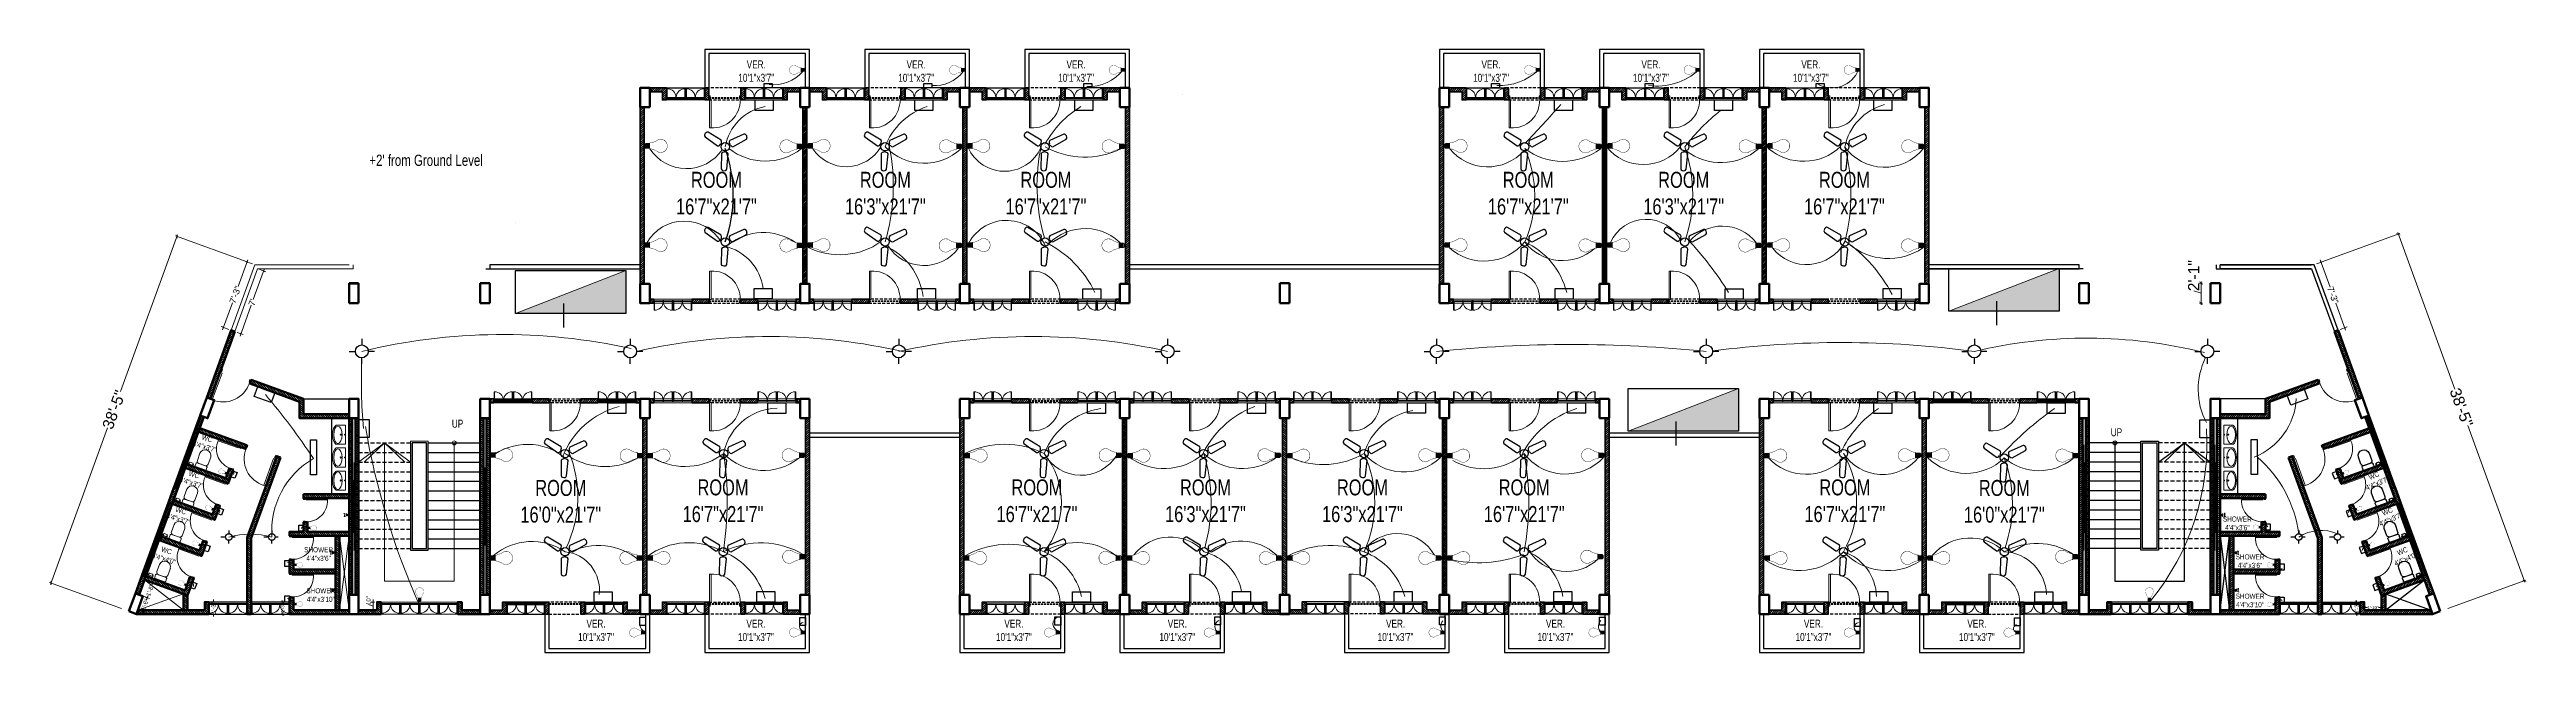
# Model space of a CAD drawing. Header units: inches. Extents: x -20263 to 10253, y -4567 to 3195.
# Drawn here: x -14438 to -11341, y 62 to 815 of the extents above; entities that cross this region are included whole.
import ezdxf

# ---------------------------------------------------------------- set-up
doc = ezdxf.new("R2010")
doc.units = ezdxf.units.IN
doc.header["$MEASUREMENT"] = 0
doc.linetypes.add('ACAD_ISO02W100', pattern=[15, 12, -3])
doc.linetypes.add('DASHED2', pattern=[0.375, 0.25, -0.125])
for name, color, linetype, lineweight in [('A-TEXT', 7, 'Continuous', 5), ('ar-DOOR-WOOD', 44, 'Continuous', 0), ('column', 1, 'Continuous', 50), ('Dimension', 18, 'Continuous', 9), ('e conduit 1', 90, 'Continuous', 5), ('e conduit 2', 210, 'Continuous', 5), ('illustr-TOILET FIXTURE', 171, 'Continuous', 0), ('Main Wall', 250, 'Continuous', 13), ('walll', 7, 'Continuous', 30), ('window', 160, 'Continuous', 9)]:
    doc.layers.add(name, color=color, linetype=linetype, lineweight=lineweight)
for name, color, linetype in [('BOX', 7, 'Continuous'), ('DESCCHILD', 7, 'Continuous'), ('Electrical Installation', 50, 'Continuous'), ('liveline', 1, 'Continuous'), ('plug ins', 7, 'Continuous')]:
    doc.layers.add(name, color=color, linetype=linetype)
doc.layers.add('hatch brick', color=32, linetype='Continuous', lineweight=0, transparency=0.4)
doc.styles.add('SIMPLE', font='romantic.ttf')
doc.styles.get("Standard").update_dxf_attribs({"font": 'arial.ttf'})
doc.dimstyles.new('Architectural', dxfattribs={"dimtxt": 14, "dimasz": 4, "dimexe": 2, "dimexo": 10, "dimgap": 0.09, "dimtad": 0, "dimdec": 0, "dimzin": 0, "dimdsep": 46, "dimlunit": 4, "dimtxsty": 'Standard', "dimblk": 'ARCHTICK', "dimcen": 0.09, "dimdle": 2, "dimclrd": 256, "dimclre": 256, "dimclrt": 256, "dimadec": 0, "dimazin": 0, "dimtfac": 1, "dimtdec": 0, "dimtofl": 0, "dimtmove": 1, "dimatfit": 2, "dimfxl": 12, "dimtolj": 1, "dimtzin": 0, "dimlwd": -1, "dimlwe": -1, "dimarcsym": 0})
doc.dimstyles.new('Architectural small', dxfattribs={"dimtxt": 8, "dimasz": 2, "dimexe": 3, "dimexo": 3, "dimgap": 0.09, "dimtad": 0, "dimdec": 0, "dimzin": 0, "dimdsep": 46, "dimlunit": 4, "dimtxsty": 'Standard', "dimblk": 'ARCHTICK', "dimcen": 0.09, "dimdle": 3, "dimclrd": 6, "dimclre": 6, "dimclrt": 5, "dimadec": 0, "dimazin": 0, "dimtfac": 1, "dimtdec": 0, "dimtofl": 0, "dimtmove": 1, "dimatfit": 2, "dimfxl": 12, "dimtolj": 1, "dimtzin": 0, "dimlwd": 18, "dimlwe": 18, "dimarcsym": 0})
pattern_1 = [(45, (-68223.0052, -18578.3146), (-1.325825215, 1.325825215), [])]
pattern_2 = [(45, (-68292.0052, -18580.3146), (-1.325825215, 1.325825215), [])]
pattern_3 = [(45, (-68306.5052, -18580.3146), (-1.325825215, 1.325825215), [])]
pattern_4 = [(45, (-68290.794, -18580.3146), (-1.325825215, 1.325825215), [])]
pattern_5 = [(45, (-68297.0052, -18832.3146), (-1.325825215, 1.325825215), [])]
pattern_6 = [(45, (-68178.0052, -18578.3146), (-1.325825215, 1.325825215), [])]
pattern_7 = [(45, (-68288.5052, -18580.3146), (-1.325825215, 1.325825215), [])]
pattern_8 = [(45, (-68295.5052, -18580.3146), (-1.325825215, 1.325825215), [])]
pattern_9 = [(45, (-1511989.8666, -132466.5966), (-1.3258252147, 1.3258252147), [])]
pattern_10 = [(45, (-1511589.8666, -132466.5966), (-1.3258252147, 1.3258252147), [])]
pattern_11 = [(45, (-1510989.8666, -132466.5966), (-1.3258252147, 1.3258252147), [])]
pattern_12 = [(45, (-1510589.8666, -132466.5966), (-1.3258252147, 1.3258252147), [])]

msp = doc.modelspace()

# ---------------------------------------------------------------- texts
at = {"color": 18, "true_color": 0x000000, "insert": (-13855.522, 599.18), "char_height": 0.2, "attachment_point": 1}
msp.add_mtext_dynamic_manual_height_columns('SDB-1', width=137.97017, gutter_width=1, heights=[0], dxfattribs=at)
at = {"layer": 'A-TEXT', "attachment_point": 9, "style": 'SIMPLE'}
for s, insert, char_height, width in [('\\pxqc;{\\fSwis721 LtCn BT|b0|i0|c0|p34;VER.\\P10\'1"x3\'7"}', (-13517.853, 774.984), 10, 73.45933), ('\\pxqc;{\\fSwis721 LtCn BT|b0|i0|c0|p34;VER.\\P10\'1"x3\'7"}', (-13317.853, 774.984), 10, 73.45933), ('\\pxqc;{\\fSwis721 LtCn BT|b0|i0|c0|p34;VER.\\P10\'1"x3\'7"}', (-13117.853, 774.984), 10, 73.45933), ('\\pxqc;{\\fSwis721 LtCn BT|b0|i0|c0|p34;VER.\\P10\'1"x3\'7"}', (-12598.853, 774.984), 10, 73.45933), ('\\pxqc;{\\fSwis721 LtCn BT|b0|i0|c0|p34;VER.\\P10\'1"x3\'7"}', (-12398.853, 774.984), 10, 73.45933), ('\\pxqc;{\\fSwis721 LtCn BT|b0|i0|c0|p34;VER.\\P10\'1"x3\'7"}', (-12198.853, 774.984), 10, 73.45933), ("\\pxqc;{\\fSwis721 LtCn BT|b0|i0|c0|p34;+2' from Ground Level }", (-13894.03, 669.784), 14, 146.91866), ('\\pxqc;{\\fSwis721 LtCn BT|b0|i0|c0|p34;ROOM\\P16\'7"x21\'7"}', (-13530.916, 608.913), 20, 146.91866), ('\\pxqc;{\\fSwis721 LtCn BT|b0|i0|c0|p34;ROOM\\P16\'3"x21\'7"}', (-13319.65, 608.913), 20, 146.91866), ('\\pxqc;{\\fSwis721 LtCn BT|b0|i0|c0|p34;ROOM\\P16\'7"x21\'7"}', (-13118.816, 608.913), 20, 146.91866), ('\\pxqc;{\\fSwis721 LtCn BT|b0|i0|c0|p34;ROOM\\P16\'3"x21\'7"}', (-12321.182, 608.913), 20, 146.91866), ('\\pxqc;{\\fSwis721 LtCn BT|b0|i0|c0|p34;ROOM\\P16\'7"x21\'7"}', (-12120.162, 608.913), 20, 146.91866), ('\\pxqc,t7;{\\fSwis721 LtCn BT|b0|i0|c0|p34;UP}', (-13894.67, 342.469), 10, 67.05491), ('\\pxqc,t7;{\\fSwis721 LtCn BT|b0|i0|c0|p34;UP}', (-11819.906, 331.776), 10, 67.05491), ('\\pxqc;{\\fSwis721 LtCn BT|b0|i0|c0|p34;ROOM\\P16\'0"x21\'7"}', (-13725.599, 223.659), 20, 146.91866), ('\\pxqc;{\\fSwis721 LtCn BT|b0|i0|c0|p34;ROOM\\P16\'7"x21\'7"}', (-13522.702, 224.373), 20, 146.91866), ('\\pxqc;{\\fSwis721 LtCn BT|b0|i0|c0|p34;ROOM\\P16\'3"x21\'7"}', (-12919.302, 224.373), 20, 146.91866), ('\\pxqc;{\\fSwis721 LtCn BT|b0|i0|c0|p34;ROOM\\P16\'3"x21\'7"}', (-12722.986, 224.373), 20, 146.91866), ('\\pxqc;{\\fSwis721 LtCn BT|b0|i0|c0|p34;ROOM\\P16\'7"x21\'7"}', (-12520.648, 224.373), 20, 146.91866), ('\\pxqc;{\\fSwis721 LtCn BT|b0|i0|c0|p34;ROOM\\P16\'7"x21\'7"}', (-12119.616, 224.373), 20, 146.91866), ('\\pxqc;{\\fSwis721 LtCn BT|b0|i0|c0|p34;ROOM\\P16\'0"x21\'7"}', (-11920.179, 223.659), 20, 146.91866), ('\\pxqc;{\\fSwis721 LtCn BT|b0|i0|c0|p34;VER.\\P10\'1"x3\'7"}', (-13718.248, 75.758), 10, 73.45933), ('\\pxqc;{\\fSwis721 LtCn BT|b0|i0|c0|p34;VER.\\P10\'1"x3\'7"}', (-13518.248, 75.758), 10, 73.45933), ('\\pxqc;{\\fSwis721 LtCn BT|b0|i0|c0|p34;VER.\\P10\'1"x3\'7"}', (-13195.607, 75.758), 10, 73.45933), ('\\pxqc;{\\fSwis721 LtCn BT|b0|i0|c0|p34;VER.\\P10\'1"x3\'7"}', (-12991.195, 75.758), 10, 73.45933), ('\\pxqc;{\\fSwis721 LtCn BT|b0|i0|c0|p34;VER.\\P10\'1"x3\'7"}', (-12718.248, 75.82), 10, 73.45933), ('\\pxqc;{\\fSwis721 LtCn BT|b0|i0|c0|p34;VER.\\P10\'1"x3\'7"}', (-12518.248, 75.82), 10, 73.45933), ('\\pxqc;{\\fSwis721 LtCn BT|b0|i0|c0|p34;VER.\\P10\'1"x3\'7"}', (-12195.607, 75.758), 10, 73.45933), ('\\pxqc;{\\fSwis721 LtCn BT|b0|i0|c0|p34;VER.\\P10\'1"x3\'7"}', (-11991.195, 75.758), 10, 73.45933)]:
    msp.add_mtext(s, dxfattribs=dict(at, insert=insert, char_height=char_height, width=width))
at = {"layer": 'A-TEXT', "color": 7, "char_height": 20, "width": 146.91866, "attachment_point": 9, "style": 'SIMPLE'}
for insert in [(-12515.563, 608.913), (-13130.07, 224.373)]:
    msp.add_mtext('\\pxqc;{\\fSwis721 LtCn BT|b0|i0|c0|p34;ROOM\\P16\'7"x21\'7"}', dxfattribs=dict(at, insert=insert))
at = {"layer": 'A-TEXT', "char_height": 6.4, "width": 47.01397, "attachment_point": 9, "style": 'SIMPLE'}
for s, insert, rotation in [('\\pxqc;{\\fSwis721 LtCn BT|b0|i0|c0|p34;WC\\P4\'4"x3\'7"}', (-14222.991, 308.785), 342.845439), ('\\pxqc;{\\fSwis721 LtCn BT|b0|i0|c0|p34;WC\\P4\'4"x3\'7"}', (-14239.377, 263.668), 342.845439), ('\\pxqc;{\\fSwis721 LtCn BT|b0|i0|c0|p34;WC\\P4\'4"x3\'7"}', (-11504.315, 279.298), 23.409484), ('\\pxqc;{\\fSwis721 LtCn BT|b0|i0|c0|p34;WC\\P4\'4"x3\'7"}', (-14255.761, 218.558), 342.845439), ('\\pxqc;{\\fSwis721 LtCn BT|b0|i0|c0|p34;SHOWER\\P4\'4"x3\'6"}', (-11678.754, 214.384), 359.845439), ('\\pxqc;{\\fSwis721 LtCn BT|b0|i0|c0|p34;WC\\P4\'4"x3\'7"}', (-11487.426, 234.375), 23.409484), ('\\pxqc;{\\fSwis721 LtCn BT|b0|i0|c0|p34;WC\\P4\'4"x4\'0"}', (-14273.854, 168.742), 342.845439), ('\\pxqc;{\\fSwis721 LtCn BT|b0|i0|c0|p34;SHOWER\\P4\'4"x3\'6"}', (-14078.475, 176.007), 359.845439), ('\\pxqc;{\\fSwis721 LtCn BT|b0|i0|c0|p34;WC\\P4\'4"x4\'0"}', (-11468.776, 184.765), 23.409484), ('\\pxqc;{\\fSwis721 LtCn BT|b0|i0|c0|p34;SHOWER\\P4\'4"x3\'6"}', (-11662.818, 167.096), 359.845439), ('\\pxqc;{\\fSwis721 LtCn BT|b0|i0|c0|p34;SHOWER\\P4\'4"x3\'10"}', (-14075.707, 124.696), 359.845439), ('\\pxqc;{\\fSwis721 LtCn BT|b0|i0|c0|p34;SHOWER\\P4\'4"x3\'10"}', (-11662.818, 117.918), 359.845439)]:
    msp.add_mtext(s, dxfattribs=dict(at, insert=insert, rotation=rotation))

# ---------------------------------------------------------------- blocks, each defined once
blk = doc.blocks.new('_ArchTick')
at = {"color": 0, "linetype": 'ByBlock', "const_width": 0.15}
blk.add_lwpolyline([(-0.5, -0.5), (0.5, 0.5)], dxfattribs=at)
blk = doc.blocks.new('*D174')
at = {"layer": 'Defpoints', "color": 0, "transparency": 16777216}
for p in [(-14181.8, 546.4), (-14436.6, 148.4), (-14339.2, 113)]:
    blk.add_point(p, dxfattribs=at)
at = {"layer": 'Dimension', "transparency": 16777216}
for p, q in [((-14278.5, 583.7), (-14349.6, 387.8)), ((-14191.2, 549.8), (-14281, 582.5)), ((-14437.3, 146.5), (-14366.1, 342.4)), ((-14348.6, 116.4), (-14438.5, 149.1))]:
    blk.add_line(p, q, dxfattribs=at)
at = {"layer": 'Dimension', "transparency": 16777216, "xscale": 4, "yscale": 4, "zscale": 4}
for p, rotation in [((-14279.2, 581.8), 70.0371155130217), ((-14436.6, 148.4), 250.0371155130217)]:
    blk.add_blockref('_ArchTick', p, dxfattribs=dict(at, rotation=rotation))
at = {"layer": 'Dimension', "transparency": 16777216, "insert": (-14357.9, 365.1), "char_height": 14, "attachment_point": 5, "rotation": 70.0371}
blk.add_mtext('\\A1;38\'-5"', dxfattribs=at)
blk = doc.blocks.new('*D175')
at = {"layer": 'Defpoints', "color": 0, "transparency": 16777216}
for p in [(-11606, 546.4), (-11343.3, 151.2), (-11448.5, 113)]:
    blk.add_point(p, dxfattribs=at)
at = {"layer": 'Dimension', "transparency": 16777216}
for p, q in [((-11596.6, 549.8), (-11498.8, 585.3)), ((-11501.4, 586.5), (-11430.2, 390.6)), ((-11342.6, 149.4), (-11413.8, 345.3)), ((-11439.1, 116.4), (-11341.4, 151.9))]:
    blk.add_line(p, q, dxfattribs=at)
at = {"layer": 'Dimension', "transparency": 16777216, "xscale": 4, "yscale": 4, "zscale": 4}
for p, rotation in [((-11500.7, 584.6), 109.9628844869782), ((-11343.3, 151.2), 289.9628844869782)]:
    blk.add_blockref('_ArchTick', p, dxfattribs=dict(at, rotation=rotation))
at = {"layer": 'Dimension', "transparency": 16777216, "insert": (-11422, 367.9), "char_height": 14, "attachment_point": 5, "rotation": 289.9629}
blk.add_mtext('\\A1;38\'-5"', dxfattribs=at)
blk = doc.blocks.new('*D176')
at = {"layer": 'Defpoints', "color": 0, "transparency": 16777216}
for p in [(-14178.2, 541.4), (-14170.6, 538.7), (-14206.8, 462.8)]:
    blk.add_point(p, dxfattribs=at)
at = {"layer": 'Dimension', "color": 6, "lineweight": 18, "transparency": 16777216}
for p, q in [((-14169.6, 541.5), (-14183.6, 502.8)), ((-14175.4, 540.4), (-14167.8, 537.6)), ((-14200.2, 457.2), (-14186.2, 495.8)), ((-14204, 461.7), (-14196.4, 459))]:
    blk.add_line(p, q, dxfattribs=at)
at = {"layer": 'Dimension', "color": 6, "lineweight": 18, "transparency": 16777216, "xscale": 2, "yscale": 2, "zscale": 2}
for p, rotation in [((-14170.6, 538.7), 70.03895655917337), ((-14199.2, 460), 250.0389565591734)]:
    blk.add_blockref('_ArchTick', p, dxfattribs=dict(at, rotation=rotation))
at = {"layer": 'Dimension', "color": 5, "transparency": 16777216, "insert": (-14184.9, 499.3), "char_height": 8, "attachment_point": 5, "rotation": 70.039}
blk.add_mtext("\\A1;7'", dxfattribs=at)
blk = doc.blocks.new('*D177')
at = {"layer": 'Defpoints', "color": 0, "transparency": 16777216}
for p in [(-11606, 546.4), (-11567.8, 467.5), (-11576.2, 464.5)]:
    blk.add_point(p, dxfattribs=at)
at = {"layer": 'Dimension', "color": 6, "lineweight": 18, "transparency": 16777216}
for p, q in [((-11603.1, 547.4), (-11594.7, 550.5)), ((-11598.6, 552.3), (-11586.3, 518.5)), ((-11566.8, 464.7), (-11579, 498.4)), ((-11573.4, 465.5), (-11565, 468.6))]:
    blk.add_line(p, q, dxfattribs=at)
at = {"layer": 'Dimension', "color": 6, "lineweight": 18, "transparency": 16777216, "xscale": 2, "yscale": 2, "zscale": 2}
for p, rotation in [((-11597.6, 549.5), 109.9610434408243), ((-11567.8, 467.5), 289.9610434408243)]:
    blk.add_blockref('_ArchTick', p, dxfattribs=dict(at, rotation=rotation))
at = {"layer": 'Dimension', "color": 5, "transparency": 16777216, "insert": (-11582.7, 508.5), "char_height": 8, "attachment_point": 5, "rotation": 289.961}
blk.add_mtext('\\A1;7\'-3"', dxfattribs=at)
blk = doc.blocks.new('*D178')
at = {"layer": 'Defpoints', "color": 0, "transparency": 16777216}
for p in [(-14181.8, 546.4), (-14221.1, 467.9), (-14211.5, 464.5)]:
    blk.add_point(p, dxfattribs=at)
at = {"layer": 'Dimension', "color": 6, "lineweight": 18, "transparency": 16777216}
for p, q in [((-14190.3, 552.7), (-14202.6, 519)), ((-14184.6, 547.4), (-14194.2, 550.9)), ((-14222.1, 465.1), (-14209.8, 498.9)), ((-14214.3, 465.5), (-14223.9, 469))]:
    blk.add_line(p, q, dxfattribs=at)
at = {"layer": 'Dimension', "color": 6, "lineweight": 18, "transparency": 16777216, "xscale": 2, "yscale": 2, "zscale": 2}
for p, rotation in [((-14191.3, 549.9), 70.0587109803053), ((-14221.1, 467.9), 250.0587109803053)]:
    blk.add_blockref('_ArchTick', p, dxfattribs=dict(at, rotation=rotation))
at = {"layer": 'Dimension', "color": 5, "transparency": 16777216, "insert": (-14206.2, 508.9), "char_height": 8, "attachment_point": 5, "rotation": 70.0587}
blk.add_mtext('\\A1;7\'-3"', dxfattribs=at)
blk = doc.blocks.new('*D179')
at = {"layer": 'Defpoints', "color": 0, "transparency": 16777216}
for p in [(-14028.9, 124.6), (-14033.6, 114.6), (-14028.9, 114.6)]:
    blk.add_point(p, dxfattribs=at)
at = {"layer": 'Dimension', "color": 6, "lineweight": 18, "transparency": 16777216}
for p, q in [((-14031.9, 124.6), (-14036.6, 124.6)), ((-14033.6, 127.6), (-14033.6, 111.6)), ((-14039.5, 121.4), (-14039.5, 121.5)), ((-14033.6, 119.6), (-14039.5, 121.4)), ((-14031.9, 114.6), (-14036.6, 114.6))]:
    blk.add_line(p, q, dxfattribs=at)
for p, rotation in [((-14033.6, 124.6), 90), ((-14033.6, 114.6), 270)]:
    blk.add_blockref('_ArchTick', p, dxfattribs=dict(at, rotation=rotation))
at = {"layer": 'Dimension', "color": 5, "transparency": 16777216, "insert": (-14039.5, 126.5), "char_height": 8, "attachment_point": 5, "rotation": 90}
blk.add_mtext('\\A1;{\\H0.66667x;10"}', dxfattribs=at)
blk = doc.blocks.new('*D180')
at = {"layer": 'Defpoints', "color": 0, "transparency": 16777216}
for p in [(-14321.7, 131.9), (-14316.2, 130), (-14328, 114.6)]:
    blk.add_point(p, dxfattribs=at)
at = {"layer": 'Dimension', "color": 6, "lineweight": 18, "transparency": 16777216}
for p, q in [((-14318.8, 130.9), (-14313.4, 128.9)), ((-14315.2, 132.8), (-14317, 127.8)), ((-14325.1, 113.6), (-14319.7, 111.6)), ((-14323.6, 109.8), (-14321.8, 114.8))]:
    blk.add_line(p, q, dxfattribs=at)
at = {"layer": 'Dimension', "color": 6, "lineweight": 18, "transparency": 16777216, "xscale": 2, "yscale": 2, "zscale": 2}
for p, rotation in [((-14316.2, 130), 70.03895655909592), ((-14322.5, 112.6), 250.0389565590959)]:
    blk.add_blockref('_ArchTick', p, dxfattribs=dict(at, rotation=rotation))
at = {"layer": 'Dimension', "color": 5, "transparency": 16777216, "insert": (-14319.4, 121.3), "char_height": 8, "attachment_point": 5, "rotation": 70.039}
blk.add_mtext('\\A1;{\\H0.66667x;1\'-6"}', dxfattribs=at)
blk = doc.blocks.new('*D181')
at = {"layer": 'Defpoints', "color": 0, "transparency": 16777216}
for p in [(-14326.4, 133.6), (-14319.6, 152.3), (-14309.4, 148.6)]:
    blk.add_point(p, dxfattribs=at)
at = {"layer": 'Dimension', "color": 6, "lineweight": 18, "transparency": 16777216}
for p, q in [((-14323.5, 132.6), (-14313.4, 128.9)), ((-14317.3, 127.1), (-14315.2, 132.8)), ((-14316.7, 151.3), (-14306.6, 147.6)), ((-14308.4, 151.4), (-14310.5, 145.8))]:
    blk.add_line(p, q, dxfattribs=at)
at = {"layer": 'Dimension', "color": 6, "lineweight": 18, "transparency": 16777216, "xscale": 2, "yscale": 2, "zscale": 2}
for p, rotation in [((-14316.2, 130), 250.0023431751271), ((-14309.4, 148.6), 70.00234317512712)]:
    blk.add_blockref('_ArchTick', p, dxfattribs=dict(at, rotation=rotation))
at = {"layer": 'Dimension', "color": 5, "transparency": 16777216, "insert": (-14312.8, 139.3), "char_height": 8, "attachment_point": 5, "rotation": 70.0023}
blk.add_mtext('\\A1;{\\H0.66667x;1\'-8"}', dxfattribs=at)
blk = doc.blocks.new('DOOR_45')
at = {"layer": 'ar-DOOR-WOOD'}
for p, q in [((-11008.7, 15426.4), (-11008.7, 15424.4)), ((-10968.7, 15426.4), (-11008.7, 15426.4)), ((-11008.7, 15424.4), (-10968.7, 15424.4)), ((-10968.7, 15427.4), (-10963.7, 15427.4)), ((-10968.7, 15427.4), (-10968.7, 15426.4)), ((-10968.7, 15424.4), (-10968.7, 15426.4)), ((-10968.7, 15426.4), (-10966.7, 15426.4)), ((-10966.7, 15426.4), (-10966.7, 15425.4)), ((-10966.7, 15425.4), (-10963.7, 15425.4)), ((-10963.7, 15427.4), (-10963.7, 15425.4)), ((-10968.7, 15382.4), (-10968.7, 15383.4)), ((-10968.7, 15383.4), (-10966.7, 15383.4)), ((-10968.7, 15382.4), (-10963.7, 15382.4)), ((-10966.7, 15384.4), (-10963.7, 15384.4)), ((-10966.7, 15383.4), (-10966.7, 15384.4)), ((-10963.7, 15382.4), (-10963.7, 15384.4))]:
    blk.add_line(p, q, dxfattribs=at)
for points in [[(-10968.7, 15426.4), (-11008.7, 15426.4), (-11008.7, 15424.4), (-10968.7, 15424.4)], [(-10963.7, 15427.4), (-10968.7, 15427.4), (-10968.7, 15426.4), (-10966.7, 15426.4), (-10966.7, 15425.4), (-10963.7, 15425.4)], [(-10968.7, 15383.4), (-10968.7, 15382.4), (-10963.7, 15382.4), (-10963.7, 15384.4), (-10966.7, 15384.4), (-10966.7, 15383.4)]]:
    blk.add_lwpolyline(points, close=True, dxfattribs=at)
blk.add_arc((-10969.9, 15422.3), 38.9, 176.9083, 271.677, dxfattribs=at)
blk = doc.blocks.new('DOOR_40')
at = {"layer": 'ar-DOOR-WOOD'}
for p, q in [((-11029, 15421), (-11064, 15421)), ((-11064, 15421), (-11064, 15419)), ((-11064, 15419), (-11029, 15419)), ((-11029, 15422), (-11024, 15422)), ((-11029, 15422), (-11029, 15421)), ((-11029, 15419), (-11029, 15421)), ((-11029, 15421), (-11027, 15421)), ((-11027, 15421), (-11027, 15420)), ((-11027, 15420), (-11024, 15420)), ((-11024, 15422), (-11024, 15420)), ((-11029, 15383), (-11027, 15383)), ((-11029, 15382), (-11029, 15383)), ((-11029, 15382), (-11024, 15382)), ((-11027, 15383), (-11027, 15384)), ((-11027, 15384), (-11024, 15384)), ((-11024, 15382), (-11024, 15384))]:
    blk.add_line(p, q, dxfattribs=at)
blk.add_arc((-11029, 15418), 34.8, 178.03, 270.3561, dxfattribs=at)
blk = doc.blocks.new('room 1')
h = blk.add_hatch()
h.set_pattern_fill('ANSI31', color=256, scale=15)
h.paths.add_polyline_path([(1498318, 133229), (1498318, 133219), (1498323, 133219), (1498323, 133234), (1498302, 133234), (1498302, 133229), (1498302, 133229)])
h = blk.add_hatch()
h.set_pattern_fill('ANSI31', color=256, scale=15)
h.paths.add_polyline_path([(1498474, 133229), (1498474, 133219), (1498469, 133219), (1498469, 133234), (1498490, 133234), (1498490, 133229), (1498490, 133229)])
at = {"layer": 'hatch brick'}
h = blk.add_hatch(dxfattribs=at)
h.set_pattern_fill('ANSI31', color=256, scale=15)
h.paths.add_polyline_path([(1498298.5, 132989), (1498293.5, 132989), (1498293.5, 133210), (1498298.5, 133210)])
h = blk.add_hatch(dxfattribs=at)
h.set_pattern_fill('ANSI31', color=256, scale=15)
h.set_pattern_definition([(45, (69, 2), (-1.3258252147, 1.3258252147), [])])
h.paths.add_polyline_path([(1498376, 133234), (1498376, 133219), (1498376, 133219), (1498371, 133219), (1498371, 133234)])
h = blk.add_hatch(dxfattribs=at)
h.set_pattern_fill('ANSI31', color=256, scale=15)
h.set_pattern_definition([(45, (114, 2), (-1.3258252147, 1.3258252147), [])])
h.paths.add_polyline_path([(1498421, 133234), (1498421, 133219), (1498421, 133219), (1498416, 133219), (1498416, 133234)])
h = blk.add_hatch(dxfattribs=at)
h.set_pattern_fill('ANSI31', color=256, scale=15)
h.paths.add_polyline_path([(1498493.5, 132989), (1498498.5, 132989), (1498498.5, 133210), (1498493.5, 133210)])
h = blk.add_hatch(dxfattribs=at)
h.set_pattern_fill('ANSI31', color=256, scale=15)
h.set_pattern_definition([(45, (-14.5, 0), (-1.3258252147, 1.3258252147), [])])
h.paths.add_polyline_path([(1498302, 132970), (1498307, 132970), (1498307, 132965), (1498302, 132965)])
h = blk.add_hatch(dxfattribs=at)
h.set_pattern_fill('ANSI31', color=256, scale=15)
h.set_pattern_definition([(45, (-5, -252), (-1.3258252147, 1.3258252147), [])])
h.paths.add_polyline_path([(1498376, 132970), (1498355, 132970), (1498355, 132965), (1498376, 132965)])
h = blk.add_hatch(dxfattribs=at)
h.set_pattern_fill('ANSI31', color=256, scale=15)
h.set_pattern_definition([(45, (1.2113, 4e-09), (-1.3258252147, 1.3258252147), [])])
h.paths.add_polyline_path([(1498437, 132970), (1498416, 132970), (1498416, 132965), (1498437, 132965)])
h = blk.add_hatch(dxfattribs=at)
h.set_pattern_fill('ANSI31', color=256, scale=15)
h.paths.add_polyline_path([(1498490, 132970), (1498485, 132970), (1498485, 132965), (1498490, 132965)])
for points in [[(1498323, 133234), (1498371, 133234), (1498371, 133219), (1498323, 133219)], [(1498469, 133234), (1498421, 133234), (1498421, 133219), (1498469, 133219)]]:
    blk.add_lwpolyline(points, close=True)
at = {"linetype": 'DASHED2', "ltscale": 15}
for points in [[(1498376, 133219), (1498416, 133219), (1498416, 133234), (1498376, 133234)], [(1498376, 132965), (1498416, 132965), (1498416, 132970), (1498376, 132970)]]:
    blk.add_lwpolyline(points, close=True, dxfattribs=at)
at = {"layer": 'Main Wall', "color": 1, "lineweight": 50}
for points in [[(1498302, 133210), (1498290, 133210), (1498290, 133234), (1498302, 133234), (1498302, 133210)], [(1498502, 133210), (1498490, 133210), (1498490, 133234), (1498502, 133234), (1498502, 133210)], [(1498302, 132965), (1498290, 132965), (1498290, 132989), (1498302, 132989), (1498302, 132965)], [(1498502, 132965), (1498490, 132965), (1498490, 132989), (1498502, 132989), (1498502, 132965)]]:
    blk.add_lwpolyline(points, dxfattribs=at)
at = {"layer": 'Main Wall', "lineweight": 35}
for points in [[(1498298.5, 132989), (1498293.5, 132989), (1498293.5, 133210), (1498298.5, 133210)], [(1498376, 133234), (1498376, 133219), (1498376, 133219), (1498376, 133219), (1498371, 133219), (1498371, 133234)], [(1498421, 133234), (1498421, 133219), (1498421, 133219), (1498421, 133219), (1498416, 133219), (1498416, 133234)], [(1498493.5, 132989), (1498498.5, 132989), (1498498.5, 133210), (1498493.5, 133210)], [(1498302, 132970), (1498307, 132970), (1498307, 132965), (1498302, 132965)], [(1498437, 132970), (1498416, 132970), (1498416, 132965), (1498437, 132965)], [(1498490, 132970), (1498485, 132970), (1498485, 132965), (1498490, 132965)]]:
    blk.add_lwpolyline(points, close=True, dxfattribs=at)
for points in [[(1498318, 133229), (1498318, 133219), (1498323, 133219), (1498323, 133234), (1498302, 133234), (1498302, 133229), (1498302, 133229), (1498302, 133229), (1498318, 133229)], [(1498474, 133229), (1498474, 133219), (1498469, 133219), (1498469, 133234), (1498490, 133234), (1498490, 133229), (1498490, 133229), (1498490, 133229), (1498474, 133229)], [(1498376, 132970), (1498376, 132970), (1498355, 132970), (1498355, 132965), (1498376, 132965), (1498376, 132970)]]:
    blk.add_lwpolyline(points, dxfattribs=at)
at = {"layer": 'Main Wall', "color": 150}
for points in [[(1498371, 133221), (1498323.6, 133221), (1498323.6, 133222), (1498371, 133222)], [(1498371, 133221), (1498323.6, 133221), (1498323.6, 133221.5), (1498371, 133221.5)], [(1498421, 133221), (1498468.4, 133221), (1498468.4, 133222), (1498421, 133222)], [(1498421, 133221), (1498468.4, 133221), (1498468.4, 133221.5), (1498421, 133221.5)], [(1498307, 132968), (1498354.4, 132968), (1498354.4, 132967), (1498307, 132967)], [(1498307, 132968), (1498354.4, 132968), (1498354.4, 132967.5), (1498307, 132967.5)], [(1498437.6, 132968), (1498484.4, 132968), (1498484.4, 132967), (1498437.6, 132967)], [(1498437.6, 132968), (1498484.4, 132968), (1498484.4, 132967.5), (1498437.6, 132967.5)]]:
    blk.add_lwpolyline(points, close=True, dxfattribs=at)
at = {"layer": 'Main Wall', "color": 150, "linetype": 'DASHED2', "ltscale": 10}
for points in [[(1498376, 133222), (1498416, 133222), (1498416, 133221), (1498376, 133221)], [(1498376, 133222), (1498416, 133222), (1498416, 133221.5), (1498376, 133221.5)], [(1498376, 132968), (1498416, 132968), (1498416, 132967), (1498376, 132967)], [(1498376, 132968), (1498416, 132968), (1498416, 132967.5), (1498376, 132967.5)]]:
    blk.add_lwpolyline(points, close=True, dxfattribs=at)
at = {"layer": 'Main Wall'}
for points in [[(1498307, 132965), (1498355, 132965), (1498355, 132970), (1498307, 132970)], [(1498437, 132965), (1498485, 132965), (1498485, 132970), (1498437, 132970)]]:
    blk.add_lwpolyline(points, close=True, dxfattribs=at)
at = {"layer": 'Main Wall', "extrusion": (0, 0, -1)}
for name, p, xscale, yscale, zscale, rotation in [('DOOR_40', (-1502949.7, 129913.8), 0.2999999999999545, 0.2999999999999545, -0.2999999999999545, 270), ('DOOR_40', (-1502973.7, 129913.8), 0.2999999999999545, 0.2999999999999545, -0.2999999999999545, 270), ('DOOR_45', (-1512089.3, 142969.6), -0.8888888888889142, 0.8888888888889142, -0.8888888888889142, 270), ('DOOR_40', (-1493818.3, 129913.8), -0.2999999999999545, 0.2999999999999545, -0.2999999999999545, 90), ('DOOR_40', (-1493842.3, 129913.8), -0.2999999999999545, 0.2999999999999545, -0.2999999999999545, 90), ('DOOR_45', (-1512089.3, 123219.5), 0.8888888888889142, 0.8888888888889142, -0.8888888888889142, 270), ('DOOR_40', (-1493704.3, 136275.3), 0.2999999999999545, 0.2999999999999545, -0.2999999999999545, 90), ('DOOR_40', (-1493728.3, 136275.3), 0.2999999999999545, 0.2999999999999545, -0.2999999999999545, 90), ('DOOR_40', (-1493834.3, 136275.3), 0.2999999999999545, 0.2999999999999545, -0.2999999999999545, 90), ('DOOR_40', (-1493858.3, 136275.3), 0.2999999999999545, 0.2999999999999545, -0.2999999999999545, 90)]:
    blk.add_blockref(name, p, dxfattribs=dict(at, xscale=xscale, yscale=yscale, zscale=zscale, rotation=rotation))
at = {"layer": 'Main Wall'}
for p, xscale, yscale, zscale, rotation in [((1493720.3, 129913.8), 0.2999999999999545, 0.2999999999999545, 0.2999999999999545, 270), ((1493744.3, 129913.8), 0.2999999999999545, 0.2999999999999545, 0.2999999999999545, 270), ((1503047.7, 129913.8), -0.2999999999999545, 0.2999999999999545, 0.2999999999999546, 90), ((1503071.7, 129913.8), -0.2999999999999545, 0.2999999999999545, 0.2999999999999546, 90), ((1502933.7, 136275.3), 0.2999999999999546, 0.2999999999999546, 0.2999999999999546, 90), ((1502957.7, 136275.3), 0.2999999999999546, 0.2999999999999546, 0.2999999999999546, 90), ((1503063.7, 136275.3), 0.2999999999999546, 0.2999999999999546, 0.2999999999999546, 90), ((1503087.7, 136275.3), 0.2999999999999546, 0.2999999999999546, 0.2999999999999546, 90)]:
    blk.add_blockref('DOOR_40', p, dxfattribs=dict(at, xscale=xscale, yscale=yscale, zscale=zscale, rotation=rotation))
blk = doc.blocks.new('T-FIX-027')
at = {"layer": 'illustr-TOILET FIXTURE'}
for p, q in [((-11843.8, 14568.9), (-11843.8, 14557.4)), ((-11843.8, 14568.9), (-11843.8, 14557.4)), ((-11843.8, 14568.9), (-11819.8, 14568.9)), ((-11843.8, 14568.9), (-11819.8, 14568.9)), ((-11819.8, 14568.9), (-11819.8, 14557.4)), ((-11819.8, 14568.9), (-11819.8, 14557.4))]:
    blk.add_line(p, q, dxfattribs=at)
for centre, radius in [((-11831.9, 14563.3), 0.762), ((-11831.9, 14563.3), 0.762), ((-11831.9, 14568.3), 0.508), ((-11831.9, 14568.3), 0.508)]:
    blk.add_circle(centre, radius, dxfattribs=at)
blk.add_ellipse((-11831.8, 14559.6), major_axis=(-10.9, 0), ratio=0.480383, dxfattribs=at)
blk.add_ellipse((-11831.8, 14559.6), major_axis=(-10.9, 0), ratio=0.480383, dxfattribs=at)
blk.add_ellipse((-11831.8, 14558.9), major_axis=(-12.4, 0), ratio=0.48498, start_param=6.528919, end_param=9.179045, dxfattribs=at)
blk.add_ellipse((-11831.8, 14558.9), major_axis=(-12.4, 0), ratio=0.48498, start_param=6.528919, end_param=9.179045, dxfattribs=at)
blk = doc.blocks.new('stair final')
for points in [[(82, 124), (82, -90), (-70, -90), (-70, 124)], [(-37.5, 124), (-37.5, -49), (49.5, -49), (49.5, 122.8)], [(17, 100), (49.5, 124), (82, 100)], [(24.2, 100), (49.5, 124)], [(49.5, 124), (75, 100)], [(82, -8), (82, -90)]]:
    blk.add_lwpolyline(points)
blk.add_lwpolyline([(-5, 126), (17, 126), (17, -10), (-5, -10)], close=True)
blk.add_circle((-37.5, 124), 2.49)
at = {"layer": 'BOX', "ltscale": 2000}
for p, q in [((-5, 124), (-70, 124)), ((-5, 112), (-70, 112)), ((-5, 100), (-70, 100)), ((-5, 88), (-70, 88)), ((-5, 76), (-70, 76)), ((-5, 64), (-70, 64)), ((-5, 52), (-70, 52)), ((-5, 40), (-70, 40)), ((-5, 28), (-70, 28)), ((-5, 16), (-70, 16)), ((-5, 4), (-70, 4)), ((-5, -8), (-70, -8)), ((0, -8), (-3, -8)), ((15, -8), (12, -8))]:
    blk.add_line(p, q, dxfattribs=at)
at = {"layer": 'BOX', "linetype": 'DASHED2', "ltscale": 20}
for p, q in [((82, 124), (17, 124)), ((82, 112), (17, 112)), ((82, 100), (17, 100)), ((82, 88), (17, 88)), ((82, 76), (17, 76)), ((82, 64), (17, 64)), ((82, 52), (17, 52)), ((82, 40), (17, 40)), ((82, 28), (17, 28)), ((82, 16), (17, 16)), ((82, 4), (17, 4)), ((82, -8), (17, -8))]:
    blk.add_line(p, q, dxfattribs=at)
at = {"layer": 'BOX', "ltscale": 2000}
for points in [[(17, 124), (17, -10), (-5, -10), (-5, 124)], [(-3, 124), (15, 124)]]:
    blk.add_lwpolyline(points, dxfattribs=at)
blk.add_lwpolyline([(15, 124), (15, -8), (-3, -8), (-3, 124)], close=True, dxfattribs=at)
blk = doc.blocks.new('wc')
at = {"linetype": 'Continuous'}
for p, q in [((17795, 10409.4), (17795, 10412.4)), ((17796.2, 10413.9), (17808.3, 10413.9)), ((17809.6, 10412.4), (17809.6, 10409.4)), ((17795.1, 10404.9), (17795.1, 10395.3)), ((17808.2, 10407.9), (17796.2, 10407.9)), ((17806.4, 10407.9), (17798.8, 10407.9)), ((17802.3, 10388.8), (17802.3, 10388.8)), ((17809.4, 10395.3), (17809.4, 10404.9))]:
    blk.add_line(p, q, dxfattribs=at)
for centre, radius, start, end in [((17796.2, 10412.7), 1.22, 92.839, 193.0763), ((17796.2, 10409.1), 1.22, 166.9235, 267.161), ((17808.2, 10409.2), 1.35, 271.2066, 6.2687), ((17808.3, 10412.6), 1.29, 350.3937, 88.0376), ((17798.7, 10404.3), 3.61, 88.6213, 170.3077), ((17802.2, 10395.9), 7.08, 184.6705, 270.7333), ((17802.4, 10395.9), 7.08, 269.2667, 355.3295), ((17806.4, 10404.9), 3, 0, 90)]:
    blk.add_arc(centre, radius, start, end, dxfattribs=at)
blk = doc.blocks.new('nap')
at = {"linetype": 'Continuous'}
for p, q in [((17810.9, 10411), (17810.9, 10413.6)), ((17810.9, 10413.6), (17817, 10413.6)), ((17811.7, 10411), (17810.9, 10411)), ((17811.7, 10410.2), (17811.7, 10411.9)), ((17812.2, 10412.4), (17815.8, 10412.4)), ((17815.8, 10409.7), (17812.2, 10409.7)), ((17816.3, 10411.9), (17816.3, 10410.2)), ((17817, 10411), (17816.3, 10411)), ((17817, 10413.6), (17817, 10411))]:
    blk.add_line(p, q, dxfattribs=at)
for centre, start, end in [((17812.2, 10411.9), 90, 180), ((17812.2, 10410.2), 180, 270), ((17815.8, 10411.9), 0, 90), ((17815.8, 10410.2), 270, 0)]:
    blk.add_arc(centre, 0.5, start, end, dxfattribs=at)
blk = doc.blocks.new('toilet stair block final')
h = blk.add_hatch()
h.set_pattern_fill('ANSI31', color=256, scale=15)
h.set_pattern_definition([(45, (1.7069, -4.6996), (-1.325825, 1.325825), [])])
h.paths.add_polyline_path([(145.1, -46.6), (150.1, -44.7), (150.1, -64.8), (145.1, -64.8)])
at = {"layer": 'hatch brick'}
h = blk.add_hatch(dxfattribs=at)
h.set_pattern_fill('ANSI31', color=256, scale=15)
h.paths.add_polyline_path([(86, 283.3), (116.4, 199.4), (121.1, 201.1), (90.6, 285)])
h = blk.add_hatch(dxfattribs=at)
h.set_pattern_fill('ANSI31', color=256, scale=15)
edge = h.paths.add_edge_path()
edge.add_line((67, 218.3), (65.3, 223))
edge.add_line((65.3, 223), (0, 199.2))
edge.add_line((0, 199.2), (0, 180.2))
edge.add_line((0, 180.2), (-57, 180.2))
edge.add_line((-57, 180.2), (-57, 175.2))
edge.add_line((-57, 175.2), (5, 175.2))
edge.add_line((5, 175.2), (5, 195.7))
edge.add_line((5, 195.7), (67, 218.3))
h = blk.add_hatch(dxfattribs=at)
h.set_pattern_fill('ANSI31', color=256, scale=15)
h.paths.add_polyline_path([(-233, 175.2), (-233, -45.8), (-229, -45.8), (-229, 175.2)])
h = blk.add_hatch(dxfattribs=at)
h.set_pattern_fill('ANSI31', color=256, scale=15)
h.set_pattern_definition([(45, (7, 0), (-1.325825, 1.325825), [])])
h.paths.add_polyline_path([(-225, 175.2), (-225, -45.8), (-221, -45.8), (-221, 175.2)])
h = blk.add_hatch(dxfattribs=at)
h.set_pattern_fill('ANSI31', color=256, scale=15)
h.set_pattern_definition([(45, (164, 0), (-1.325825, 1.325825), [])])
h.paths.add_polyline_path([(-69, 175.2), (-69, -45.8), (-65, -45.8), (-65, 175.2)])
h = blk.add_hatch(dxfattribs=at)
h.set_pattern_fill('ANSI31', color=256, scale=15)
h.paths.add_polyline_path([(-61, 175.2), (-61, -45.8), (-57, -45.8), (-57, 175.2)])
h = blk.add_hatch(dxfattribs=at)
h.set_pattern_fill('ANSI31', color=256, scale=15)
h.set_pattern_definition([(45, (-1.4041, 77.1201), (-1.325825, 1.325825), [])])
h.paths.add_polyline_path([(131.5, 158.1), (72.7, 136.7), (71, 141.4), (129.8, 162.8)])
h = blk.add_hatch(dxfattribs=at)
h.set_pattern_fill('ANSI31', color=256, scale=15)
edge = h.paths.add_edge_path()
edge.add_line((28.7, 126.1), (33.4, 127.8))
edge.add_line((33.4, 127.8), (70.4, 25.9))
edge.add_line((70.4, 25.9), (70.4, -69.8))
edge.add_line((70.4, -69.8), (65.4, -69.8))
edge.add_line((65.4, -69.8), (65.4, 25.1))
edge.add_line((65.4, 25.1), (28.7, 126.1))
h = blk.add_hatch(dxfattribs=at)
h.set_pattern_fill('ANSI31', color=256, scale=15)
h.set_pattern_definition([(45, (-1.0627, 76.1802), (-1.325825, 1.325825), [])])
edge = h.paths.add_edge_path()
edge.add_line((94.3, 93.5), (88.1, 110.4))
edge.add_line((88.1, 110.4), (92.8, 112.1))
edge.add_line((92.8, 112.1), (97.3, 99.9))
edge.add_line((97.3, 99.9), (146.1, 117.6))
edge.add_line((146.1, 117.6), (147.8, 112.9))
edge.add_line((147.8, 112.9), (94.3, 93.5))
h = blk.add_hatch(dxfattribs=at)
h.set_pattern_fill('ANSI31', color=256, scale=15)
h.paths.add_polyline_path([(0, 80), (0, 75), (-57, 75), (-57, 80)])
h = blk.add_hatch(dxfattribs=at)
h.set_pattern_fill('ANSI31', color=256, scale=15)
h.set_pattern_definition([(45, (15.3236, 31.0638), (-1.325825, 1.325825), [])])
edge = h.paths.add_edge_path()
edge.add_line((110.7, 48.4), (104.5, 65.3))
edge.add_line((104.5, 65.3), (109.2, 67))
edge.add_line((109.2, 67), (113.7, 54.8))
edge.add_line((113.7, 54.8), (162.5, 72.5))
edge.add_line((162.5, 72.5), (164.2, 67.8))
edge.add_line((164.2, 67.8), (110.7, 48.4))
h = blk.add_hatch(dxfattribs=at)
h.set_pattern_fill('ANSI31', color=256, scale=15)
h.set_pattern_definition([(45, (-56625.152, -18759.7349), (-1.325825215, 1.325825215), [])])
edge = h.paths.add_edge_path()
edge.add_line((157.4, 86.6), (162.1, 88.3))
edge.add_line((162.1, 88.3), (168.9, 69.5))
edge.add_line((168.9, 69.5), (164.2, 67.8))
edge.add_line((164.2, 67.8), (157.4, 86.6))
h = blk.add_hatch(dxfattribs=at)
h.set_pattern_fill('ANSI31', color=256, scale=15)
h.paths.add_polyline_path([(0, 28), (-57, 28), (-57, 33), (-5, 33), (-5, 45), (0, 45), (0, 33), (17.4, 33), (17.4, 28)])
h = blk.add_hatch(dxfattribs=at)
h.set_pattern_fill('ANSI31', color=256, scale=15)
h.paths.add_polyline_path([(-45, -64.8), (-40, -64.8), (-40, 28), (-45, 28)])
h = blk.add_hatch(dxfattribs=at)
h.set_pattern_fill('ANSI31', color=256, scale=15)
h.set_pattern_definition([(45, (15.3236, 31.0638), (-1.325825, 1.325825), [])])
h.paths.add_polyline_path([(125.3, 8), (120.9, 20.2), (125.6, 21.9), (130, 9.7), (178.9, 27.4), (180.6, 22.7), (127, 3.3)])
h = blk.add_hatch(dxfattribs=at)
h.set_pattern_fill('ANSI31', color=256, scale=15)
h.set_pattern_definition([(45, (17.4023, 0), (-1.325825, 1.325825), [])])
h.paths.add_polyline_path([(-40, -14), (12.4, -14), (12.4, -2), (17.4, -2), (17.4, -19), (-40, -19)])
h = blk.add_hatch(dxfattribs=at)
h.set_pattern_fill('ANSI31', color=256, scale=15)
h.set_pattern_definition([(45, (33.4168, -18.7522), (-1.325825, 1.325825), [])])
h.paths.add_polyline_path([(143.4, -41.9), (137.3, -24.9), (142, -23.2), (148.1, -40.2), (197, -22.4), (198.7, -27.1), (145.1, -46.6)])
h = blk.add_hatch(dxfattribs=at)
h.set_pattern_fill('ANSI31', color=256, scale=15)
h.paths.add_polyline_path([(201.7, -20.7), (197, -22.4), (205.5, -45.8), (210.2, -44.1)])
h = blk.add_hatch(dxfattribs=at)
h.set_pattern_fill('ANSI31', color=256, scale=15)
h.paths.add_polyline_path([(-193, -64.8), (-193, -54.8), (-198, -54.8), (-198, -64.8), (-221, -64.8), (-221, -69.8), (-193, -69.8)])
h = blk.add_hatch(dxfattribs=at)
h.set_pattern_fill('ANSI31', color=256, scale=15)
h.paths.add_polyline_path([(-97, -64.8), (-97, -69.8), (-69, -69.8), (-69, -64.8), (-92, -64.8), (-92, -54.8), (-97, -54.8)])
h = blk.add_hatch(dxfattribs=at)
h.set_pattern_fill('ANSI31', color=256, scale=15)
h.paths.add_polyline_path([(12.4, -64.8), (0, -64.8), (-57, -64.8), (-57, -69.8), (17.4, -69.8), (17.4, -49), (12.4, -49)])
h = blk.add_hatch(dxfattribs=at)
h.set_pattern_fill('ANSI31', color=256, scale=15)
h.paths.add_polyline_path([(118.4, -54.8), (123.4, -54.8), (123.4, -64.8), (207.1, -64.8), (208.9, -69.8), (118.4, -69.8)])
for points in [[(-62, 367), (-62, 362), (57.4, 362), (86, 283.3)], [(90.6, 285), (60.9, 367), (-57, 367)], [(-229, 175.2), (-225, -45.8)], [(-229, -45.8), (-225, 175.2)], [(-65, -45.8), (-61, 175.2)], [(-65, 175.2), (-61, -45.8)], [(-57, 28), (-45, -64.8)], [(-57, -64.8), (-45, 28)], [(150.1, -64.8), (198.7, -27.1)], [(150.1, -44.7), (207.1, -64.8)]]:
    blk.add_lwpolyline(points)
at = {"color": 0, "lineweight": 50}
for points in [[(86, 283.3), (116.4, 199.4), (121.1, 201.1), (90.6, 285), (86, 283.3)], [(67, 218.3), (65.3, 223), (0, 199.2), (0, 180.2), (-57, 180.2), (-57, 175.2), (5, 175.2), (5, 195.7), (67, 218.3)], [(124.6, 176.9), (197, -22.4), (201.7, -20.7), (129.3, 178.6)], [(28.7, 126.1), (33.4, 127.8), (70.4, 25.9), (70.4, -69.8), (65.4, -69.8), (65.4, 25.1), (28.7, 126.1)], [(94.3, 93.5), (88.1, 110.4), (92.8, 112.1), (97.3, 99.9), (146.1, 117.6), (147.8, 112.9), (94.3, 93.5), (94.3, 93.5)], [(0, 80), (0, 75), (-57, 75), (-57, 80), (0, 80)], [(110.7, 48.4), (104.5, 65.3), (109.2, 67), (113.7, 54.8), (162.5, 72.5), (164.2, 67.8), (110.7, 48.4), (110.7, 48.4)], [(157.4, 86.6), (162.1, 88.3), (168.9, 69.5), (164.2, 67.8), (157.4, 86.6)], [(0, 28), (-57, 28), (-57, 33), (-5, 33), (-5, 45), (0, 45), (0, 33), (17.4, 33), (17.4, 28), (0, 28)], [(125.3, 8), (120.9, 20.2), (125.6, 21.9), (130, 9.7), (178.9, 27.4), (180.6, 22.7), (127, 3.3), (125.3, 8)], [(143.4, -41.9), (137.3, -24.9), (142, -23.2), (148.1, -40.2), (197, -22.4), (198.7, -27.1), (145.1, -46.6), (143.4, -41.9)], [(12.4, -64.8), (0, -64.8), (0, -64.8), (-57, -64.8), (-57, -69.8), (17.4, -69.8), (17.4, -69.8), (17.4, -49), (12.4, -49), (12.4, -64.8)]]:
    blk.add_lwpolyline(points, dxfattribs=at)
at = {"color": 1, "lineweight": 50}
blk.add_lwpolyline([(-57, 175.2), (-69, 175.2), (-69, 199.2), (-57, 199.2), (-57, 175.2)], dxfattribs=at)
for points in [[(129.3, 178.6), (121.1, 201.1), (111.7, 197.7), (119.9, 175.1)], [(218.3, -66.4), (210.2, -44.1), (200.8, -47.5), (208.9, -69.8)]]:
    blk.add_lwpolyline(points, close=True, dxfattribs=at)
at = {"color": 0, "lineweight": 50}
for points in [[(-61, 175.2), (-61, -45.8), (-57, -45.8), (-57, 175.2)], [(131.5, 158.1), (72.7, 136.7), (71, 141.4), (129.8, 162.8)], [(147.8, 112.9), (94.3, 93.5), (92.6, 98.2), (146.1, 117.6)], [(-45, -64.8), (-40, -64.8), (-40, 28), (-45, 28)], [(-40, -14), (12.4, -14), (12.4, -2), (17.4, -2), (17.4, -19), (-40, -19)], [(201.7, -20.7), (197, -22.4), (205.5, -45.8), (210.2, -44.1)], [(-193, -64.8), (-193, -54.8), (-198, -54.8), (-198, -64.8), (-221, -64.8), (-221, -69.8), (-193, -69.8)], [(-97, -64.8), (-97, -69.8), (-69, -69.8), (-69, -64.8), (-92, -64.8), (-92, -54.8), (-97, -54.8)], [(118.4, -54.8), (118.4, -54.8), (123.4, -54.8), (123.4, -64.8), (207.1, -64.8), (208.9, -69.8), (118.4, -69.8)], [(145.1, -46.6), (150.1, -44.7), (150.1, -64.8), (145.1, -64.8)]]:
    blk.add_lwpolyline(points, close=True, dxfattribs=at)
blk.add_lwpolyline([(-193, -69.8), (-97, -69.8), (-97, -54.8), (-193, -54.8)], close=True)
at = {"layer": 'BOX', "ltscale": 2000}
for p, q in [((0, 199.2), (-57, 199.2)), ((-57, 175.2), (-57, 80.2)), ((-35, 175.2), (-35, 80.2))]:
    blk.add_line(p, q, dxfattribs=at)
for points in [[(65.4, -69.8), (17.4, -69.8), (17.4, -54.8), (65.4, -54.8)], [(118.4, -69.8), (70.4, -69.8), (70.4, -54.8), (118.4, -54.8)]]:
    blk.add_lwpolyline(points, close=True, dxfattribs=at)
at = {"layer": 'Main Wall', "color": 1, "lineweight": 50}
for points in [[(-233, 175.2), (-221, 175.2), (-221, 199.2), (-233, 199.2), (-233, 175.2)], [(-233, -69.8), (-221, -69.8), (-221, -45.8), (-233, -45.8), (-233, -69.8)], [(-69, -69.8), (-57, -69.8), (-57, -45.8), (-69, -45.8), (-69, -69.8)]]:
    blk.add_lwpolyline(points, dxfattribs=at)
at = {"layer": 'Main Wall', "color": 0, "lineweight": 50}
for points in [[(-233, 175.2), (-233, -45.8), (-229, -45.8), (-229, 175.2)], [(-225, 175.2), (-225, -45.8), (-221, -45.8), (-221, 175.2)], [(-69, 175.2), (-69, -45.8), (-65, -45.8), (-65, 175.2)]]:
    blk.add_lwpolyline(points, close=True, dxfattribs=at)
at = {"layer": 'window', "ltscale": 2000}
for points in [[(158.8, 87.1), (126, 177.4)], [(159.8, 87.5), (127, 177.7)], [(160.7, 87.8), (127.9, 178.1)], [(198.4, -21.9), (165.6, 68.3)], [(199.4, -21.6), (166.6, 68.7)], [(200.3, -21.2), (167.5, 69)]]:
    blk.add_lwpolyline(points, dxfattribs=at)
at = {"extrusion": (0, 0, -1)}
for p, xscale, yscale, zscale, rotation in [((16117.3, 4701.4), 0.8888892124533201, 0.8888892124533201, -0.8888892124533201, 69.99006771556789), ((3281.1, -12023.7), 0.6666666666666669, 0.6666666666666669, -0.6666666666666669, 340.0389565718659), ((3264.7, -12068.8), 0.6666666666666669, 0.6666666666666669, -0.6666666666666669, 340.0389565718659), ((3248.3, -12113.9), 0.6666666666666669, 0.6666666666666669, -0.6666666666666669, 340.0389565718659), ((3231.9, -12159.1), 0.6666666666666669, 0.6666666666666669, -0.6666666666666669, 340.0389565718659)]:
    blk.add_blockref('DOOR_45', p, dxfattribs=dict(at, xscale=xscale, yscale=yscale, zscale=zscale, rotation=rotation))
blk.add_blockref('stair final', (-151, 20.2))
at = {"extrusion": (0, 0, -1), "zscale": -1, "rotation": 160.0389565718658}
for name, p in [('wc', (20158.8, 3822.4)), ('nap', (20157.4, 3822.6)), ('wc', (20142.4, 3777.3)), ('nap', (20141, 3777.5)), ('wc', (20126.4, 3733.1)), ('nap', (20125, 3733.3)), ('wc', (20108.3, 3683.3)), ('nap', (20106.9, 3683.5))]:
    blk.add_blockref(name, p, dxfattribs=at)
at = {"xscale": 0.666666606798147, "yscale": 0.666666606798147, "zscale": 0.666666606798147}
for p in [(7309.2, -10210), (7326.6, -10257), (7326.6, -10304)]:
    blk.add_blockref('DOOR_45', p, dxfattribs=at)
at = {"layer": 'illustr-TOILET FIXTURE', "extrusion": (0, 0, -1), "zscale": -1, "rotation": 270}
for p in [(-14516.5, -11677.4), (-14516.5, -11705.9), (-14516.5, -11734.8)]:
    blk.add_blockref('T-FIX-027', p, dxfattribs=at)
at = {"layer": 'Main Wall', "xscale": 0.888888888888914, "yscale": 0.888888888888914, "zscale": 0.888888888888914, "rotation": 109.9621850072985}
blk.add_blockref('DOOR_45', (9595.7, 13969.5), dxfattribs=at)
blk = doc.blocks.new('ftt')
at = {"layer": 'plug ins', "linetype": 'Continuous'}
for p, q in [((76688.2, 107266.8), (76688.1, 107267.1)), ((76688.2, 107266.8), (76688.1, 107267.1)), ((76688.3, 107266.5), (76688.2, 107266.7)), ((76688.3, 107266.5), (76688.2, 107266.7)), ((76688.4, 107266.1), (76688.3, 107266.3)), ((76688.4, 107266.1), (76688.3, 107266.3)), ((76688.8, 107266.8), (76688.7, 107267.1)), ((76688.9, 107266.5), (76688.8, 107266.7)), ((76689, 107266.1), (76688.9, 107266.3)), ((76689, 107264.7), (76688.9, 107264.9)), ((76689, 107264.7), (76688.9, 107264.9)), ((76689.1, 107264.3), (76689, 107264.6)), ((76689.1, 107264.3), (76689, 107264.6)), ((76689.3, 107264), (76689.2, 107264.2)), ((76689.3, 107264), (76689.2, 107264.2)), ((76689.3, 107266.8), (76689.3, 107267.1)), ((76689.4, 107264.7), (76689.3, 107264.9)), ((76689.4, 107263.6), (76689.3, 107263.8)), ((76689.4, 107263.6), (76689.3, 107263.8)), ((76689.4, 107266.5), (76689.4, 107266.7)), ((76689.5, 107266.1), (76689.4, 107266.3)), ((76689.5, 107264.3), (76689.4, 107264.6)), ((76689.4, 107263.5), (76691.4, 107263.5)), ((76690.1, 107261.8), (76689.4, 107263.5)), ((76690.1, 107261.9), (76689.4, 107263.5)), ((76690.1, 107261.9), (76689.4, 107263.5)), ((76689.6, 107264), (76689.5, 107264.2)), ((76689.7, 107263.6), (76689.6, 107263.8)), ((76689.7, 107264.7), (76689.7, 107264.9)), ((76689.8, 107264.3), (76689.8, 107264.6)), ((76689.9, 107264), (76689.8, 107264.2)), ((76689.9, 107266.8), (76689.9, 107267.1)), ((76689.9, 107266.5), (76689.9, 107266.7)), ((76690, 107266.1), (76689.9, 107266.3)), ((76689.9, 107263.6), (76689.9, 107263.8)), ((76690.1, 107264.7), (76690.1, 107264.9)), ((76690.1, 107264.3), (76690.1, 107264.6)), ((76690.2, 107264), (76690.1, 107264.2)), ((76690.1, 107261.9), (76690.1, 107260.9)), ((76690.2, 107263.6), (76690.2, 107263.8)), ((76690.4, 107266.8), (76690.4, 107267.1)), ((76690.4, 107266.5), (76690.4, 107266.7)), ((76690.4, 107266.1), (76690.4, 107266.3)), ((76690.4, 107264.7), (76690.4, 107264.9)), ((76690.4, 107264.3), (76690.4, 107264.6)), ((76690.4, 107264), (76690.4, 107264.2)), ((76690.4, 107263.6), (76690.4, 107263.8)), ((76690.7, 107264), (76690.7, 107264.2)), ((76690.7, 107263.6), (76690.7, 107263.8)), ((76690.8, 107264.7), (76690.8, 107264.9)), ((76690.8, 107264.3), (76690.8, 107264.6)), ((76690.8, 107261.8), (76691.4, 107263.5)), ((76690.8, 107261.8), (76690.8, 107260.9)), ((76690.9, 107266.1), (76690.9, 107266.3)), ((76690.9, 107263.6), (76691, 107263.8)), ((76691, 107266.8), (76691, 107267.1)), ((76691, 107266.5), (76691, 107266.7)), ((76691, 107264), (76691.1, 107264.2)), ((76691.1, 107264.7), (76691.2, 107264.9)), ((76691.1, 107264.3), (76691.1, 107264.6)), ((76691.2, 107263.6), (76691.3, 107263.8)), ((76691.3, 107264), (76691.4, 107264.2)), ((76691.4, 107266.1), (76691.5, 107266.3)), ((76691.4, 107264.3), (76691.5, 107264.6)), ((76691.5, 107266.8), (76691.6, 107267.1)), ((76691.5, 107266.5), (76691.5, 107266.7)), ((76691.5, 107264.7), (76691.6, 107264.9)), ((76691.5, 107263.6), (76691.6, 107263.8)), ((76691.6, 107264), (76691.7, 107264.2)), ((76691.8, 107264.3), (76691.9, 107264.6)), ((76691.9, 107266.1), (76692, 107266.3)), ((76691.9, 107264.7), (76692, 107264.9)), ((76692, 107266.5), (76692.1, 107266.7)), ((76692.1, 107266.8), (76692.2, 107267.1)), ((76692.4, 107266.1), (76692.5, 107266.3)), ((76692.6, 107266.5), (76692.7, 107266.7)), ((76692.7, 107266.8), (76692.8, 107267.1))]:
    blk.add_line(p, q, dxfattribs=at)
blk = doc.blocks.new('drter')
at = {"layer": 'plug ins', "rotation": 90}
blk.add_blockref('ftt', (183966.3, 30586.3), dxfattribs=at)
blk = doc.blocks.new('*D182')
at = {"layer": 'Defpoints', "color": 0, "transparency": 16777216}
for p in [(-14239.3, 124.6), (-14239.3, 109.6), (-14233.5, 109.6)]:
    blk.add_point(p, dxfattribs=at)
at = {"layer": 'Dimension', "color": 6, "lineweight": 18, "transparency": 16777216}
for p, q in [((-14236.3, 124.6), (-14230.5, 124.6)), ((-14233.5, 127.6), (-14233.5, 124)), ((-14236.3, 109.6), (-14230.5, 109.6)), ((-14233.5, 106.6), (-14233.5, 110.2))]:
    blk.add_line(p, q, dxfattribs=at)
at = {"layer": 'Dimension', "color": 6, "lineweight": 18, "transparency": 16777216, "xscale": 2, "yscale": 2, "zscale": 2}
for p, rotation in [((-14233.5, 124.6), 90), ((-14233.5, 109.6), 270)]:
    blk.add_blockref('_ArchTick', p, dxfattribs=dict(at, rotation=rotation))
at = {"layer": 'Dimension', "color": 5, "transparency": 16777216, "insert": (-14233.5, 117.1), "char_height": 8, "attachment_point": 5, "rotation": 90}
blk.add_mtext('\\A1;{\\H0.66667x;1\'-3"}', dxfattribs=at)
blk = doc.blocks.new('*D183')
at = {"layer": 'Defpoints', "color": 0, "transparency": 16777216}
for p in [(-14138.3, 124.6), (-14146.9, 109.6), (-14138.3, 109.6)]:
    blk.add_point(p, dxfattribs=at)
at = {"layer": 'Dimension', "transparency": 16777216}
for p, q in [((-14148.3, 124.6), (-14148.9, 124.6)), ((-14146.9, 126.6), (-14146.9, 122.3)), ((-14148.3, 109.6), (-14148.9, 109.6)), ((-14146.9, 107.6), (-14146.9, 111.9))]:
    blk.add_line(p, q, dxfattribs=at)
at = {"layer": 'Dimension', "transparency": 16777216, "xscale": 4, "yscale": 4, "zscale": 4}
for p, rotation in [((-14146.9, 124.6), 90), ((-14146.9, 109.6), 270)]:
    blk.add_blockref('_ArchTick', p, dxfattribs=dict(at, rotation=rotation))
at = {"layer": 'Dimension', "transparency": 16777216, "insert": (-14146.9, 117.1), "char_height": 14, "attachment_point": 5, "rotation": 90}
blk.add_mtext('\\A1;{\\H0.28571x;1\'-3"}', dxfattribs=at)
blk = doc.blocks.new('*D184')
at = {"layer": 'Defpoints', "color": 0, "transparency": 16777216}
for p in [(-11548.5, 124.6), (-11553, 109.6), (-11548.5, 109.6)]:
    blk.add_point(p, dxfattribs=at)
at = {"layer": 'Dimension', "transparency": 16777216}
for p, q in [((-11558.5, 124.6), (-11555, 124.6)), ((-11553, 126.6), (-11553, 123.6)), ((-11558.5, 109.6), (-11555, 109.6)), ((-11553, 107.6), (-11553, 110.6))]:
    blk.add_line(p, q, dxfattribs=at)
at = {"layer": 'Dimension', "transparency": 16777216, "xscale": 4, "yscale": 4, "zscale": 4}
for p, rotation in [((-11553, 124.6), 90), ((-11553, 109.6), 270)]:
    blk.add_blockref('_ArchTick', p, dxfattribs=dict(at, rotation=rotation))
at = {"layer": 'Dimension', "transparency": 16777216, "insert": (-11553, 117.1), "char_height": 14, "attachment_point": 5, "rotation": 90}
blk.add_mtext('\\A1;{\\H0.35714x;1\'-3"}', dxfattribs=at)
blk = doc.blocks.new('*D185')
at = {"layer": 'Defpoints', "color": 0, "transparency": 16777216}
for p in [(-11543.5, 114.6), (-11521.7, 117.7), (-11521.7, 114.6)]:
    blk.add_point(p, dxfattribs=at)
at = {"layer": 'Dimension', "transparency": 16777216}
for p, q in [((-11543.5, 124.6), (-11543.5, 119.7)), ((-11521.7, 124.6), (-11521.7, 119.7)), ((-11545.5, 117.7), (-11539.4, 117.7)), ((-11519.7, 117.7), (-11525.8, 117.7))]:
    blk.add_line(p, q, dxfattribs=at)
at = {"layer": 'Dimension', "transparency": 16777216, "xscale": 4, "yscale": 4, "zscale": 4, "rotation": 180}
blk.add_blockref('_ArchTick', (-11543.5, 117.7), dxfattribs=at)
at = {"layer": 'Dimension', "transparency": 16777216, "xscale": 4, "yscale": 4, "zscale": 4}
blk.add_blockref('_ArchTick', (-11521.7, 117.7), dxfattribs=at)
at = {"layer": 'Dimension', "transparency": 16777216, "insert": (-11532.6, 117.7), "char_height": 14, "attachment_point": 5}
blk.add_mtext('\\A1;{\\H0.28571x;1\'-10"}', dxfattribs=at)
blk = doc.blocks.new('*D186')
at = {"layer": 'Defpoints', "color": 0, "transparency": 16777216}
for p in [(-11747.6, 523.4), (-11735.9, 523.4), (-11735.9, 498.4)]:
    blk.add_point(p, dxfattribs=at)
at = {"layer": 'Dimension', "transparency": 16777216}
for p, q in [((-11756.8, 513.7), (-11756.8, 513.8)), ((-11747.6, 510.9), (-11756.8, 513.7)), ((-11745.9, 523.4), (-11749.6, 523.4)), ((-11745.9, 498.4), (-11749.6, 498.4)), ((-11747.6, 496.4), (-11747.6, 525.4))]:
    blk.add_line(p, q, dxfattribs=at)
at = {"layer": 'Dimension', "transparency": 16777216, "xscale": 4, "yscale": 4, "zscale": 4}
for p, rotation in [((-11747.6, 523.4), 90), ((-11747.6, 498.4), 270)]:
    blk.add_blockref('_ArchTick', p, dxfattribs=dict(at, rotation=rotation))
at = {"layer": 'Dimension', "transparency": 16777216, "insert": (-11756.8, 532.7), "char_height": 14, "attachment_point": 5, "rotation": 90}
blk.add_mtext('\\A1;2\'-1"', dxfattribs=at)
blk = doc.blocks.new('LED')
for p, q in [((-12, -8), (12, -8)), ((-12, -11), (12, -10)), ((-12, -13), (12, -12)), ((-12, -26), (12, -26)), ((-11, -16), (12, -14)), ((-11, -18), (12, -16)), ((-11, -20), (12, -19)), ((-11, -22), (12, -21)), ((-11, -24), (12, -23))]:
    blk.add_line(p, q)
at = {"lineweight": 9}
blk.add_line((8, -3), (-8, -3), dxfattribs=at)
for points, const_width in [([(5, 0), (5, 0), (6, 0), (6, 0), (7, 0), (7, -1), (7, -1), (7, -1), (8, -2), (8, -2), (8, -3), (8, -3), (8, -3), (8, -2), (8, -2), (7, -1), (7, -1), (7, -1), (7, 0), (6, 0), (6, 0), (5, 0), (5, 0), (-5, 0), (-5, 0), (-6, 0), (-6, 0), (-6, 0), (-6, 0), (-7, 0), (-7, -1), (-7, -1), (-8, -2), (-8, -2), (-8, -3), (-8, -3), (-8, -3), (-8, -3), (-8, -3), (-9, -4), (-10, -4), (-10, -5), (-11, -5), (-11, -6), (-11, -6), (-12, -7), (-12, -8), (-12, -8), (-12, -26)], 2), ([(-5, 0), (-5, 0), (-6, 0), (-6, 0), (-6, 0), (-6, 0), (-7, 0), (-7, -1), (-7, -1), (-8, -2), (-8, -2), (-8, -3)], 1), ([(0, -111), (0, -111), (-1, -111), (-2, -111), (-3, -111), (-3, -111), (-4, -111), (-5, -111), (-6, -111), (-7, -110), (-7, -110), (-8, -110), (-9, -110), (-10, -110), (-10, -109), (-11, -109), (-12, -109), (-13, -109), (-13, -108), (-14, -108), (-15, -108), (-15, -107), (-16, -107), (-17, -107), (-17, -106), (-18, -106), (-19, -105), (-19, -105), (-20, -104), (-20, -104), (-21, -103), (-22, -103), (-22, -102), (-23, -102), (-23, -101), (-24, -101), (-24, -100), (-25, -100), (-25, -99), (-26, -98), (-26, -98), (-26, -97), (-27, -97), (-27, -96), (-28, -95), (-28, -95), (-28, -94), (-29, -93), (-29, -93), (-29, -92), (-30, -91), (-30, -90), (-30, -90), (-30, -89), (-31, -88), (-31, -87), (-31, -87), (-31, -86), (-31, -85), (-32, -84), (-32, -84), (-32, -83), (-32, -82), (-32, -81), (-32, -80), (-32, -79), (-32, -78), (-32, -77), (-32, -76), (-32, -75), (-31, -73), (-31, -72), (-31, -71), (-30, -70), (-30, -69), (-30, -68), (-29, -67), (-22, -55), (-15, -35), (-14, -30), (-14, -27), (-12, -26)], 1.8), ([(0, -111), (0, -111), (1, -111), (2, -111), (2, -111), (3, -111), (4, -111), (5, -111), (6, -111), (6, -110), (7, -110), (8, -110), (9, -110), (9, -110), (10, -109), (11, -109), (12, -109), (12, -109), (13, -108), (14, -108), (14, -108), (15, -107), (16, -107), (16, -107), (17, -106), (18, -106), (18, -105), (19, -105), (20, -104), (20, -104), (21, -103), (21, -103), (22, -102), (22, -102), (23, -101), (23, -101), (24, -100), (24, -100), (25, -99), (25, -98), (26, -98), (26, -97), (27, -97), (27, -96), (27, -95), (28, -95), (28, -94), (29, -93), (29, -93), (29, -92), (29, -91), (30, -90), (30, -90), (30, -89), (30, -88), (31, -87), (31, -87), (31, -86), (31, -85), (31, -84), (31, -84), (32, -83), (32, -82), (32, -81), (32, -80), (32, -79), (32, -78), (32, -77), (31, -76), (31, -75), (31, -73), (31, -72), (31, -71), (30, -70), (30, -69), (29, -68), (29, -67), (22, -55), (14, -35), (14, -30), (14, -27), (12, -26)], 1.8), ([(12, -26), (12, -8), (12, -8), (12, -7), (11, -6), (11, -6), (11, -5), (10, -5), (10, -4), (9, -4), (8, -3), (8, -3), (8, -3), (8, -3)], 2)]:
    blk.add_lwpolyline(points, dxfattribs=dict(const_width=const_width))
at = {"color": 7, "lineweight": 20}
blk.add_open_spline([(-10, -26), (-10, -26), (9, -26), (9, -26)], degree=3, dxfattribs=at)
blk = doc.blocks.new('6')
at = {"color": 7}
for p, q in [((3268, -2243), (3260, -2275)), ((3260, -2275), (3351, -2687)), ((3285, -2228), (3268, -2243)), ((3322, -2211), (3285, -2228)), ((3359, -2211), (3322, -2211)), ((3351, -2687), (3378, -2709)), ((3387, -2215), (3359, -2211)), ((3407, -2236), (3387, -2215)), ((3533, -2638), (3407, -2236)), ((3468, -2701), (3489, -2690)), ((3477, -2735), (3468, -2701)), ((3489, -2690), (3518, -2669)), ((3518, -2669), (3533, -2638)), ((3005, -3223), (2997, -3251)), ((2997, -3251), (3008, -3278)), ((3291, -2913), (3005, -3223)), ((3008, -3278), (3026, -3309)), ((3026, -3309), (3059, -3333)), ((3059, -3333), (3081, -3340)), ((3081, -3340), (3113, -3331)), ((3113, -3331), (3424, -3046)), ((3325, -2910), (3291, -2913)), ((3357, -2925), (3325, -2910)), ((3378, -2938), (3357, -2925)), ((3378, -2709), (3403, -2714)), ((3403, -2913), (3378, -2938)), ((3399, -2958), (3423, -2933)), ((3422, -2988), (3399, -2958)), ((3403, -2714), (3440, -2709)), ((3429, -3011), (3422, -2988)), ((3424, -3046), (3429, -3011)), ((3440, -2709), (3450, -2742)), ((3594, -2888), (3628, -2897)), ((3635, -2869), (3601, -2861)), ((3628, -2897), (3627, -2922)), ((3627, -2922), (3631, -2958)), ((3631, -2958), (3650, -2985)), ((3649, -2835), (3635, -2869)), ((3666, -2816), (3649, -2835)), ((3650, -2985), (4061, -3078)), ((3699, -2804), (3666, -2816)), ((4101, -2931), (3699, -2804)), ((4061, -3078), (4089, -3071)), ((4089, -3071), (4107, -3048)), ((4124, -2954), (4101, -2931)), ((4107, -3048), (4125, -3016)), ((4129, -2976), (4124, -2954)), ((4125, -3016), (4129, -2976))]:
    blk.add_line(p, q, dxfattribs=at)
blk.add_circle((3491, -2846), 113, dxfattribs=at)

# ---------------------------------------------------------------- dimensions: what is measured, and where the dimension line sits
at = {"layer": 'Dimension'}
for p1, p2, distance, dimstyle, picture, middle in [((-14181.753, 546.416), (-14339.179, 113.02), -103.641, 'Architectural', '*D174', (-14357.879, 365.102)), ((-11605.954, 546.416), (-11448.528, 113.02), 111.959, 'Architectural', '*D175', (-11422.009, 367.942)), ((-14181.753, 546.416), (-14211.486, 464.466), -10.194, 'Architectural small', '*D178', (-14206.203, 508.918)), ((-14206.814, 462.769), (-14178.249, 541.416), -8.102, 'Architectural small', '*D176', (-14184.917, 499.327)), ((-11735.853, 498.416), (-11735.853, 523.416), 11.743, 'Architectural', '*D186', (-11756.76, 513.935)), ((-11605.954, 546.416), (-11576.193, 464.476), 8.934, 'Architectural small', '*D177', (-11582.676, 508.496))]:
    dim = msp.add_aligned_dim(p1=p1, p2=p2, distance=distance, dimstyle=dimstyle, dxfattribs=at)
    dim.commit()
    dim.dimension.update_dxf_attribs({"geometry": picture, "text_midpoint": middle})
for p1, p2, distance, picture, middle in [((-14327.959, 114.604), (-14321.665, 131.933), -5.77, '*D180', (-14319.388, 121.299)), ((-14326.364, 133.64), (-14319.568, 152.313), -10.769, '*D181', (-14312.846, 139.293))]:
    dim = msp.add_aligned_dim(p1=p1, p2=p2, distance=distance, text='{\\H0.66667x;<>}', dimstyle='Architectural small', dxfattribs=at)
    dim.commit()
    dim.dimension.update_dxf_attribs({"geometry": picture, "text_midpoint": middle})
for base, p1, p2, text, dimstyle, picture, middle in [((-14233.519, 109.604), (-14239.256, 124.604), (-14239.256, 109.604), '{\\H0.66667x;<>}', 'Architectural small', '*D182', (-14233.519, 117.104)), ((-14146.912, 109.604), (-14138.256, 124.604), (-14138.256, 109.604), '{\\H0.28571x;<>}', 'Architectural', '*D183', (-14146.912, 117.104)), ((-11553.043, 109.604), (-11548.451, 124.604), (-11548.451, 109.604), '{\\H0.35714x;<>}', 'Architectural', '*D184', (-11553.043, 117.104))]:
    dim = msp.add_linear_dim(base=base, p1=p1, p2=p2, angle=90, text=text, dimstyle=dimstyle, dxfattribs=at)
    dim.commit()
    dim.dimension.update_dxf_attribs({"geometry": picture, "text_midpoint": middle})
dim = msp.add_aligned_dim(p1=(-14028.853, 124.604), p2=(-14028.853, 114.604), distance=-4.753, text='{\\H0.66667x;<>}', dimstyle='Architectural small', override={"dimasz": 1}, dxfattribs=at)
dim.commit()
dim.dimension.update_dxf_attribs({"geometry": '*D179', "text_midpoint": (-14039.465, 121.631)})
dim = msp.add_linear_dim(base=(-11521.711, 117.671), p1=(-11543.451, 114.604), p2=(-11521.711, 114.604), text='{\\H0.28571x;<>}', dimstyle='Architectural', dxfattribs=at)
dim.commit()
dim.dimension.update_dxf_attribs({"geometry": '*D185', "text_midpoint": (-11532.581, 117.671)})

# ---------------------------------------------------------------- hatches: boundary and pattern name
h = msp.add_hatch()
h.set_pattern_fill('ANSI31', color=256, scale=15)
h.set_pattern_definition(pattern_9)
h.paths.add_polyline_path([(-13671.853, 762.416), (-13671.853, 752.416), (-13666.853, 752.416), (-13666.853, 767.416), (-13687.853, 767.416), (-13687.853, 762.416), (-13687.853, 762.416)])
h = msp.add_hatch()
h.set_pattern_fill('ANSI31', color=256, scale=15)
h.set_pattern_definition(pattern_9)
h.paths.add_polyline_path([(-13515.853, 762.416), (-13515.853, 752.416), (-13520.853, 752.416), (-13520.853, 767.416), (-13499.853, 767.416), (-13499.853, 762.416), (-13499.853, 762.416)])
h = msp.add_hatch()
h.set_pattern_fill('ANSI31', color=256, scale=15)
h.set_pattern_definition(pattern_10)
h.paths.add_polyline_path([(-13271.853, 762.416), (-13271.853, 752.416), (-13266.853, 752.416), (-13266.853, 767.416), (-13287.853, 767.416), (-13287.853, 762.416), (-13287.853, 762.416)])
h = msp.add_hatch()
h.set_pattern_fill('ANSI31', color=256, scale=15)
h.set_pattern_definition(pattern_10)
h.paths.add_polyline_path([(-13115.853, 762.416), (-13115.853, 752.416), (-13120.853, 752.416), (-13120.853, 767.416), (-13099.853, 767.416), (-13099.853, 762.416), (-13099.853, 762.416)])
h = msp.add_hatch()
h.set_pattern_fill('ANSI31', color=256, scale=15)
h.set_pattern_definition(pattern_11)
h.paths.add_polyline_path([(-12671.853, 762.416), (-12671.853, 752.416), (-12666.853, 752.416), (-12666.853, 767.416), (-12687.853, 767.416), (-12687.853, 762.416), (-12687.853, 762.416)])
h = msp.add_hatch()
h.set_pattern_fill('ANSI31', color=256, scale=15)
h.set_pattern_definition(pattern_11)
h.paths.add_polyline_path([(-12515.853, 762.416), (-12515.853, 752.416), (-12520.853, 752.416), (-12520.853, 767.416), (-12499.853, 767.416), (-12499.853, 762.416), (-12499.853, 762.416)])
h = msp.add_hatch()
h.set_pattern_fill('ANSI31', color=256, scale=15)
h.set_pattern_definition(pattern_12)
h.paths.add_polyline_path([(-12271.853, 762.416), (-12271.853, 752.416), (-12266.853, 752.416), (-12266.853, 767.416), (-12287.853, 767.416), (-12287.853, 762.416), (-12287.853, 762.416)])
h = msp.add_hatch()
h.set_pattern_fill('ANSI31', color=256, scale=15)
h.set_pattern_definition(pattern_12)
h.paths.add_polyline_path([(-12115.853, 762.416), (-12115.853, 752.416), (-12120.853, 752.416), (-12120.853, 767.416), (-12099.853, 767.416), (-12099.853, 762.416), (-12099.853, 762.416)])
h = msp.add_hatch()
h.set_pattern_fill('ANSI31', color=256, scale=15)
h.set_pattern_definition(pattern_2)
h.paths.add_polyline_path([(-13871.853, 114.604), (-13871.853, 124.604), (-13866.853, 124.604), (-13866.853, 109.604), (-13887.853, 109.604), (-13887.853, 114.604), (-13887.853, 114.604)])
h = msp.add_hatch()
h.set_pattern_fill('ANSI31', color=256, scale=15)
h.set_pattern_definition(pattern_2)
h.paths.add_polyline_path([(-13715.853, 114.604), (-13715.853, 124.604), (-13720.853, 124.604), (-13720.853, 109.604), (-13699.853, 109.604), (-13699.853, 114.604), (-13699.853, 114.604)])
h = msp.add_hatch()
h.set_pattern_fill('ANSI31', color=256, scale=15)
h.set_pattern_definition(pattern_2)
h.paths.add_polyline_path([(-13671.853, 114.604), (-13671.853, 124.604), (-13666.853, 124.604), (-13666.853, 109.604), (-13687.853, 109.604), (-13687.853, 114.604), (-13687.853, 114.604)])
h = msp.add_hatch()
h.set_pattern_fill('ANSI31', color=256, scale=15)
h.set_pattern_definition(pattern_2)
h.paths.add_polyline_path([(-13515.853, 114.604), (-13515.853, 124.604), (-13520.853, 124.604), (-13520.853, 109.604), (-13499.853, 109.604), (-13499.853, 114.604), (-13499.853, 114.604)])
h = msp.add_hatch()
h.set_pattern_fill('ANSI31', color=256, scale=15)
h.set_pattern_definition(pattern_2)
h.paths.add_polyline_path([(-13271.853, 114.541), (-13271.853, 124.541), (-13266.853, 124.541), (-13266.853, 109.541), (-13287.853, 109.541), (-13287.853, 114.541), (-13287.853, 114.541)])
h = msp.add_hatch()
h.set_pattern_fill('ANSI31', color=256, scale=15)
h.set_pattern_definition(pattern_2)
h.paths.add_polyline_path([(-13115.853, 114.541), (-13115.853, 124.541), (-13120.853, 124.541), (-13120.853, 109.541), (-13099.853, 109.541), (-13099.853, 114.541), (-13099.853, 114.541)])
h = msp.add_hatch()
h.set_pattern_fill('ANSI31', color=256, scale=15)
h.set_pattern_definition(pattern_2)
h.paths.add_polyline_path([(-12671.853, 114.666), (-12671.853, 124.666), (-12666.853, 124.666), (-12666.853, 109.666), (-12687.853, 109.666), (-12687.853, 114.666), (-12687.853, 114.666)])
h = msp.add_hatch()
h.set_pattern_fill('ANSI31', color=256, scale=15)
h.set_pattern_definition(pattern_2)
h.paths.add_polyline_path([(-12515.853, 114.666), (-12515.853, 124.666), (-12520.853, 124.666), (-12520.853, 109.666), (-12499.853, 109.666), (-12499.853, 114.666), (-12499.853, 114.666)])
h = msp.add_hatch()
h.set_pattern_fill('ANSI31', color=256, scale=15)
h.set_pattern_definition(pattern_2)
h.paths.add_polyline_path([(-12271.853, 114.604), (-12271.853, 124.604), (-12266.853, 124.604), (-12266.853, 109.604), (-12287.853, 109.604), (-12287.853, 114.604), (-12287.853, 114.604)])
h = msp.add_hatch()
h.set_pattern_fill('ANSI31', color=256, scale=15)
h.set_pattern_definition(pattern_2)
h.paths.add_polyline_path([(-12115.853, 114.604), (-12115.853, 124.604), (-12120.853, 124.604), (-12120.853, 109.604), (-12099.853, 109.604), (-12099.853, 114.604), (-12099.853, 114.604)])
h = msp.add_hatch()
h.set_pattern_fill('ANSI31', color=256, scale=15)
h.set_pattern_definition(pattern_2)
h.paths.add_polyline_path([(-12071.853, 114.604), (-12071.853, 124.604), (-12066.853, 124.604), (-12066.853, 109.604), (-12087.853, 109.604), (-12087.853, 114.604), (-12087.853, 114.604)])
h = msp.add_hatch()
h.set_pattern_fill('ANSI31', color=256, scale=15)
h.set_pattern_definition(pattern_2)
h.paths.add_polyline_path([(-11915.853, 114.604), (-11915.853, 124.604), (-11920.853, 124.604), (-11920.853, 109.604), (-11899.853, 109.604), (-11899.853, 114.604), (-11899.853, 114.604)])
at = {"layer": 'hatch brick'}
h = msp.add_hatch(dxfattribs=at)
h.set_pattern_fill('ANSI31', color=256, scale=15)
h.set_pattern_definition([(45, (-1511920.8666, -132464.5966), (-1.3258252147, 1.3258252147), [])])
h.paths.add_polyline_path([(-13613.853, 767.416), (-13613.853, 752.416), (-13613.853, 752.416), (-13618.853, 752.416), (-13618.853, 767.416)])
h = msp.add_hatch(dxfattribs=at)
h.set_pattern_fill('ANSI31', color=256, scale=15)
h.set_pattern_definition([(45, (-1511875.8666, -132464.5966), (-1.3258252147, 1.3258252147), [])])
h.paths.add_polyline_path([(-13568.853, 767.416), (-13568.853, 752.416), (-13568.853, 752.416), (-13573.853, 752.416), (-13573.853, 767.416)])
h = msp.add_hatch(dxfattribs=at)
h.set_pattern_fill('ANSI31', color=256, scale=15)
h.set_pattern_definition([(45, (-1511520.8666, -132464.5966), (-1.3258252147, 1.3258252147), [])])
h.paths.add_polyline_path([(-13213.853, 767.416), (-13213.853, 752.416), (-13213.853, 752.416), (-13218.853, 752.416), (-13218.853, 767.416)])
h = msp.add_hatch(dxfattribs=at)
h.set_pattern_fill('ANSI31', color=256, scale=15)
h.set_pattern_definition([(45, (-1511475.8666, -132464.5966), (-1.3258252147, 1.3258252147), [])])
h.paths.add_polyline_path([(-13168.853, 767.416), (-13168.853, 752.416), (-13168.853, 752.416), (-13173.853, 752.416), (-13173.853, 767.416)])
h = msp.add_hatch(dxfattribs=at)
h.set_pattern_fill('ANSI31', color=256, scale=15)
h.set_pattern_definition([(45, (-1510920.8666, -132464.5966), (-1.3258252147, 1.3258252147), [])])
h.paths.add_polyline_path([(-12613.853, 767.416), (-12613.853, 752.416), (-12613.853, 752.416), (-12618.853, 752.416), (-12618.853, 767.416)])
h = msp.add_hatch(dxfattribs=at)
h.set_pattern_fill('ANSI31', color=256, scale=15)
h.set_pattern_definition([(45, (-1510875.8666, -132464.5966), (-1.3258252147, 1.3258252147), [])])
h.paths.add_polyline_path([(-12568.853, 767.416), (-12568.853, 752.416), (-12568.853, 752.416), (-12573.853, 752.416), (-12573.853, 767.416)])
h = msp.add_hatch(dxfattribs=at)
h.set_pattern_fill('ANSI31', color=256, scale=15)
h.set_pattern_definition([(45, (-1510520.8666, -132464.5966), (-1.3258252147, 1.3258252147), [])])
h.paths.add_polyline_path([(-12213.853, 767.416), (-12213.853, 752.416), (-12213.853, 752.416), (-12218.853, 752.416), (-12218.853, 767.416)])
h = msp.add_hatch(dxfattribs=at)
h.set_pattern_fill('ANSI31', color=256, scale=15)
h.set_pattern_definition([(45, (-1510475.8666, -132464.5966), (-1.3258252147, 1.3258252147), [])])
h.paths.add_polyline_path([(-12168.853, 767.416), (-12168.853, 752.416), (-12168.853, 752.416), (-12173.853, 752.416), (-12173.853, 767.416)])
h = msp.add_hatch(dxfattribs=at)
h.set_pattern_fill('ANSI31', color=256, scale=15)
h.set_pattern_definition([(45, (-1511993.3666, -132466.5966), (-1.3258252147, 1.3258252147), [])])
h.paths.add_polyline_path([(-13694.853, 522.416), (-13699.853, 522.416), (-13699.853, 743.416), (-13694.853, 743.416)])
h = msp.add_hatch(dxfattribs=at)
h.set_pattern_fill('ANSI31', color=256, scale=15)
h.set_pattern_definition(pattern_9)
h.paths.add_polyline_path([(-13496.353, 522.416), (-13491.353, 522.416), (-13491.353, 743.416), (-13496.353, 743.416)])
h = msp.add_hatch(dxfattribs=at)
h.set_pattern_fill('ANSI31', color=256, scale=15)
h.set_pattern_definition(pattern_10)
h.paths.add_polyline_path([(-13291.353, 522.416), (-13296.353, 522.416), (-13296.353, 743.416), (-13291.353, 743.416)])
h = msp.add_hatch(dxfattribs=at)
h.set_pattern_fill('ANSI31', color=256, scale=15)
h.set_pattern_definition([(45, (-1511586.3666, -132466.5966), (-1.3258252147, 1.3258252147), [])])
h.paths.add_polyline_path([(-13092.853, 522.416), (-13087.853, 522.416), (-13087.853, 743.416), (-13092.853, 743.416)])
h = msp.add_hatch(dxfattribs=at)
h.set_pattern_fill('ANSI31', color=256, scale=15)
h.set_pattern_definition([(45, (-1510993.3666, -132466.5966), (-1.3258252147, 1.3258252147), [])])
h.paths.add_polyline_path([(-12694.853, 522.416), (-12699.853, 522.416), (-12699.853, 743.416), (-12694.853, 743.416)])
h = msp.add_hatch(dxfattribs=at)
h.set_pattern_fill('ANSI31', color=256, scale=15)
h.set_pattern_definition(pattern_11)
h.paths.add_polyline_path([(-12496.353, 522.416), (-12491.353, 522.416), (-12491.353, 743.416), (-12496.353, 743.416)])
h = msp.add_hatch(dxfattribs=at)
h.set_pattern_fill('ANSI31', color=256, scale=15)
h.set_pattern_definition(pattern_12)
h.paths.add_polyline_path([(-12291.353, 522.416), (-12296.353, 522.416), (-12296.353, 743.416), (-12291.353, 743.416)])
h = msp.add_hatch(dxfattribs=at)
h.set_pattern_fill('ANSI31', color=256, scale=15)
h.set_pattern_definition([(45, (-1510586.3666, -132466.5966), (-1.3258252147, 1.3258252147), [])])
h.paths.add_polyline_path([(-12092.853, 522.416), (-12087.853, 522.416), (-12087.853, 743.416), (-12092.853, 743.416)])
h = msp.add_hatch(dxfattribs=at)
h.set_pattern_fill('ANSI31', color=256, scale=15)
h.set_pattern_definition([(45, (-1512004.3666, -132466.5966), (-1.3258252147, 1.3258252147), [])])
h.paths.add_polyline_path([(-13687.853, 503.416), (-13682.853, 503.416), (-13682.853, 498.416), (-13687.853, 498.416)])
h = msp.add_hatch(dxfattribs=at)
h.set_pattern_fill('ANSI31', color=256, scale=15)
h.set_pattern_definition([(45, (-1511994.8666, -132718.5966), (-1.3258252147, 1.3258252147), [])])
h.paths.add_polyline_path([(-13613.853, 503.416), (-13634.853, 503.416), (-13634.853, 498.416), (-13613.853, 498.416)])
h = msp.add_hatch(dxfattribs=at)
h.set_pattern_fill('ANSI31', color=256, scale=15)
h.set_pattern_definition([(45, (-1511988.6553, -132466.5966), (-1.3258252147, 1.3258252147), [])])
h.paths.add_polyline_path([(-13552.853, 503.416), (-13573.853, 503.416), (-13573.853, 498.416), (-13552.853, 498.416)])
h = msp.add_hatch(dxfattribs=at)
h.set_pattern_fill('ANSI31', color=256, scale=15)
h.set_pattern_definition(pattern_9)
h.paths.add_polyline_path([(-13499.853, 503.416), (-13504.853, 503.416), (-13504.853, 498.416), (-13499.853, 498.416)])
h = msp.add_hatch(dxfattribs=at)
h.set_pattern_fill('ANSI31', color=256, scale=15)
h.set_pattern_definition([(45, (-1511604.3666, -132466.5966), (-1.3258252147, 1.3258252147), [])])
h.paths.add_polyline_path([(-13287.853, 503.416), (-13282.853, 503.416), (-13282.853, 498.416), (-13287.853, 498.416)])
h = msp.add_hatch(dxfattribs=at)
h.set_pattern_fill('ANSI31', color=256, scale=15)
h.set_pattern_definition([(45, (-1511594.8666, -132718.5966), (-1.3258252147, 1.3258252147), [])])
h.paths.add_polyline_path([(-13213.853, 503.416), (-13234.853, 503.416), (-13234.853, 498.416), (-13213.853, 498.416)])
h = msp.add_hatch(dxfattribs=at)
h.set_pattern_fill('ANSI31', color=256, scale=15)
h.set_pattern_definition([(45, (-1511588.6553, -132466.5966), (-1.3258252147, 1.3258252147), [])])
h.paths.add_polyline_path([(-13152.853, 503.416), (-13173.853, 503.416), (-13173.853, 498.416), (-13152.853, 498.416)])
h = msp.add_hatch(dxfattribs=at)
h.set_pattern_fill('ANSI31', color=256, scale=15)
h.set_pattern_definition(pattern_10)
h.paths.add_polyline_path([(-13099.853, 503.416), (-13104.853, 503.416), (-13104.853, 498.416), (-13099.853, 498.416)])
h = msp.add_hatch(dxfattribs=at)
h.set_pattern_fill('ANSI31', color=256, scale=15)
h.set_pattern_definition([(45, (-1511004.3666, -132466.5966), (-1.3258252147, 1.3258252147), [])])
h.paths.add_polyline_path([(-12687.853, 503.416), (-12682.853, 503.416), (-12682.853, 498.416), (-12687.853, 498.416)])
h = msp.add_hatch(dxfattribs=at)
h.set_pattern_fill('ANSI31', color=256, scale=15)
h.set_pattern_definition([(45, (-1510994.8666, -132718.5966), (-1.3258252147, 1.3258252147), [])])
h.paths.add_polyline_path([(-12613.853, 503.416), (-12634.853, 503.416), (-12634.853, 498.416), (-12613.853, 498.416)])
h = msp.add_hatch(dxfattribs=at)
h.set_pattern_fill('ANSI31', color=256, scale=15)
h.set_pattern_definition([(45, (-1510988.6553, -132466.5966), (-1.3258252147, 1.3258252147), [])])
h.paths.add_polyline_path([(-12552.853, 503.416), (-12573.853, 503.416), (-12573.853, 498.416), (-12552.853, 498.416)])
h = msp.add_hatch(dxfattribs=at)
h.set_pattern_fill('ANSI31', color=256, scale=15)
h.set_pattern_definition(pattern_11)
h.paths.add_polyline_path([(-12499.853, 503.416), (-12504.853, 503.416), (-12504.853, 498.416), (-12499.853, 498.416)])
h = msp.add_hatch(dxfattribs=at)
h.set_pattern_fill('ANSI31', color=256, scale=15)
h.set_pattern_definition([(45, (-1510604.3666, -132466.5966), (-1.3258252147, 1.3258252147), [])])
h.paths.add_polyline_path([(-12287.853, 503.416), (-12282.853, 503.416), (-12282.853, 498.416), (-12287.853, 498.416)])
h = msp.add_hatch(dxfattribs=at)
h.set_pattern_fill('ANSI31', color=256, scale=15)
h.set_pattern_definition([(45, (-1510594.8666, -132718.5966), (-1.3258252147, 1.3258252147), [])])
h.paths.add_polyline_path([(-12213.853, 503.416), (-12234.853, 503.416), (-12234.853, 498.416), (-12213.853, 498.416)])
h = msp.add_hatch(dxfattribs=at)
h.set_pattern_fill('ANSI31', color=256, scale=15)
h.set_pattern_definition([(45, (-1510588.6553, -132466.5966), (-1.3258252147, 1.3258252147), [])])
h.paths.add_polyline_path([(-12152.853, 503.416), (-12173.853, 503.416), (-12173.853, 498.416), (-12152.853, 498.416)])
h = msp.add_hatch(dxfattribs=at)
h.set_pattern_fill('ANSI31', color=256, scale=15)
h.set_pattern_definition(pattern_12)
h.paths.add_polyline_path([(-12099.853, 503.416), (-12104.853, 503.416), (-12104.853, 498.416), (-12099.853, 498.416)])
h = msp.add_hatch(dxfattribs=at)
h.set_pattern_fill('ANSI31', color=256, scale=15)
h.set_pattern_definition(pattern_3)
h.paths.add_polyline_path([(-13887.853, 373.604), (-13882.853, 373.604), (-13882.853, 378.604), (-13887.853, 378.604)])
h = msp.add_hatch(dxfattribs=at)
h.set_pattern_fill('ANSI31', color=256, scale=15)
h.set_pattern_definition(pattern_5)
h.paths.add_polyline_path([(-13813.853, 373.604), (-13834.853, 373.604), (-13834.853, 378.604), (-13813.853, 378.604)])
h = msp.add_hatch(dxfattribs=at)
h.set_pattern_fill('ANSI31', color=256, scale=15)
h.set_pattern_definition(pattern_4)
h.paths.add_polyline_path([(-13752.853, 373.604), (-13773.853, 373.604), (-13773.853, 378.604), (-13752.853, 378.604)])
h = msp.add_hatch(dxfattribs=at)
h.set_pattern_fill('ANSI31', color=256, scale=15)
h.set_pattern_definition(pattern_2)
h.paths.add_polyline_path([(-13699.853, 373.604), (-13704.853, 373.604), (-13704.853, 378.604), (-13699.853, 378.604)])
h = msp.add_hatch(dxfattribs=at)
h.set_pattern_fill('ANSI31', color=256, scale=15)
h.set_pattern_definition(pattern_3)
h.paths.add_polyline_path([(-13687.853, 373.604), (-13682.853, 373.604), (-13682.853, 378.604), (-13687.853, 378.604)])
h = msp.add_hatch(dxfattribs=at)
h.set_pattern_fill('ANSI31', color=256, scale=15)
h.set_pattern_definition(pattern_5)
h.paths.add_polyline_path([(-13613.853, 373.604), (-13634.853, 373.604), (-13634.853, 378.604), (-13613.853, 378.604)])
h = msp.add_hatch(dxfattribs=at)
h.set_pattern_fill('ANSI31', color=256, scale=15)
h.set_pattern_definition(pattern_4)
h.paths.add_polyline_path([(-13552.853, 373.604), (-13573.853, 373.604), (-13573.853, 378.604), (-13552.853, 378.604)])
h = msp.add_hatch(dxfattribs=at)
h.set_pattern_fill('ANSI31', color=256, scale=15)
h.set_pattern_definition(pattern_2)
h.paths.add_polyline_path([(-13499.853, 373.604), (-13504.853, 373.604), (-13504.853, 378.604), (-13499.853, 378.604)])
h = msp.add_hatch(dxfattribs=at)
h.set_pattern_fill('ANSI31', color=256, scale=15)
h.set_pattern_definition(pattern_3)
h.paths.add_polyline_path([(-13287.853, 373.541), (-13282.853, 373.541), (-13282.853, 378.541), (-13287.853, 378.541)])
h = msp.add_hatch(dxfattribs=at)
h.set_pattern_fill('ANSI31', color=256, scale=15)
h.set_pattern_definition(pattern_5)
h.paths.add_polyline_path([(-13213.853, 373.541), (-13234.853, 373.541), (-13234.853, 378.541), (-13213.853, 378.541)])
h = msp.add_hatch(dxfattribs=at)
h.set_pattern_fill('ANSI31', color=256, scale=15)
h.set_pattern_definition(pattern_4)
h.paths.add_polyline_path([(-13152.853, 373.541), (-13173.853, 373.541), (-13173.853, 378.541), (-13152.853, 378.541)])
h = msp.add_hatch(dxfattribs=at)
h.set_pattern_fill('ANSI31', color=256, scale=15)
h.set_pattern_definition(pattern_2)
h.paths.add_polyline_path([(-13099.853, 373.541), (-13104.853, 373.541), (-13104.853, 378.541), (-13099.853, 378.541)])
h = msp.add_hatch(dxfattribs=at)
h.set_pattern_fill('ANSI31', color=256, scale=15)
h.set_pattern_definition(pattern_3)
h.paths.add_polyline_path([(-12687.853, 373.666), (-12682.853, 373.666), (-12682.853, 378.666), (-12687.853, 378.666)])
h = msp.add_hatch(dxfattribs=at)
h.set_pattern_fill('ANSI31', color=256, scale=15)
h.set_pattern_definition(pattern_5)
h.paths.add_polyline_path([(-12613.853, 373.666), (-12634.853, 373.666), (-12634.853, 378.666), (-12613.853, 378.666)])
h = msp.add_hatch(dxfattribs=at)
h.set_pattern_fill('ANSI31', color=256, scale=15)
h.set_pattern_definition(pattern_4)
h.paths.add_polyline_path([(-12552.853, 373.666), (-12573.853, 373.666), (-12573.853, 378.666), (-12552.853, 378.666)])
h = msp.add_hatch(dxfattribs=at)
h.set_pattern_fill('ANSI31', color=256, scale=15)
h.set_pattern_definition(pattern_2)
h.paths.add_polyline_path([(-12499.853, 373.666), (-12504.853, 373.666), (-12504.853, 378.666), (-12499.853, 378.666)])
h = msp.add_hatch(dxfattribs=at)
h.set_pattern_fill('ANSI31', color=256, scale=15)
h.set_pattern_definition(pattern_3)
h.paths.add_polyline_path([(-12287.853, 373.604), (-12282.853, 373.604), (-12282.853, 378.604), (-12287.853, 378.604)])
h = msp.add_hatch(dxfattribs=at)
h.set_pattern_fill('ANSI31', color=256, scale=15)
h.set_pattern_definition(pattern_5)
h.paths.add_polyline_path([(-12213.853, 373.604), (-12234.853, 373.604), (-12234.853, 378.604), (-12213.853, 378.604)])
h = msp.add_hatch(dxfattribs=at)
h.set_pattern_fill('ANSI31', color=256, scale=15)
h.set_pattern_definition(pattern_4)
h.paths.add_polyline_path([(-12152.853, 373.604), (-12173.853, 373.604), (-12173.853, 378.604), (-12152.853, 378.604)])
h = msp.add_hatch(dxfattribs=at)
h.set_pattern_fill('ANSI31', color=256, scale=15)
h.set_pattern_definition(pattern_2)
h.paths.add_polyline_path([(-12099.853, 373.604), (-12104.853, 373.604), (-12104.853, 378.604), (-12099.853, 378.604)])
h = msp.add_hatch(dxfattribs=at)
h.set_pattern_fill('ANSI31', color=256, scale=15)
h.set_pattern_definition(pattern_3)
h.paths.add_polyline_path([(-12087.853, 373.604), (-12082.853, 373.604), (-12082.853, 378.604), (-12087.853, 378.604)])
h = msp.add_hatch(dxfattribs=at)
h.set_pattern_fill('ANSI31', color=256, scale=15)
h.set_pattern_definition(pattern_5)
h.paths.add_polyline_path([(-12013.853, 373.604), (-12034.853, 373.604), (-12034.853, 378.604), (-12013.853, 378.604)])
h = msp.add_hatch(dxfattribs=at)
h.set_pattern_fill('ANSI31', color=256, scale=15)
h.set_pattern_definition(pattern_4)
h.paths.add_polyline_path([(-11952.853, 373.604), (-11973.853, 373.604), (-11973.853, 378.604), (-11952.853, 378.604)])
h = msp.add_hatch(dxfattribs=at)
h.set_pattern_fill('ANSI31', color=256, scale=15)
h.set_pattern_definition(pattern_2)
h.paths.add_polyline_path([(-11899.853, 373.604), (-11904.853, 373.604), (-11904.853, 378.604), (-11899.853, 378.604)])
h = msp.add_hatch(dxfattribs=at)
h.set_pattern_fill('ANSI31', color=256, scale=15)
h.set_pattern_definition(pattern_2)
h.paths.add_polyline_path([(-13696.353, 354.604), (-13691.353, 354.604), (-13691.353, 133.604), (-13696.353, 133.604)])
h = msp.add_hatch(dxfattribs=at)
h.set_pattern_fill('ANSI31', color=256, scale=15)
h.set_pattern_definition(pattern_2)
h.paths.add_polyline_path([(-13691.353, 354.604), (-13696.353, 354.604), (-13696.353, 133.604), (-13691.353, 133.604)])
h = msp.add_hatch(dxfattribs=at)
h.set_pattern_fill('ANSI31', color=256, scale=15)
h.set_pattern_definition(pattern_7)
h.paths.add_polyline_path([(-13492.853, 354.604), (-13487.853, 354.604), (-13487.853, 133.604), (-13492.853, 133.604)])
h = msp.add_hatch(dxfattribs=at)
h.set_pattern_fill('ANSI31', color=256, scale=15)
h.set_pattern_definition(pattern_8)
h.paths.add_polyline_path([(-13294.853, 354.541), (-13299.853, 354.541), (-13299.853, 133.541), (-13294.853, 133.541)])
h = msp.add_hatch(dxfattribs=at)
h.set_pattern_fill('ANSI31', color=256, scale=15)
h.set_pattern_definition(pattern_2)
h.paths.add_polyline_path([(-13096.353, 354.541), (-13091.353, 354.541), (-13091.353, 133.541), (-13096.353, 133.541)])
h = msp.add_hatch(dxfattribs=at)
h.set_pattern_fill('ANSI31', color=256, scale=15)
h.set_pattern_definition(pattern_2)
h.paths.add_polyline_path([(-12691.353, 354.666), (-12696.353, 354.666), (-12696.353, 133.666), (-12691.353, 133.666)])
h = msp.add_hatch(dxfattribs=at)
h.set_pattern_fill('ANSI31', color=256, scale=15)
h.set_pattern_definition(pattern_7)
h.paths.add_polyline_path([(-12492.853, 354.666), (-12487.853, 354.666), (-12487.853, 133.666), (-12492.853, 133.666)])
h = msp.add_hatch(dxfattribs=at)
h.set_pattern_fill('ANSI31', color=256, scale=15)
h.set_pattern_definition(pattern_8)
h.paths.add_polyline_path([(-12294.853, 354.604), (-12299.853, 354.604), (-12299.853, 133.604), (-12294.853, 133.604)])
h = msp.add_hatch(dxfattribs=at)
h.set_pattern_fill('ANSI31', color=256, scale=15)
h.set_pattern_definition(pattern_2)
h.paths.add_polyline_path([(-12091.353, 354.604), (-12096.353, 354.604), (-12096.353, 133.604), (-12091.353, 133.604)])
h = msp.add_hatch(dxfattribs=at)
h.set_pattern_fill('ANSI31', color=256, scale=15)
h.set_pattern_definition(pattern_2)
h.paths.add_polyline_path([(-12096.353, 354.604), (-12091.353, 354.604), (-12091.353, 133.604), (-12096.353, 133.604)])
h = msp.add_hatch(dxfattribs=at)
h.set_pattern_fill('ANSI31', color=256, scale=15)
h.set_pattern_definition(pattern_1)
h.paths.add_polyline_path([(-13813.853, 109.604), (-13813.853, 124.604), (-13813.853, 124.604), (-13818.853, 124.604), (-13818.853, 109.604)])
h = msp.add_hatch(dxfattribs=at)
h.set_pattern_fill('ANSI31', color=256, scale=15)
h.set_pattern_definition(pattern_6)
h.paths.add_polyline_path([(-13768.853, 109.604), (-13768.853, 124.604), (-13768.853, 124.604), (-13773.853, 124.604), (-13773.853, 109.604)])
h = msp.add_hatch(dxfattribs=at)
h.set_pattern_fill('ANSI31', color=256, scale=15)
h.set_pattern_definition(pattern_1)
h.paths.add_polyline_path([(-13613.853, 109.604), (-13613.853, 124.604), (-13613.853, 124.604), (-13618.853, 124.604), (-13618.853, 109.604)])
h = msp.add_hatch(dxfattribs=at)
h.set_pattern_fill('ANSI31', color=256, scale=15)
h.set_pattern_definition(pattern_6)
h.paths.add_polyline_path([(-13568.853, 109.604), (-13568.853, 124.604), (-13568.853, 124.604), (-13573.853, 124.604), (-13573.853, 109.604)])
h = msp.add_hatch(dxfattribs=at)
h.set_pattern_fill('ANSI31', color=256, scale=15)
h.set_pattern_definition(pattern_1)
h.paths.add_polyline_path([(-13213.853, 109.541), (-13213.853, 124.541), (-13213.853, 124.541), (-13218.853, 124.541), (-13218.853, 109.541)])
h = msp.add_hatch(dxfattribs=at)
h.set_pattern_fill('ANSI31', color=256, scale=15)
h.set_pattern_definition(pattern_6)
h.paths.add_polyline_path([(-13168.853, 109.541), (-13168.853, 124.541), (-13168.853, 124.541), (-13173.853, 124.541), (-13173.853, 109.541)])
h = msp.add_hatch(dxfattribs=at)
h.set_pattern_fill('ANSI31', color=256, scale=15)
h.set_pattern_definition(pattern_1)
h.paths.add_polyline_path([(-12613.853, 109.666), (-12613.853, 124.666), (-12613.853, 124.666), (-12618.853, 124.666), (-12618.853, 109.666)])
h = msp.add_hatch(dxfattribs=at)
h.set_pattern_fill('ANSI31', color=256, scale=15)
h.set_pattern_definition(pattern_6)
h.paths.add_polyline_path([(-12568.853, 109.666), (-12568.853, 124.666), (-12568.853, 124.666), (-12573.853, 124.666), (-12573.853, 109.666)])
h = msp.add_hatch(dxfattribs=at)
h.set_pattern_fill('ANSI31', color=256, scale=15)
h.set_pattern_definition(pattern_1)
h.paths.add_polyline_path([(-12213.853, 109.604), (-12213.853, 124.604), (-12213.853, 124.604), (-12218.853, 124.604), (-12218.853, 109.604)])
h = msp.add_hatch(dxfattribs=at)
h.set_pattern_fill('ANSI31', color=256, scale=15)
h.set_pattern_definition(pattern_6)
h.paths.add_polyline_path([(-12168.853, 109.604), (-12168.853, 124.604), (-12168.853, 124.604), (-12173.853, 124.604), (-12173.853, 109.604)])
h = msp.add_hatch(dxfattribs=at)
h.set_pattern_fill('ANSI31', color=256, scale=15)
h.set_pattern_definition(pattern_1)
h.paths.add_polyline_path([(-12013.853, 109.604), (-12013.853, 124.604), (-12013.853, 124.604), (-12018.853, 124.604), (-12018.853, 109.604)])
h = msp.add_hatch(dxfattribs=at)
h.set_pattern_fill('ANSI31', color=256, scale=15)
h.set_pattern_definition(pattern_6)
h.paths.add_polyline_path([(-11968.853, 109.604), (-11968.853, 124.604), (-11968.853, 124.604), (-11973.853, 124.604), (-11973.853, 109.604)])
at = {"layer": 'walll', "linetype": 'ACAD_ISO02W100', "lineweight": 20}
h = msp.add_hatch(color=7, dxfattribs=at)
h.dxf.hatch_style = 1
h.paths.add_polyline_path([(-13717.552, 485.593), (-13717.552, 539.133), (-13855.522, 485.593)])
h = msp.add_hatch(color=7, dxfattribs=at)
h.dxf.hatch_style = 1
h.paths.add_polyline_path([(-11925.151, 488.329), (-11925.151, 541.869), (-12063.121, 488.329)])
h = msp.add_hatch(color=7, dxfattribs=at)
h.dxf.hatch_style = 1
h.paths.add_polyline_path([(-12326.212, 338.072), (-12326.212, 391.613), (-12464.182, 338.072)])

# ---------------------------------------------------------------- linework, layer by layer
at = {"color": 240, "true_color": 0xed1f24}
for p, q in [((-13124.054, 775.378), (-13124.054, 775.378)), ((-13021.909, 759.347), (-13021.909, 759.347))]:
    msp.add_line(p, q, dxfattribs=at)
at = {"color": 7, "lineweight": 20}
for p, q in [((-13717.552, 539.133), (-13855.522, 485.593)), ((-11925.151, 541.869), (-12063.121, 488.329)), ((-12326.212, 391.613), (-12464.182, 338.072))]:
    msp.add_line(p, q, dxfattribs=at)
for p, q in [((-11899.853, 546.416), (-12087.853, 546.416)), ((-11894.853, 541.416), (-12087.853, 541.416))]:
    msp.add_line(p, q)
at = {"color": 30, "true_color": 0xf8991e}
for p, q in [((-14063.673, 437.983), (-14055.985, 437.983)), ((-14047.951, 453.704), (-14047.951, 446.016)), ((-14032.23, 437.983), (-14039.917, 437.983)), ((-13727.935, 437.983), (-13720.248, 437.983)), ((-13712.214, 453.704), (-13712.214, 446.016)), ((-13696.493, 437.983), (-13704.18, 437.983)), ((-13392.056, 437.983), (-13384.368, 437.983)), ((-13376.334, 453.704), (-13376.334, 446.016)), ((-13360.613, 437.983), (-13368.301, 437.983)), ((-13055.779, 437.983), (-13048.091, 437.983)), ((-13040.057, 453.704), (-13040.057, 446.016)), ((-13024.336, 437.983), (-13032.024, 437.983)), ((-12719.388, 437.983), (-12711.701, 437.983)), ((-12703.667, 453.704), (-12703.667, 446.016)), ((-12687.946, 437.983), (-12695.633, 437.983)), ((-12382.302, 437.983), (-12374.614, 437.983)), ((-12366.58, 453.704), (-12366.58, 446.016)), ((-12350.859, 437.983), (-12358.546, 437.983)), ((-12046.794, 437.983), (-12039.107, 437.983)), ((-12031.073, 453.704), (-12031.073, 446.016)), ((-12015.352, 437.983), (-12023.039, 437.983)), ((-11755.455, 437.983), (-11747.768, 437.983)), ((-11739.734, 453.704), (-11739.734, 446.016)), ((-11724.013, 437.983), (-11731.7, 437.983)), ((-14047.951, 422.261), (-14047.951, 429.949)), ((-13712.214, 422.261), (-13712.214, 429.949)), ((-13376.334, 422.261), (-13376.334, 429.949)), ((-13040.057, 422.261), (-13040.057, 429.949)), ((-12703.667, 422.261), (-12703.667, 429.949)), ((-12366.58, 422.261), (-12366.58, 429.949)), ((-12031.073, 422.261), (-12031.073, 429.949)), ((-11739.734, 422.261), (-11739.734, 429.949)), ((-14218.378, 205.937), (-14224.282, 205.937)), ((-14214.273, 213.971), (-14214.273, 210.043)), ((-14214.273, 197.903), (-14214.273, 201.832)), ((-14206.239, 205.937), (-14210.168, 205.937)), ((-14164.485, 205.937), (-14170.388, 205.937)), ((-14160.38, 213.971), (-14160.38, 210.043)), ((-14160.38, 197.903), (-14160.38, 201.832)), ((-14152.346, 205.937), (-14156.274, 205.937)), ((-11629.596, 205.937), (-11635.499, 205.937)), ((-11625.49, 213.971), (-11625.49, 210.043)), ((-11625.49, 197.903), (-11625.49, 201.832)), ((-11617.457, 205.937), (-11621.385, 205.937)), ((-11580.903, 205.937), (-11586.806, 205.937)), ((-11576.797, 213.971), (-11576.797, 210.043)), ((-11576.797, 197.903), (-11576.797, 201.832)), ((-11568.763, 205.937), (-11572.692, 205.937))]:
    msp.add_line(p, q, dxfattribs=at)
for points in [[(-13487.853, 767.416), (-13487.853, 815.416), (-13618.853, 815.416), (-13618.853, 767.416)], [(-13492.853, 767.416), (-13492.853, 810.416), (-13613.853, 810.416), (-13613.853, 767.416)], [(-13287.853, 767.416), (-13287.853, 815.416), (-13418.853, 815.416), (-13418.853, 767.416)], [(-13292.853, 767.416), (-13292.853, 810.416), (-13413.853, 810.416), (-13413.853, 767.416)], [(-13087.853, 767.416), (-13087.853, 815.416), (-13218.853, 815.416), (-13218.853, 767.416)], [(-13092.853, 767.416), (-13092.853, 810.416), (-13213.853, 810.416), (-13213.853, 767.416)], [(-12568.853, 767.416), (-12568.853, 815.416), (-12699.853, 815.416), (-12699.853, 767.416)], [(-12573.853, 767.416), (-12573.853, 810.416), (-12694.853, 810.416), (-12694.853, 767.416)], [(-12368.853, 767.416), (-12368.853, 815.416), (-12499.853, 815.416), (-12499.853, 767.416)], [(-12373.853, 767.416), (-12373.853, 810.416), (-12494.853, 810.416), (-12494.853, 767.416)], [(-12168.853, 767.416), (-12168.853, 815.416), (-12299.853, 815.416), (-12299.853, 767.416)], [(-12173.853, 767.416), (-12173.853, 810.416), (-12294.853, 810.416), (-12294.853, 767.416)], [(-13892.853, 541.416), (-13887.853, 541.416)], [(-11609.457, 541.416), (-11723.853, 541.416), (-11723.853, 546.416), (-11609.457, 546.416)], [(-11723.853, 233.795), (-11723.853, 233.045)], [(-13818.853, 109.604), (-13818.853, 61.604), (-13687.853, 61.604), (-13687.853, 109.604)], [(-13813.853, 109.604), (-13813.853, 66.604), (-13692.853, 66.604), (-13692.853, 109.604)], [(-13618.853, 109.604), (-13618.853, 61.604), (-13487.853, 61.604), (-13487.853, 109.604)], [(-13613.853, 109.604), (-13613.853, 66.604), (-13492.853, 66.604), (-13492.853, 109.604)], [(-13299.853, 109.604), (-13299.853, 61.604), (-13168.853, 61.604), (-13168.853, 109.604)], [(-13294.853, 109.604), (-13294.853, 66.604), (-13173.853, 66.604), (-13173.853, 109.604)], [(-13099.853, 109.604), (-13099.853, 61.604), (-12968.853, 61.604), (-12968.853, 109.604)], [(-13094.853, 109.604), (-13094.853, 66.604), (-12973.853, 66.604), (-12973.853, 109.604)], [(-12818.853, 109.666), (-12818.853, 61.666), (-12687.853, 61.666), (-12687.853, 109.666)], [(-12813.853, 109.666), (-12813.853, 66.666), (-12692.853, 66.666), (-12692.853, 109.666)], [(-12618.853, 109.666), (-12618.853, 61.666), (-12487.853, 61.666), (-12487.853, 109.666)], [(-12613.853, 109.666), (-12613.853, 66.666), (-12492.853, 66.666), (-12492.853, 109.666)], [(-12299.853, 109.604), (-12299.853, 61.604), (-12168.853, 61.604), (-12168.853, 109.604)], [(-12294.853, 109.604), (-12294.853, 66.604), (-12173.853, 66.604), (-12173.853, 109.604)], [(-12099.853, 109.604), (-12099.853, 61.604), (-11968.853, 61.604), (-11968.853, 109.604)], [(-12094.853, 109.604), (-12094.853, 66.604), (-11973.853, 66.604), (-11973.853, 109.604)]]:
    msp.add_lwpolyline(points)
for points in [[(-13666.853, 767.416), (-13618.853, 767.416), (-13618.853, 752.416), (-13666.853, 752.416)], [(-13520.853, 767.416), (-13568.853, 767.416), (-13568.853, 752.416), (-13520.853, 752.416)], [(-13266.853, 767.416), (-13218.853, 767.416), (-13218.853, 752.416), (-13266.853, 752.416)], [(-13120.853, 767.416), (-13168.853, 767.416), (-13168.853, 752.416), (-13120.853, 752.416)], [(-12666.853, 767.416), (-12618.853, 767.416), (-12618.853, 752.416), (-12666.853, 752.416)], [(-12520.853, 767.416), (-12568.853, 767.416), (-12568.853, 752.416), (-12520.853, 752.416)], [(-12266.853, 767.416), (-12218.853, 767.416), (-12218.853, 752.416), (-12266.853, 752.416)], [(-12120.853, 767.416), (-12168.853, 767.416), (-12168.853, 752.416), (-12120.853, 752.416)], [(-13887.853, 541.416), (-13699.853, 541.416), (-13699.853, 546.416), (-13887.853, 546.416)], [(-13087.853, 541.416), (-12699.853, 541.416), (-12699.853, 546.416), (-13087.853, 546.416)], [(-11899.853, 546.416), (-12087.853, 546.416), (-12087.853, 541.416), (-11899.853, 541.416)], [(-13882.853, 378.604), (-13834.853, 378.604), (-13834.853, 373.604), (-13882.853, 373.604)], [(-13752.853, 378.604), (-13704.853, 378.604), (-13704.853, 373.604), (-13752.853, 373.604)], [(-12082.853, 378.604), (-12034.853, 378.604), (-12034.853, 373.604), (-12082.853, 373.604)], [(-11952.853, 378.604), (-11904.853, 378.604), (-11904.853, 373.604), (-11952.853, 373.604)], [(-13487.853, 330.604), (-13299.853, 330.604), (-13299.853, 335.604), (-13487.853, 335.604)], [(-12487.853, 330.604), (-12299.853, 330.604), (-12299.853, 335.604), (-12487.853, 335.604)], [(-13866.853, 109.604), (-13818.853, 109.604), (-13818.853, 124.604), (-13866.853, 124.604)], [(-13720.853, 109.604), (-13768.853, 109.604), (-13768.853, 124.604), (-13720.853, 124.604)], [(-13666.853, 109.604), (-13618.853, 109.604), (-13618.853, 124.604), (-13666.853, 124.604)], [(-13520.853, 109.604), (-13568.853, 109.604), (-13568.853, 124.604), (-13520.853, 124.604)], [(-13266.853, 109.541), (-13218.853, 109.541), (-13218.853, 124.541), (-13266.853, 124.541)], [(-13120.853, 109.541), (-13168.853, 109.541), (-13168.853, 124.541), (-13120.853, 124.541)], [(-12666.853, 109.666), (-12618.853, 109.666), (-12618.853, 124.666), (-12666.853, 124.666)], [(-12520.853, 109.666), (-12568.853, 109.666), (-12568.853, 124.666), (-12520.853, 124.666)], [(-12266.853, 109.604), (-12218.853, 109.604), (-12218.853, 124.604), (-12266.853, 124.604)], [(-12120.853, 109.604), (-12168.853, 109.604), (-12168.853, 124.604), (-12120.853, 124.604)], [(-12066.853, 109.604), (-12018.853, 109.604), (-12018.853, 124.604), (-12066.853, 124.604)], [(-11920.853, 109.604), (-11968.853, 109.604), (-11968.853, 124.604), (-11920.853, 124.604)]]:
    msp.add_lwpolyline(points, close=True)
at = {"linetype": 'DASHED2', "ltscale": 15}
for points in [[(-13613.853, 752.416), (-13573.853, 752.416), (-13573.853, 767.416), (-13613.853, 767.416)], [(-13213.853, 752.416), (-13173.853, 752.416), (-13173.853, 767.416), (-13213.853, 767.416)], [(-12613.853, 752.416), (-12573.853, 752.416), (-12573.853, 767.416), (-12613.853, 767.416)], [(-12213.853, 752.416), (-12173.853, 752.416), (-12173.853, 767.416), (-12213.853, 767.416)], [(-13613.853, 498.416), (-13573.853, 498.416), (-13573.853, 503.416), (-13613.853, 503.416)], [(-13213.853, 498.416), (-13173.853, 498.416), (-13173.853, 503.416), (-13213.853, 503.416)], [(-12613.853, 498.416), (-12573.853, 498.416), (-12573.853, 503.416), (-12613.853, 503.416)], [(-12213.853, 498.416), (-12173.853, 498.416), (-12173.853, 503.416), (-12213.853, 503.416)], [(-13813.853, 378.604), (-13773.853, 378.604), (-13773.853, 373.604), (-13813.853, 373.604)], [(-13613.853, 378.604), (-13573.853, 378.604), (-13573.853, 373.604), (-13613.853, 373.604)], [(-13213.853, 378.541), (-13173.853, 378.541), (-13173.853, 373.541), (-13213.853, 373.541)], [(-12613.853, 378.666), (-12573.853, 378.666), (-12573.853, 373.666), (-12613.853, 373.666)], [(-12213.853, 378.604), (-12173.853, 378.604), (-12173.853, 373.604), (-12213.853, 373.604)], [(-12013.853, 378.604), (-11973.853, 378.604), (-11973.853, 373.604), (-12013.853, 373.604)], [(-12013.853, 378.604), (-11973.853, 378.604), (-11973.853, 373.604), (-12013.853, 373.604)], [(-13813.853, 109.604), (-13773.853, 109.604), (-13773.853, 124.604), (-13813.853, 124.604)], [(-13613.853, 124.604), (-13573.853, 124.604), (-13573.853, 109.604), (-13613.853, 109.604)], [(-13213.853, 124.541), (-13173.853, 124.541), (-13173.853, 109.541), (-13213.853, 109.541)], [(-12613.853, 124.666), (-12573.853, 124.666), (-12573.853, 109.666), (-12613.853, 109.666)], [(-12213.853, 124.604), (-12173.853, 124.604), (-12173.853, 109.604), (-12213.853, 109.604)], [(-12013.853, 109.604), (-11973.853, 109.604), (-11973.853, 124.604), (-12013.853, 124.604)]]:
    msp.add_lwpolyline(points, close=True, dxfattribs=at)
at = {"color": 116, "true_color": 0x136734}
for points in [[(-13556.107, 752.416), (-13533.6, 752.416), (-13533.6, 739.333), (-13556.107, 739.333)], [(-13544.853, 773.162), (-13534.895, 773.162), (-13534.895, 767.416), (-13544.853, 767.416)], [(-13356.107, 752.416), (-13333.6, 752.416), (-13333.6, 739.333), (-13356.107, 739.333)], [(-13344.853, 773.162), (-13334.895, 773.162), (-13334.895, 767.416), (-13344.853, 767.416)], [(-13156.107, 752.416), (-13133.6, 752.416), (-13133.6, 739.333), (-13156.107, 739.333)], [(-13144.853, 773.162), (-13134.895, 773.162), (-13134.895, 767.416), (-13144.853, 767.416)], [(-12634.877, 773.162), (-12624.919, 773.162), (-12624.919, 767.416), (-12634.877, 767.416)], [(-12556.107, 752.416), (-12533.6, 752.416), (-12533.6, 739.333), (-12556.107, 739.333)], [(-12442.853, 773.162), (-12432.895, 773.162), (-12432.895, 767.416), (-12442.853, 767.416)], [(-12356.107, 752.416), (-12333.6, 752.416), (-12333.6, 739.333), (-12356.107, 739.333)], [(-12228.812, 773.162), (-12218.853, 773.162), (-12218.853, 767.416), (-12228.812, 767.416)], [(-12156.743, 752.39), (-12134.235, 752.39), (-12134.235, 739.307), (-12156.743, 739.307)], [(-13557.141, 516.622), (-13534.634, 516.622), (-13534.634, 503.539), (-13557.141, 503.539)], [(-13352.785, 516.486), (-13330.278, 516.486), (-13330.278, 503.402), (-13352.785, 503.402)], [(-13146.204, 516.344), (-13123.697, 516.344), (-13123.697, 503.26), (-13146.204, 503.26)], [(-12555.207, 516.461), (-12532.7, 516.461), (-12532.7, 503.378), (-12555.207, 503.378)], [(-12342.981, 516.373), (-12320.474, 516.373), (-12320.474, 503.289), (-12342.981, 503.289)], [(-12145.282, 516.649), (-12122.775, 516.649), (-12122.775, 503.566), (-12145.282, 503.566)], [(-14178.024, 394.096), (-14156.875, 386.397), (-14161.35, 374.103), (-14182.5, 381.802)], [(-13740.107, 373.604), (-13717.6, 373.604), (-13717.6, 360.52), (-13740.107, 360.52)], [(-13540.107, 373.604), (-13517.6, 373.604), (-13517.6, 360.52), (-13540.107, 360.52)], [(-13140.107, 373.541), (-13117.6, 373.541), (-13117.6, 360.458), (-13140.107, 360.458)], [(-12940.107, 373.604), (-12917.6, 373.604), (-12917.6, 360.52), (-12940.107, 360.52)], [(-12740.107, 373.666), (-12717.6, 373.666), (-12717.6, 360.583), (-12740.107, 360.583)], [(-12540.107, 373.666), (-12517.6, 373.666), (-12517.6, 360.583), (-12540.107, 360.583)], [(-12156.743, 373.604), (-12134.235, 373.604), (-12134.235, 360.52), (-12156.743, 360.52)], [(-11940.107, 373.604), (-11917.6, 373.604), (-11917.6, 360.52), (-11940.107, 360.52)], [(-11639.846, 383.115), (-11618.754, 390.969), (-11614.188, 378.708), (-11635.281, 370.854)], [(-14038.832, 352.906), (-14038.832, 330.399), (-14051.915, 330.399), (-14051.915, 352.906)], [(-11735.853, 352.604), (-11735.853, 330.097), (-11748.937, 330.097), (-11748.937, 352.604)], [(-14209.442, 288.565), (-14203.987, 286.584), (-14206.603, 279.382), (-14212.058, 281.363)], [(-14226.191, 242.364), (-14220.735, 240.383), (-14223.351, 233.18), (-14228.806, 235.162)], [(-14126.657, 220.795), (-14120.853, 220.795), (-14120.853, 213.133), (-14126.657, 213.133)], [(-11666.812, 222.334), (-11661.008, 222.334), (-11661.008, 214.671), (-11666.812, 214.671)], [(-14242.89, 196.398), (-14237.435, 194.417), (-14240.051, 187.215), (-14245.506, 189.196)], [(-14144.059, 176.583), (-14138.256, 176.583), (-14138.256, 168.92), (-14144.059, 168.92)], [(-11649.426, 172.207), (-11643.622, 172.207), (-11643.622, 164.544), (-11649.426, 164.544)], [(-14259.809, 149.859), (-14254.354, 147.878), (-14256.969, 140.676), (-14262.424, 142.657)], [(-14144.059, 132.266), (-14138.256, 132.266), (-14138.256, 124.604), (-14144.059, 124.604)], [(-13757.357, 137.554), (-13734.85, 137.554), (-13734.85, 124.47), (-13757.357, 124.47)], [(-13553.788, 137.605), (-13531.28, 137.605), (-13531.28, 124.522), (-13553.788, 124.522)], [(-13159.063, 137.586), (-13136.556, 137.586), (-13136.556, 124.502), (-13159.063, 124.502)], [(-12958.787, 137.681), (-12936.28, 137.681), (-12936.28, 124.598), (-12958.787, 124.598)], [(-12756.93, 137.674), (-12734.423, 137.674), (-12734.423, 124.59), (-12756.93, 124.59)], [(-12557.145, 137.898), (-12534.638, 137.898), (-12534.638, 124.815), (-12557.145, 124.815)], [(-12161.723, 137.704), (-12139.216, 137.704), (-12139.216, 124.621), (-12161.723, 124.621)], [(-11955.497, 137.559), (-11932.99, 137.559), (-11932.99, 124.475), (-11955.497, 124.475)], [(-11649.325, 130.824), (-11643.522, 130.824), (-11643.522, 123.162), (-11649.325, 123.162)], [(-13700.159, 105.527), (-13692.926, 105.527), (-13692.926, 95.327), (-13700.159, 95.327)], [(-13500.166, 105.31), (-13492.934, 105.31), (-13492.934, 95.109), (-13500.166, 95.109)], [(-13181.029, 106.019), (-13173.797, 106.019), (-13173.797, 95.818), (-13181.029, 95.818)], [(-12981.069, 106.22), (-12973.837, 106.22), (-12973.837, 96.02), (-12981.069, 96.02)], [(-12700.092, 106.177), (-12692.86, 106.177), (-12692.86, 95.977), (-12700.092, 95.977)], [(-12500.064, 105.795), (-12492.831, 105.795), (-12492.831, 95.594), (-12500.064, 95.594)], [(-12181.172, 104.182), (-12173.94, 104.182), (-12173.94, 93.982), (-12181.172, 93.982)], [(-11981.063, 104.983), (-11973.831, 104.983), (-11973.831, 94.782), (-11981.063, 94.782)]]:
    msp.add_lwpolyline(points, close=True, dxfattribs=at)
at = {"color": 7, "lineweight": -3}
for points in [[(-13855.522, 539.133), (-13717.552, 539.133), (-13717.552, 485.593), (-13855.522, 485.593)], [(-12063.121, 541.869), (-11925.151, 541.869), (-11925.151, 488.329), (-12063.121, 488.329)], [(-12464.182, 391.613), (-12326.212, 391.613), (-12326.212, 338.072), (-12464.182, 338.072)]]:
    msp.add_lwpolyline(points, close=True, dxfattribs=at)
at = {"ltscale": 2000}
for points in [[(-14051.853, 498.416), (-14063.853, 498.416), (-14063.853, 522.416), (-14051.853, 522.416)], [(-11735.853, 498.416), (-11723.853, 498.416), (-11723.853, 522.416), (-11735.853, 522.416)]]:
    msp.add_lwpolyline(points, close=True, dxfattribs=at)
at = {"color": 1, "lineweight": 50}
for points in [[(-13887.853, 378.604), (-13899.853, 378.604), (-13899.853, 354.604), (-13887.853, 354.604), (-13887.853, 378.604)], [(-13687.853, 378.604), (-13699.853, 378.604), (-13699.853, 354.604), (-13687.853, 354.604), (-13687.853, 378.604)], [(-12087.853, 378.604), (-12099.853, 378.604), (-12099.853, 354.604), (-12087.853, 354.604), (-12087.853, 378.604)], [(-11887.853, 378.604), (-11899.853, 378.604), (-11899.853, 354.604), (-11887.853, 354.604), (-11887.853, 378.604)], [(-13887.853, 133.604), (-13899.853, 133.604), (-13899.853, 109.604), (-13887.853, 109.604), (-13887.853, 133.604)], [(-13687.853, 133.604), (-13699.853, 133.604), (-13699.853, 109.604), (-13687.853, 109.604), (-13687.853, 133.604)], [(-12087.853, 133.604), (-12099.853, 133.604), (-12099.853, 109.604), (-12087.853, 109.604), (-12087.853, 133.604)], [(-11887.853, 133.604), (-11899.853, 133.604), (-11899.853, 109.604), (-11887.853, 109.604), (-11887.853, 133.604)]]:
    msp.add_lwpolyline(points, dxfattribs=at)
at = {"lineweight": 35}
for points in [[(-13887.853, 373.604), (-13882.853, 373.604), (-13882.853, 378.604), (-13887.853, 378.604)], [(-13752.853, 373.604), (-13773.853, 373.604), (-13773.853, 378.604), (-13752.853, 378.604)], [(-13699.853, 373.604), (-13704.853, 373.604), (-13704.853, 378.604), (-13699.853, 378.604)], [(-12087.853, 373.604), (-12082.853, 373.604), (-12082.853, 378.604), (-12087.853, 378.604)], [(-11952.853, 373.604), (-11973.853, 373.604), (-11973.853, 378.604), (-11952.853, 378.604)], [(-11899.853, 373.604), (-11904.853, 373.604), (-11904.853, 378.604), (-11899.853, 378.604)], [(-12091.353, 354.604), (-12096.353, 354.604), (-12096.353, 133.604), (-12091.353, 133.604)], [(-13813.853, 109.604), (-13813.853, 124.604), (-13813.853, 124.604), (-13813.853, 124.604), (-13818.853, 124.604), (-13818.853, 109.604)], [(-13768.853, 109.604), (-13768.853, 124.604), (-13768.853, 124.604), (-13768.853, 124.604), (-13773.853, 124.604), (-13773.853, 109.604)], [(-12013.853, 109.604), (-12013.853, 124.604), (-12013.853, 124.604), (-12013.853, 124.604), (-12018.853, 124.604), (-12018.853, 109.604)], [(-11968.853, 109.604), (-11968.853, 124.604), (-11968.853, 124.604), (-11968.853, 124.604), (-11973.853, 124.604), (-11973.853, 109.604)]]:
    msp.add_lwpolyline(points, close=True, dxfattribs=at)
at = {"color": 150}
for points in [[(-13882.853, 375.604), (-13835.453, 375.604), (-13835.453, 376.604), (-13882.853, 376.604)], [(-13882.853, 375.604), (-13835.453, 375.604), (-13835.453, 376.104), (-13882.853, 376.104)], [(-13752.253, 375.604), (-13705.453, 375.604), (-13705.453, 376.604), (-13752.253, 376.604)], [(-13752.253, 375.604), (-13705.453, 375.604), (-13705.453, 376.104), (-13752.253, 376.104)], [(-12082.853, 375.604), (-12035.453, 375.604), (-12035.453, 376.604), (-12082.853, 376.604)], [(-12082.853, 375.604), (-12035.453, 375.604), (-12035.453, 376.104), (-12082.853, 376.104)], [(-11952.253, 375.604), (-11905.453, 375.604), (-11905.453, 376.604), (-11952.253, 376.604)], [(-11952.253, 375.604), (-11905.453, 375.604), (-11905.453, 376.104), (-11952.253, 376.104)], [(-14239.256, 122.604), (-14191.256, 122.604), (-14191.256, 121.604), (-14239.256, 121.604)], [(-14239.256, 122.604), (-14191.856, 122.604), (-14191.856, 122.104), (-14239.256, 122.104)], [(-14186.256, 122.604), (-14138.256, 122.604), (-14138.256, 121.604), (-14186.256, 121.604)], [(-14186.256, 122.604), (-14138.856, 122.604), (-14138.856, 122.104), (-14186.256, 122.104)], [(-14023.853, 122.604), (-13928.453, 122.604), (-13928.453, 121.604), (-14023.853, 121.604)], [(-14023.853, 122.604), (-13928.453, 122.604), (-13928.453, 122.104), (-14023.853, 122.104)], [(-13818.853, 122.604), (-13866.253, 122.604), (-13866.253, 121.604), (-13818.853, 121.604)], [(-13818.853, 122.604), (-13866.253, 122.604), (-13866.253, 122.104), (-13818.853, 122.104)], [(-13768.853, 122.604), (-13721.453, 122.604), (-13721.453, 121.604), (-13768.853, 121.604)], [(-13768.853, 122.604), (-13721.453, 122.604), (-13721.453, 122.104), (-13768.853, 122.104)], [(-12018.853, 122.604), (-12066.253, 122.604), (-12066.253, 121.604), (-12018.853, 121.604)], [(-12018.853, 122.604), (-12066.253, 122.604), (-12066.253, 122.104), (-12018.853, 122.104)], [(-11968.853, 122.604), (-11921.453, 122.604), (-11921.453, 121.604), (-11968.853, 121.604)], [(-11968.853, 122.604), (-11921.453, 122.604), (-11921.453, 122.104), (-11968.853, 122.104)], [(-11859.853, 122.604), (-11764.453, 122.604), (-11764.453, 121.604), (-11859.853, 121.604)], [(-11859.853, 122.604), (-11764.453, 122.604), (-11764.453, 122.104), (-11859.853, 122.104)], [(-11649.451, 122.604), (-11601.451, 122.604), (-11601.451, 121.604), (-11649.451, 121.604)], [(-11649.451, 122.604), (-11602.051, 122.604), (-11602.051, 122.104), (-11649.451, 122.104)], [(-11596.451, 122.604), (-11548.451, 122.604), (-11548.451, 121.604), (-11596.451, 121.604)], [(-11596.451, 122.604), (-11549.051, 122.604), (-11549.051, 122.104), (-11596.451, 122.104)]]:
    msp.add_lwpolyline(points, close=True, dxfattribs=at)
at = {"lineweight": 35}
for points in [[(-13813.853, 373.604), (-13813.853, 373.604), (-13834.853, 373.604), (-13834.853, 378.604), (-13813.853, 378.604), (-13813.853, 373.604)], [(-12013.853, 373.604), (-12013.853, 373.604), (-12034.853, 373.604), (-12034.853, 378.604), (-12013.853, 378.604), (-12013.853, 373.604)], [(-13871.853, 114.604), (-13871.853, 124.604), (-13866.853, 124.604), (-13866.853, 109.604), (-13887.853, 109.604), (-13887.853, 114.604), (-13887.853, 114.604), (-13887.853, 114.604), (-13871.853, 114.604)], [(-13715.853, 114.604), (-13715.853, 124.604), (-13720.853, 124.604), (-13720.853, 109.604), (-13699.853, 109.604), (-13699.853, 114.604), (-13699.853, 114.604), (-13699.853, 114.604), (-13715.853, 114.604)], [(-12071.853, 114.604), (-12071.853, 124.604), (-12066.853, 124.604), (-12066.853, 109.604), (-12087.853, 109.604), (-12087.853, 114.604), (-12087.853, 114.604), (-12087.853, 114.604), (-12071.853, 114.604)], [(-11915.853, 114.604), (-11915.853, 124.604), (-11920.853, 124.604), (-11920.853, 109.604), (-11899.853, 109.604), (-11899.853, 114.604), (-11899.853, 114.604), (-11899.853, 114.604), (-11915.853, 114.604)]]:
    msp.add_lwpolyline(points, dxfattribs=at)
at = {"color": 150, "linetype": 'DASHED2', "ltscale": 10}
for points in [[(-13813.853, 376.604), (-13773.853, 376.604), (-13773.853, 375.604), (-13813.853, 375.604)], [(-13813.853, 376.604), (-13773.853, 376.604), (-13773.853, 376.104), (-13813.853, 376.104)], [(-12013.853, 376.604), (-11973.853, 376.604), (-11973.853, 375.604), (-12013.853, 375.604)], [(-12013.853, 376.604), (-11973.853, 376.604), (-11973.853, 376.104), (-12013.853, 376.104)], [(-13813.853, 122.604), (-13773.853, 122.604), (-13773.853, 121.604), (-13813.853, 121.604)], [(-13813.853, 122.604), (-13773.853, 122.604), (-13773.853, 122.104), (-13813.853, 122.104)], [(-12013.853, 122.604), (-11973.853, 122.604), (-11973.853, 121.604), (-12013.853, 121.604)], [(-12013.853, 122.604), (-11973.853, 122.604), (-11973.853, 122.104), (-12013.853, 122.104)]]:
    msp.add_lwpolyline(points, close=True, dxfattribs=at)
at = {"color": 116, "true_color": 0x136734, "extrusion": (1.15108e-16, 4.18071e-17, -1)}
for points in [[(11578.033, 287.928), (11583.488, 285.947), (11580.873, 278.745), (11575.418, 280.726)], [(11560.796, 240.364), (11566.251, 238.383), (11563.635, 231.18), (11558.18, 233.162)], [(11544.198, 194.603), (11549.653, 192.622), (11547.037, 185.42), (11541.582, 187.401)], [(11527.249, 148.251), (11532.704, 146.27), (11530.088, 139.068), (11524.633, 141.049)]]:
    msp.add_lwpolyline(points, close=True, dxfattribs=at)
at = {"color": 30, "true_color": 0xf8991e}
for centre, radius in [((-14047.951, 437.983), 8.034), ((-13712.214, 437.983), 8.034), ((-13376.334, 437.983), 8.034), ((-13040.057, 437.983), 8.034), ((-12703.667, 437.983), 8.034), ((-12366.58, 437.983), 8.034), ((-12031.073, 437.983), 8.034), ((-11739.734, 437.983), 8.034), ((-14214.273, 205.937), 4.105), ((-14160.38, 205.937), 4.105), ((-11625.49, 205.937), 4.105), ((-11576.797, 205.937), 4.105)]:
    msp.add_circle(centre, radius, dxfattribs=at)
at = {"layer": 'A-TEXT', "color": 3}
for centre, radius, start, end in [((-13532.483, 683.289), 61.799, 100.242397, 170.151933), ((-13314.745, 664.138), 84.157, 108.158484, 159.319029), ((-13083.932, 637.166), 124.905, 121.112213, 151.281376), ((-13715.887, 1774.652), 1555.551, 316.199186, 318.632223), ((-12124.988, 679.378), 69.72, 105.374065, 168.012438), ((-12174.148, 522.534), 278.191, 128.802052, 141.986017), ((-13622.634, 644.395), 239.504, 343.11632, 11.919015), ((-12970.364, 645.429), 233.112, 167.30223, 196.30916), ((-12723.423, 633.229), 142.46, 335.802088, 24.190096), ((-12565.311, 634.315), 182.003, 340.925123, 19.096549), ((-12417.644, 634.468), 232.181, 345.117756, 14.820904), ((-13609.099, 507.718), 63.835, 8.017853, 76.627126), ((-13425.098, 496.704), 79.743, 7.131881, 66.356764), ((-13253.983, 452.642), 136.412, 25.60932, 63.607356), ((-12632.35, 489.141), 94.098, 13.810785, 65.601807), ((-12724.185, 268.61), 455.874, 32.210337, 42.683441), ((-12299.116, 423.409), 186.004, 27.433261, 55.182953), ((-13700.214, 269.062), 103.305, 104.438227, 159.00677), ((-13526.47, 296.776), 70.315, 91.631698, 173.024639), ((-13109.432, 276.025), 91.661, 98.810659, 158.02232), ((-12888.952, 257.372), 119.372, 110.610151, 155.908705), ((-12720.191, 287.543), 77.704, 99.840807, 162.948424), ((-12492.973, 254.886), 117.222, 107.62817, 153.671284), ((-12075.614, 254.282), 135.259, 123.857939, 154.849665), ((-11678.617, 12.723), 434.643, 125.492907, 137.194524), ((-13923.983, 256.056), 146.227, 334.231909, 22.501018), ((-14002.225, 250.358), 411.301, 351.208526, 8.383932), ((-13271.418, 248.976), 98.443, 321.352175, 38.552242), ((-13191.538, 249.434), 205.826, 343.973729, 17.208651), ((-12927.34, 248.913), 146.368, 335.190169, 24.809126), ((-12914.402, 249.201), 326.019, 349.089771, 10.806614), ((-12301.497, 248.896), 123.135, 330.089706, 29.927356), ((-12149.713, 247.5), 166.248, 340.721469, 20.140561), ((-13798.814, 139.61), 48.158, 353.434878, 83.906003), ((-13629.089, 105.046), 88.933, 15.695396, 67.988078), ((-13225.344, 114.262), 79.451, 12.607804, 67.183414), ((-13010.664, 125.187), 64.355, 11.194627, 75.511474), ((-12824.345, 109.019), 83.967, 15.60342, 69.166089), ((-12619.546, 119.315), 74.673, 9.471958, 65.930418), ((-12214.714, 129.674), 61.272, 1.804665, 70.943981), ((-11996.103, 132.394), 55.157, 1.776886, 87.430627)]:
    msp.add_arc(centre, radius, start, end, dxfattribs=at)
at = {"layer": 'column', "ltscale": 2000}
for p, q in [((-14063.853, 523.416), (-14051.853, 523.416)), ((-14063.853, 523.416), (-14063.853, 498.416)), ((-14063.853, 523.416), (-14051.853, 523.416)), ((-14063.853, 523.416), (-14063.853, 498.416)), ((-14051.853, 498.416), (-14063.853, 498.416)), ((-14051.853, 498.416), (-14063.853, 498.416)), ((-14051.853, 523.416), (-14051.853, 498.416)), ((-14051.853, 523.416), (-14051.853, 498.416)), ((-13899.853, 523.416), (-13887.853, 523.416)), ((-13899.853, 523.416), (-13899.853, 498.416)), ((-13899.853, 523.416), (-13887.853, 523.416)), ((-13899.853, 523.416), (-13899.853, 498.416)), ((-13887.853, 498.416), (-13899.853, 498.416)), ((-13887.853, 498.416), (-13899.853, 498.416)), ((-13887.853, 523.416), (-13887.853, 498.416)), ((-13887.853, 523.416), (-13887.853, 498.416)), ((-12899.853, 523.416), (-12887.853, 523.416)), ((-12899.853, 523.416), (-12899.853, 498.416)), ((-12899.853, 523.416), (-12887.853, 523.416)), ((-12899.853, 523.416), (-12899.853, 498.416)), ((-12887.853, 498.416), (-12899.853, 498.416)), ((-12887.853, 498.416), (-12899.853, 498.416)), ((-12887.853, 523.416), (-12887.853, 498.416)), ((-12887.853, 523.416), (-12887.853, 498.416)), ((-11899.853, 523.416), (-11887.853, 523.416)), ((-11899.853, 523.416), (-11899.853, 498.416)), ((-11899.853, 523.416), (-11887.853, 523.416)), ((-11899.853, 523.416), (-11899.853, 498.416)), ((-11887.853, 498.416), (-11899.853, 498.416)), ((-11887.853, 498.416), (-11899.853, 498.416)), ((-11887.853, 523.416), (-11887.853, 498.416)), ((-11887.853, 523.416), (-11887.853, 498.416)), ((-11735.853, 523.416), (-11723.853, 523.416)), ((-11735.853, 523.416), (-11735.853, 498.416)), ((-11735.853, 523.416), (-11723.853, 523.416)), ((-11735.853, 523.416), (-11735.853, 498.416)), ((-11723.853, 498.416), (-11735.853, 498.416)), ((-11723.853, 498.416), (-11735.853, 498.416)), ((-11723.853, 523.416), (-11723.853, 498.416)), ((-11723.853, 523.416), (-11723.853, 498.416))]:
    msp.add_line(p, q, dxfattribs=at)
at = {"layer": 'DESCCHILD', "color": 3}
msp.add_arc((-13760.287, 633.246), 176.822, 340.711008, 19.270943, dxfattribs=at)
at = {"layer": 'e conduit 1'}
for centre, radius, start, end in [((-13871.648, -287.258), 746.362, 77.568089, 103.663332), ((-13538.166, -291.097), 747.742, 76.873158, 102.827726), ((-13208.196, -310.172), 766.815, 77.333919, 102.666081), ((-12535.124, -1204.521), 1651.128, 84.141177, 95.858823), ((-12196.81, -791.277), 1240.382, 82.321331, 97.493105), ((-11890.104, -153.356), 607.909, 76.042211, 103.408497), ((-13271.695, 404.125), 776.793, 178.09489, 184.612937), ((-11662.081, 390.515), 89.099, 153.529669, 207.695824), ((-14803.472, -154.646), 832.752, 33.427682, 40.312113), ((-11711.669, 383.383), 83.307, 291.619925, 357.055763), ((-13118.096, 502.648), 938.859, 189.722055, 203.944934), ((-12049.416, 322.481), 309.021, 320.688692, 3.500735), ((-14055.875, 213.485), 104.777, 120.131642, 184.131207), ((-11776.744, 190.393), 152.524, 7.402041, 49.251557), ((-14187.326, 104.672), 104.789, 75.098872, 104.901128), ((-11597.188, 161.068), 53.05, 67.395676, 122.242929)]:
    msp.add_arc(centre, radius, start, end, dxfattribs=at)
at = {"layer": 'e conduit 2'}
for centre, radius, start, end in [((-13533.311, 821.346), 50.009, 264.077063, 317.8511), ((-13331.981, 815.984), 45.788, 266.350728, 321.988323), ((-13138.459, 822.803), 53.758, 267.320878, 322.391305), ((-12625.779, 843.22), 72.98, 267.885199, 313.145421), ((-12428.304, 848.031), 78.404, 262.54846, 312.178167), ((-12209.254, 803.331), 35.862, 242.21355, 338.129271), ((-13641.983, 720.965), 54.419, 212.955226, 325.612766), ((-13543.304, 749.47), 73.572, 231.887888, 307.672613), ((-13442.129, 719.211), 50.254, 213.653587, 329.874305), ((-13344.689, 741.046), 67.875, 224.042715, 313.100404), ((-13244.125, 712.91), 49.693, 199.039595, 336.518584), ((-13143.72, 782.369), 101.507, 240.686604, 296.449226), ((-12639.71, 729.985), 61.202, 219.129469, 317.76471), ((-12545.927, 754.284), 78.672, 232.818403, 306.736599), ((-12444.938, 730.873), 59.287, 219.164368, 321.550126), ((-12347.804, 746.356), 72.275, 232.604546, 310.308387), ((-12244.827, 743.766), 68.081, 229.693785, 313.028602), ((-12143.367, 730.073), 61.767, 215.788163, 321.041188), ((-13644.634, 547.406), 53.626, 30.807383, 150.248247), ((-13241.726, 548.776), 53.041, 23.296413, 151.6264), ((-13143.324, 528.332), 63.316, 41.784834, 135.838051), ((-12441.536, 554.288), 48.799, 27.269544, 156.060804), ((-12346.414, 540.875), 53.809, 38.138516, 140.807637), ((-13545.504, 515.811), 70.822, 55.600803, 129.058576), ((-13450.14, 647.965), 89.111, 243.734134, 305.319228), ((-13344.73, 599.014), 53.606, 211.831978, 323.814639), ((-12643.982, 616.174), 65.264, 228.141235, 320.698506), ((-12545.975, 611.655), 60.103, 217.777473, 311.63186), ((-12240.884, 600.783), 54.241, 218.10877, 331.421128), ((-12138.398, 630.11), 76.006, 228.821771, 304.353337), ((-13840.842, 248.137), 73.646, 49.887933, 128.557502), ((-13743.637, 378.739), 84.773, 233.802662, 298.346396), ((-13643.547, 373.895), 79.791, 241.270167, 307.18717), ((-13545.106, 359.053), 69.968, 224.137711, 308.841437), ((-13243.988, 209.234), 112.586, 63.886341, 115.710837), ((-13148.427, 335.68), 52.528, 208.857764, 328.446946), ((-13044.3, 365.765), 74.236, 232.21166, 311.688808), ((-12946.56, 362.915), 71.447, 227.393361, 305.263922), ((-12845.495, 397.188), 100.733, 247.579281, 300.426886), ((-12744.351, 352.975), 65.815, 220.389092, 313.284628), ((-12644.915, 368.762), 77.396, 240.195585, 310.974322), ((-12542.523, 349.311), 64.704, 217.048008, 317.430573), ((-12146.003, 342.463), 58.411, 213.37697, 320.371289), ((-14212.201, 285.879), 4.13, 334.542923, 204.661596), ((-12241.688, 348.421), 64.055, 222.914033, 315.738894), ((-12041.358, 354.418), 68.888, 225.210899, 313.855128), ((-11950.275, 355.978), 67.116, 229.761957, 309.436104), ((-11574.722, 282.854), 3.953, 18.434949, 161.565051), ((-14230.246, 238.171), 4.553, 339.862451, 136.75658), ((-14119.76, 215.431), 3.892, 13.266608, 162.461798), ((-11668.966, 215.964), 5.658, 26.661658, 142.630894), ((-11556.038, 234.17), 7.822, 70.100434, 161.870161), ((-14247.4, 192.992), 3.694, 337.933011, 154.334632), ((-13835.399, 125.771), 74.489, 55.959258, 129.964029), ((-13752.267, 114.499), 80.791, 50.348772, 116.711623), ((-13638.759, 111.87), 86.996, 60.376412, 126.782901), ((-13548.78, 93.545), 105.041, 59.743882, 116.565855), ((-13238.967, 86.863), 110.005, 66.177154, 120.838233), ((-13153.062, 118.698), 80.331, 49.603057, 121.082449), ((-13036.71, 148.381), 57.5, 42.863421, 142.397595), ((-12948.225, 135.55), 65.244, 46.975936, 129.357092), ((-12836.306, 80.63), 114.765, 66.036461, 117.142649), ((-12752.536, 157.224), 53.05, 29.584918, 138.696007), ((-12540.753, 219.129), 56.379, 211.649154, 314.215613), ((-12250.049, 241.029), 76.931, 236.904281, 316.000284), ((-12139.864, 239.347), 75.514, 223.364994, 303.239836), ((-12036.511, 142.807), 61.934, 46.182885, 139.141982), ((-11953.264, 114.613), 83.314, 57.482614, 118.980164), ((-11540.517, 189.071), 5.455, 67.45472, 179.659674), ((-14138.472, 169.022), 5.664, 27.736228, 116.192775), ((-12650.703, 331.744), 157.94, 256.280322, 290.596306), ((-11649.722, 171.669), 6.302, 183.077313, 306.514398), ((-14262.455, 145.237), 4.141, 344.112506, 167.976245), ((-14148.398, 108.001), 22.371, 39.02472, 70.612228), ((-11649.722, 121.542), 6.3, 53.468144, 177.397924), ((-11522.923, 139.256), 7.369, 71.713764, 138.856007), ((-13687.838, 97.945), 12.381, 174.332581, 228.54254), ((-13494.983, 93.867), 5.329, 100.689799, 257.420626), ((-13174.51, 97.493), 9.006, 108.805207, 260.248367), ((-12972.72, 94.019), 8.252, 113.207359, 245.188317), ((-12689.333, 94.762), 9.162, 136.432054, 244.037946), ((-12489.654, 94.087), 11.587, 139.553645, 236.139899), ((-12174.925, 92.813), 6.355, 99.477573, 261.458237), ((-11976.924, 91.649), 5.191, 107.348352, 279.479604)]:
    msp.add_arc(centre, radius, start, end, dxfattribs=at)
at = {"layer": 'Electrical Installation', "color": 32, "true_color": 0xcd6928}
for p, q in [((-14112.263, 327.612), (-14104.488, 327.638)), ((-14112.235, 283.805), (-14112.263, 327.612)), ((-14104.488, 327.638), (-14104.415, 283.841)), ((-11684.996, 327.815), (-11677.222, 327.841)), ((-11684.968, 284.008), (-11684.996, 327.815)), ((-11677.222, 327.841), (-11677.149, 284.044)), ((-14104.415, 283.841), (-14112.235, 283.805)), ((-11677.149, 284.044), (-11684.968, 284.008))]:
    msp.add_line(p, q, dxfattribs=at)
at = {"layer": 'liveline'}
for p, q in [((-13795.869, 498.02), (-13795.869, 468.02)), ((-12003.468, 500.756), (-12003.468, 470.756)), ((-12404.529, 350.499), (-12404.529, 320.499))]:
    msp.add_line(p, q, dxfattribs=at)
at = {"layer": 'Main Wall', "color": 1, "lineweight": 50}
for points in [[(-13687.853, 743.416), (-13699.853, 743.416), (-13699.853, 767.416), (-13687.853, 767.416), (-13687.853, 743.416)], [(-13487.853, 743.416), (-13499.853, 743.416), (-13499.853, 767.416), (-13487.853, 767.416), (-13487.853, 743.416)], [(-13287.853, 743.416), (-13299.853, 743.416), (-13299.853, 767.416), (-13287.853, 767.416), (-13287.853, 743.416)], [(-13087.853, 743.416), (-13099.853, 743.416), (-13099.853, 767.416), (-13087.853, 767.416), (-13087.853, 743.416)], [(-12687.853, 743.416), (-12699.853, 743.416), (-12699.853, 767.416), (-12687.853, 767.416), (-12687.853, 743.416)], [(-12487.853, 743.416), (-12499.853, 743.416), (-12499.853, 767.416), (-12487.853, 767.416), (-12487.853, 743.416)], [(-12287.853, 743.416), (-12299.853, 743.416), (-12299.853, 767.416), (-12287.853, 767.416), (-12287.853, 743.416)], [(-12087.853, 743.416), (-12099.853, 743.416), (-12099.853, 767.416), (-12087.853, 767.416), (-12087.853, 743.416)], [(-13687.853, 498.416), (-13699.853, 498.416), (-13699.853, 522.416), (-13687.853, 522.416), (-13687.853, 498.416)], [(-13487.853, 498.416), (-13499.853, 498.416), (-13499.853, 522.416), (-13487.853, 522.416), (-13487.853, 498.416)], [(-13287.853, 498.416), (-13299.853, 498.416), (-13299.853, 522.416), (-13287.853, 522.416), (-13287.853, 498.416)], [(-13087.853, 498.416), (-13099.853, 498.416), (-13099.853, 522.416), (-13087.853, 522.416), (-13087.853, 498.416)], [(-12687.853, 498.416), (-12699.853, 498.416), (-12699.853, 522.416), (-12687.853, 522.416), (-12687.853, 498.416)], [(-12487.853, 498.416), (-12499.853, 498.416), (-12499.853, 522.416), (-12487.853, 522.416), (-12487.853, 498.416)], [(-12287.853, 498.416), (-12299.853, 498.416), (-12299.853, 522.416), (-12287.853, 522.416), (-12287.853, 498.416)], [(-12087.853, 498.416), (-12099.853, 498.416), (-12099.853, 522.416), (-12087.853, 522.416), (-12087.853, 498.416)], [(-13687.853, 378.604), (-13699.853, 378.604), (-13699.853, 354.604), (-13687.853, 354.604), (-13687.853, 378.604)], [(-13487.853, 378.604), (-13499.853, 378.604), (-13499.853, 354.604), (-13487.853, 354.604), (-13487.853, 378.604)], [(-13287.853, 378.541), (-13299.853, 378.541), (-13299.853, 354.541), (-13287.853, 354.541), (-13287.853, 378.541)], [(-13087.853, 378.541), (-13099.853, 378.541), (-13099.853, 354.541), (-13087.853, 354.541), (-13087.853, 378.541)], [(-12687.853, 378.666), (-12699.853, 378.666), (-12699.853, 354.666), (-12687.853, 354.666), (-12687.853, 378.666)], [(-12487.853, 378.666), (-12499.853, 378.666), (-12499.853, 354.666), (-12487.853, 354.666), (-12487.853, 378.666)], [(-12287.853, 378.604), (-12299.853, 378.604), (-12299.853, 354.604), (-12287.853, 354.604), (-12287.853, 378.604)], [(-12087.853, 378.604), (-12099.853, 378.604), (-12099.853, 354.604), (-12087.853, 354.604), (-12087.853, 378.604)], [(-13687.853, 133.604), (-13699.853, 133.604), (-13699.853, 109.604), (-13687.853, 109.604), (-13687.853, 133.604)], [(-13487.853, 133.604), (-13499.853, 133.604), (-13499.853, 109.604), (-13487.853, 109.604), (-13487.853, 133.604)], [(-13287.853, 133.541), (-13299.853, 133.541), (-13299.853, 109.541), (-13287.853, 109.541), (-13287.853, 133.541)], [(-13087.853, 133.541), (-13099.853, 133.541), (-13099.853, 109.541), (-13087.853, 109.541), (-13087.853, 133.541)], [(-12687.853, 133.666), (-12699.853, 133.666), (-12699.853, 109.666), (-12687.853, 109.666), (-12687.853, 133.666)], [(-12487.853, 133.666), (-12499.853, 133.666), (-12499.853, 109.666), (-12487.853, 109.666), (-12487.853, 133.666)], [(-12287.853, 133.604), (-12299.853, 133.604), (-12299.853, 109.604), (-12287.853, 109.604), (-12287.853, 133.604)], [(-12087.853, 133.604), (-12099.853, 133.604), (-12099.853, 109.604), (-12087.853, 109.604), (-12087.853, 133.604)]]:
    msp.add_lwpolyline(points, dxfattribs=at)
at = {"layer": 'Main Wall', "lineweight": 35}
for points in [[(-13671.853, 762.416), (-13671.853, 752.416), (-13666.853, 752.416), (-13666.853, 767.416), (-13687.853, 767.416), (-13687.853, 762.416), (-13687.853, 762.416), (-13687.853, 762.416), (-13671.853, 762.416)], [(-13515.853, 762.416), (-13515.853, 752.416), (-13520.853, 752.416), (-13520.853, 767.416), (-13499.853, 767.416), (-13499.853, 762.416), (-13499.853, 762.416), (-13499.853, 762.416), (-13515.853, 762.416)], [(-13271.853, 762.416), (-13271.853, 752.416), (-13266.853, 752.416), (-13266.853, 767.416), (-13287.853, 767.416), (-13287.853, 762.416), (-13287.853, 762.416), (-13287.853, 762.416), (-13271.853, 762.416)], [(-13115.853, 762.416), (-13115.853, 752.416), (-13120.853, 752.416), (-13120.853, 767.416), (-13099.853, 767.416), (-13099.853, 762.416), (-13099.853, 762.416), (-13099.853, 762.416), (-13115.853, 762.416)], [(-12671.853, 762.416), (-12671.853, 752.416), (-12666.853, 752.416), (-12666.853, 767.416), (-12687.853, 767.416), (-12687.853, 762.416), (-12687.853, 762.416), (-12687.853, 762.416), (-12671.853, 762.416)], [(-12515.853, 762.416), (-12515.853, 752.416), (-12520.853, 752.416), (-12520.853, 767.416), (-12499.853, 767.416), (-12499.853, 762.416), (-12499.853, 762.416), (-12499.853, 762.416), (-12515.853, 762.416)], [(-12271.853, 762.416), (-12271.853, 752.416), (-12266.853, 752.416), (-12266.853, 767.416), (-12287.853, 767.416), (-12287.853, 762.416), (-12287.853, 762.416), (-12287.853, 762.416), (-12271.853, 762.416)], [(-12115.853, 762.416), (-12115.853, 752.416), (-12120.853, 752.416), (-12120.853, 767.416), (-12099.853, 767.416), (-12099.853, 762.416), (-12099.853, 762.416), (-12099.853, 762.416), (-12115.853, 762.416)], [(-13613.853, 503.416), (-13613.853, 503.416), (-13634.853, 503.416), (-13634.853, 498.416), (-13613.853, 498.416), (-13613.853, 503.416)], [(-13213.853, 503.416), (-13213.853, 503.416), (-13234.853, 503.416), (-13234.853, 498.416), (-13213.853, 498.416), (-13213.853, 503.416)], [(-12613.853, 503.416), (-12613.853, 503.416), (-12634.853, 503.416), (-12634.853, 498.416), (-12613.853, 498.416), (-12613.853, 503.416)], [(-12213.853, 503.416), (-12213.853, 503.416), (-12234.853, 503.416), (-12234.853, 498.416), (-12213.853, 498.416), (-12213.853, 503.416)], [(-13613.853, 373.604), (-13613.853, 373.604), (-13634.853, 373.604), (-13634.853, 378.604), (-13613.853, 378.604), (-13613.853, 373.604)], [(-13213.853, 373.541), (-13213.853, 373.541), (-13234.853, 373.541), (-13234.853, 378.541), (-13213.853, 378.541), (-13213.853, 373.541)], [(-12613.853, 373.666), (-12613.853, 373.666), (-12634.853, 373.666), (-12634.853, 378.666), (-12613.853, 378.666), (-12613.853, 373.666)], [(-12213.853, 373.604), (-12213.853, 373.604), (-12234.853, 373.604), (-12234.853, 378.604), (-12213.853, 378.604), (-12213.853, 373.604)], [(-13671.853, 114.604), (-13671.853, 124.604), (-13666.853, 124.604), (-13666.853, 109.604), (-13687.853, 109.604), (-13687.853, 114.604), (-13687.853, 114.604), (-13687.853, 114.604), (-13671.853, 114.604)], [(-13515.853, 114.604), (-13515.853, 124.604), (-13520.853, 124.604), (-13520.853, 109.604), (-13499.853, 109.604), (-13499.853, 114.604), (-13499.853, 114.604), (-13499.853, 114.604), (-13515.853, 114.604)], [(-13271.853, 114.541), (-13271.853, 124.541), (-13266.853, 124.541), (-13266.853, 109.541), (-13287.853, 109.541), (-13287.853, 114.541), (-13287.853, 114.541), (-13287.853, 114.541), (-13271.853, 114.541)], [(-13115.853, 114.541), (-13115.853, 124.541), (-13120.853, 124.541), (-13120.853, 109.541), (-13099.853, 109.541), (-13099.853, 114.541), (-13099.853, 114.541), (-13099.853, 114.541), (-13115.853, 114.541)], [(-12671.853, 114.666), (-12671.853, 124.666), (-12666.853, 124.666), (-12666.853, 109.666), (-12687.853, 109.666), (-12687.853, 114.666), (-12687.853, 114.666), (-12687.853, 114.666), (-12671.853, 114.666)], [(-12515.853, 114.666), (-12515.853, 124.666), (-12520.853, 124.666), (-12520.853, 109.666), (-12499.853, 109.666), (-12499.853, 114.666), (-12499.853, 114.666), (-12499.853, 114.666), (-12515.853, 114.666)], [(-12271.853, 114.604), (-12271.853, 124.604), (-12266.853, 124.604), (-12266.853, 109.604), (-12287.853, 109.604), (-12287.853, 114.604), (-12287.853, 114.604), (-12287.853, 114.604), (-12271.853, 114.604)], [(-12115.853, 114.604), (-12115.853, 124.604), (-12120.853, 124.604), (-12120.853, 109.604), (-12099.853, 109.604), (-12099.853, 114.604), (-12099.853, 114.604), (-12099.853, 114.604), (-12115.853, 114.604)]]:
    msp.add_lwpolyline(points, dxfattribs=at)
at = {"layer": 'Main Wall', "color": 150}
for points in [[(-13618.853, 754.416), (-13666.253, 754.416), (-13666.253, 755.416), (-13618.853, 755.416)], [(-13618.853, 754.416), (-13666.253, 754.416), (-13666.253, 754.916), (-13618.853, 754.916)], [(-13568.853, 754.416), (-13521.453, 754.416), (-13521.453, 755.416), (-13568.853, 755.416)], [(-13568.853, 754.416), (-13521.453, 754.416), (-13521.453, 754.916), (-13568.853, 754.916)], [(-13218.853, 754.416), (-13266.253, 754.416), (-13266.253, 755.416), (-13218.853, 755.416)], [(-13218.853, 754.416), (-13266.253, 754.416), (-13266.253, 754.916), (-13218.853, 754.916)], [(-13168.853, 754.416), (-13121.453, 754.416), (-13121.453, 755.416), (-13168.853, 755.416)], [(-13168.853, 754.416), (-13121.453, 754.416), (-13121.453, 754.916), (-13168.853, 754.916)], [(-12618.853, 754.416), (-12666.253, 754.416), (-12666.253, 755.416), (-12618.853, 755.416)], [(-12618.853, 754.416), (-12666.253, 754.416), (-12666.253, 754.916), (-12618.853, 754.916)], [(-12568.853, 754.416), (-12521.453, 754.416), (-12521.453, 755.416), (-12568.853, 755.416)], [(-12568.853, 754.416), (-12521.453, 754.416), (-12521.453, 754.916), (-12568.853, 754.916)], [(-12218.853, 754.416), (-12266.253, 754.416), (-12266.253, 755.416), (-12218.853, 755.416)], [(-12218.853, 754.416), (-12266.253, 754.416), (-12266.253, 754.916), (-12218.853, 754.916)], [(-12168.853, 754.416), (-12121.453, 754.416), (-12121.453, 755.416), (-12168.853, 755.416)], [(-12168.853, 754.416), (-12121.453, 754.416), (-12121.453, 754.916), (-12168.853, 754.916)], [(-13682.853, 501.416), (-13635.453, 501.416), (-13635.453, 500.416), (-13682.853, 500.416)], [(-13682.853, 501.416), (-13635.453, 501.416), (-13635.453, 500.916), (-13682.853, 500.916)], [(-13552.253, 501.416), (-13505.453, 501.416), (-13505.453, 500.416), (-13552.253, 500.416)], [(-13552.253, 501.416), (-13505.453, 501.416), (-13505.453, 500.916), (-13552.253, 500.916)], [(-13282.853, 501.416), (-13235.453, 501.416), (-13235.453, 500.416), (-13282.853, 500.416)], [(-13282.853, 501.416), (-13235.453, 501.416), (-13235.453, 500.916), (-13282.853, 500.916)], [(-13152.253, 501.416), (-13105.453, 501.416), (-13105.453, 500.416), (-13152.253, 500.416)], [(-13152.253, 501.416), (-13105.453, 501.416), (-13105.453, 500.916), (-13152.253, 500.916)], [(-12682.853, 501.416), (-12635.453, 501.416), (-12635.453, 500.416), (-12682.853, 500.416)], [(-12682.853, 501.416), (-12635.453, 501.416), (-12635.453, 500.916), (-12682.853, 500.916)], [(-12552.253, 501.416), (-12505.453, 501.416), (-12505.453, 500.416), (-12552.253, 500.416)], [(-12552.253, 501.416), (-12505.453, 501.416), (-12505.453, 500.916), (-12552.253, 500.916)], [(-12282.853, 501.416), (-12235.453, 501.416), (-12235.453, 500.416), (-12282.853, 500.416)], [(-12282.853, 501.416), (-12235.453, 501.416), (-12235.453, 500.916), (-12282.853, 500.916)], [(-12152.253, 501.416), (-12105.453, 501.416), (-12105.453, 500.416), (-12152.253, 500.416)], [(-12152.253, 501.416), (-12105.453, 501.416), (-12105.453, 500.916), (-12152.253, 500.916)], [(-13682.853, 375.604), (-13635.453, 375.604), (-13635.453, 376.604), (-13682.853, 376.604)], [(-13682.853, 375.604), (-13635.453, 375.604), (-13635.453, 376.104), (-13682.853, 376.104)], [(-13552.253, 375.604), (-13505.453, 375.604), (-13505.453, 376.604), (-13552.253, 376.604)], [(-13552.253, 375.604), (-13505.453, 375.604), (-13505.453, 376.104), (-13552.253, 376.104)], [(-13282.853, 375.541), (-13235.453, 375.541), (-13235.453, 376.541), (-13282.853, 376.541)], [(-13282.853, 375.541), (-13235.453, 375.541), (-13235.453, 376.041), (-13282.853, 376.041)], [(-13152.253, 375.541), (-13105.453, 375.541), (-13105.453, 376.541), (-13152.253, 376.541)], [(-13152.253, 375.541), (-13105.453, 375.541), (-13105.453, 376.041), (-13152.253, 376.041)], [(-12682.853, 375.666), (-12635.453, 375.666), (-12635.453, 376.666), (-12682.853, 376.666)], [(-12682.853, 375.666), (-12635.453, 375.666), (-12635.453, 376.166), (-12682.853, 376.166)], [(-12552.253, 375.666), (-12505.453, 375.666), (-12505.453, 376.666), (-12552.253, 376.666)], [(-12552.253, 375.666), (-12505.453, 375.666), (-12505.453, 376.166), (-12552.253, 376.166)], [(-12282.853, 375.604), (-12235.453, 375.604), (-12235.453, 376.604), (-12282.853, 376.604)], [(-12282.853, 375.604), (-12235.453, 375.604), (-12235.453, 376.104), (-12282.853, 376.104)], [(-12152.253, 375.604), (-12105.453, 375.604), (-12105.453, 376.604), (-12152.253, 376.604)], [(-12152.253, 375.604), (-12105.453, 375.604), (-12105.453, 376.104), (-12152.253, 376.104)], [(-13618.853, 122.604), (-13666.253, 122.604), (-13666.253, 121.604), (-13618.853, 121.604)], [(-13618.853, 122.604), (-13666.253, 122.604), (-13666.253, 122.104), (-13618.853, 122.104)], [(-13568.853, 122.604), (-13521.453, 122.604), (-13521.453, 121.604), (-13568.853, 121.604)], [(-13568.853, 122.604), (-13521.453, 122.604), (-13521.453, 122.104), (-13568.853, 122.104)], [(-13218.853, 122.541), (-13266.253, 122.541), (-13266.253, 121.541), (-13218.853, 121.541)], [(-13218.853, 122.541), (-13266.253, 122.541), (-13266.253, 122.041), (-13218.853, 122.041)], [(-13168.853, 122.541), (-13121.453, 122.541), (-13121.453, 121.541), (-13168.853, 121.541)], [(-13168.853, 122.541), (-13121.453, 122.541), (-13121.453, 122.041), (-13168.853, 122.041)], [(-12618.853, 122.666), (-12666.253, 122.666), (-12666.253, 121.666), (-12618.853, 121.666)], [(-12618.853, 122.666), (-12666.253, 122.666), (-12666.253, 122.166), (-12618.853, 122.166)], [(-12568.853, 122.666), (-12521.453, 122.666), (-12521.453, 121.666), (-12568.853, 121.666)], [(-12568.853, 122.666), (-12521.453, 122.666), (-12521.453, 122.166), (-12568.853, 122.166)], [(-12218.853, 122.604), (-12266.253, 122.604), (-12266.253, 121.604), (-12218.853, 121.604)], [(-12218.853, 122.604), (-12266.253, 122.604), (-12266.253, 122.104), (-12218.853, 122.104)], [(-12168.853, 122.604), (-12121.453, 122.604), (-12121.453, 121.604), (-12168.853, 121.604)], [(-12168.853, 122.604), (-12121.453, 122.604), (-12121.453, 122.104), (-12168.853, 122.104)]]:
    msp.add_lwpolyline(points, close=True, dxfattribs=at)
at = {"layer": 'Main Wall', "lineweight": 35}
for points in [[(-13613.853, 767.416), (-13613.853, 752.416), (-13613.853, 752.416), (-13613.853, 752.416), (-13618.853, 752.416), (-13618.853, 767.416)], [(-13568.853, 767.416), (-13568.853, 752.416), (-13568.853, 752.416), (-13568.853, 752.416), (-13573.853, 752.416), (-13573.853, 767.416)], [(-13213.853, 767.416), (-13213.853, 752.416), (-13213.853, 752.416), (-13213.853, 752.416), (-13218.853, 752.416), (-13218.853, 767.416)], [(-13168.853, 767.416), (-13168.853, 752.416), (-13168.853, 752.416), (-13168.853, 752.416), (-13173.853, 752.416), (-13173.853, 767.416)], [(-12613.853, 767.416), (-12613.853, 752.416), (-12613.853, 752.416), (-12613.853, 752.416), (-12618.853, 752.416), (-12618.853, 767.416)], [(-12568.853, 767.416), (-12568.853, 752.416), (-12568.853, 752.416), (-12568.853, 752.416), (-12573.853, 752.416), (-12573.853, 767.416)], [(-12213.853, 767.416), (-12213.853, 752.416), (-12213.853, 752.416), (-12213.853, 752.416), (-12218.853, 752.416), (-12218.853, 767.416)], [(-12168.853, 767.416), (-12168.853, 752.416), (-12168.853, 752.416), (-12168.853, 752.416), (-12173.853, 752.416), (-12173.853, 767.416)], [(-13694.853, 522.416), (-13699.853, 522.416), (-13699.853, 743.416), (-13694.853, 743.416)], [(-13496.353, 522.416), (-13491.353, 522.416), (-13491.353, 743.416), (-13496.353, 743.416)], [(-13291.353, 522.416), (-13296.353, 522.416), (-13296.353, 743.416), (-13291.353, 743.416)], [(-13092.853, 522.416), (-13087.853, 522.416), (-13087.853, 743.416), (-13092.853, 743.416)], [(-12694.853, 522.416), (-12699.853, 522.416), (-12699.853, 743.416), (-12694.853, 743.416)], [(-12496.353, 522.416), (-12491.353, 522.416), (-12491.353, 743.416), (-12496.353, 743.416)], [(-12291.353, 522.416), (-12296.353, 522.416), (-12296.353, 743.416), (-12291.353, 743.416)], [(-12092.853, 522.416), (-12087.853, 522.416), (-12087.853, 743.416), (-12092.853, 743.416)], [(-13687.853, 503.416), (-13682.853, 503.416), (-13682.853, 498.416), (-13687.853, 498.416)], [(-13552.853, 503.416), (-13573.853, 503.416), (-13573.853, 498.416), (-13552.853, 498.416)], [(-13499.853, 503.416), (-13504.853, 503.416), (-13504.853, 498.416), (-13499.853, 498.416)], [(-13287.853, 503.416), (-13282.853, 503.416), (-13282.853, 498.416), (-13287.853, 498.416)], [(-13152.853, 503.416), (-13173.853, 503.416), (-13173.853, 498.416), (-13152.853, 498.416)], [(-13099.853, 503.416), (-13104.853, 503.416), (-13104.853, 498.416), (-13099.853, 498.416)], [(-12687.853, 503.416), (-12682.853, 503.416), (-12682.853, 498.416), (-12687.853, 498.416)], [(-12552.853, 503.416), (-12573.853, 503.416), (-12573.853, 498.416), (-12552.853, 498.416)], [(-12499.853, 503.416), (-12504.853, 503.416), (-12504.853, 498.416), (-12499.853, 498.416)], [(-12287.853, 503.416), (-12282.853, 503.416), (-12282.853, 498.416), (-12287.853, 498.416)], [(-12152.853, 503.416), (-12173.853, 503.416), (-12173.853, 498.416), (-12152.853, 498.416)], [(-12099.853, 503.416), (-12104.853, 503.416), (-12104.853, 498.416), (-12099.853, 498.416)], [(-13687.853, 373.604), (-13682.853, 373.604), (-13682.853, 378.604), (-13687.853, 378.604)], [(-13552.853, 373.604), (-13573.853, 373.604), (-13573.853, 378.604), (-13552.853, 378.604)], [(-13499.853, 373.604), (-13504.853, 373.604), (-13504.853, 378.604), (-13499.853, 378.604)], [(-13287.853, 373.541), (-13282.853, 373.541), (-13282.853, 378.541), (-13287.853, 378.541)], [(-13152.853, 373.541), (-13173.853, 373.541), (-13173.853, 378.541), (-13152.853, 378.541)], [(-13099.853, 373.541), (-13104.853, 373.541), (-13104.853, 378.541), (-13099.853, 378.541)], [(-12687.853, 373.666), (-12682.853, 373.666), (-12682.853, 378.666), (-12687.853, 378.666)], [(-12552.853, 373.666), (-12573.853, 373.666), (-12573.853, 378.666), (-12552.853, 378.666)], [(-12499.853, 373.666), (-12504.853, 373.666), (-12504.853, 378.666), (-12499.853, 378.666)], [(-12287.853, 373.604), (-12282.853, 373.604), (-12282.853, 378.604), (-12287.853, 378.604)], [(-12152.853, 373.604), (-12173.853, 373.604), (-12173.853, 378.604), (-12152.853, 378.604)], [(-12099.853, 373.604), (-12104.853, 373.604), (-12104.853, 378.604), (-12099.853, 378.604)], [(-13696.353, 354.604), (-13691.353, 354.604), (-13691.353, 133.604), (-13696.353, 133.604)], [(-13691.353, 354.604), (-13696.353, 354.604), (-13696.353, 133.604), (-13691.353, 133.604)], [(-13492.853, 354.604), (-13487.853, 354.604), (-13487.853, 133.604), (-13492.853, 133.604)], [(-13294.853, 354.541), (-13299.853, 354.541), (-13299.853, 133.541), (-13294.853, 133.541)], [(-13096.353, 354.541), (-13091.353, 354.541), (-13091.353, 133.541), (-13096.353, 133.541)], [(-12691.353, 354.666), (-12696.353, 354.666), (-12696.353, 133.666), (-12691.353, 133.666)], [(-12492.853, 354.666), (-12487.853, 354.666), (-12487.853, 133.666), (-12492.853, 133.666)], [(-12294.853, 354.604), (-12299.853, 354.604), (-12299.853, 133.604), (-12294.853, 133.604)], [(-12096.353, 354.604), (-12091.353, 354.604), (-12091.353, 133.604), (-12096.353, 133.604)], [(-13613.853, 109.604), (-13613.853, 124.604), (-13613.853, 124.604), (-13613.853, 124.604), (-13618.853, 124.604), (-13618.853, 109.604)], [(-13568.853, 109.604), (-13568.853, 124.604), (-13568.853, 124.604), (-13568.853, 124.604), (-13573.853, 124.604), (-13573.853, 109.604)], [(-13213.853, 109.541), (-13213.853, 124.541), (-13213.853, 124.541), (-13213.853, 124.541), (-13218.853, 124.541), (-13218.853, 109.541)], [(-13168.853, 109.541), (-13168.853, 124.541), (-13168.853, 124.541), (-13168.853, 124.541), (-13173.853, 124.541), (-13173.853, 109.541)], [(-12613.853, 109.666), (-12613.853, 124.666), (-12613.853, 124.666), (-12613.853, 124.666), (-12618.853, 124.666), (-12618.853, 109.666)], [(-12568.853, 109.666), (-12568.853, 124.666), (-12568.853, 124.666), (-12568.853, 124.666), (-12573.853, 124.666), (-12573.853, 109.666)], [(-12213.853, 109.604), (-12213.853, 124.604), (-12213.853, 124.604), (-12213.853, 124.604), (-12218.853, 124.604), (-12218.853, 109.604)], [(-12168.853, 109.604), (-12168.853, 124.604), (-12168.853, 124.604), (-12168.853, 124.604), (-12173.853, 124.604), (-12173.853, 109.604)]]:
    msp.add_lwpolyline(points, close=True, dxfattribs=at)
at = {"layer": 'Main Wall', "color": 150, "linetype": 'DASHED2', "ltscale": 10}
for points in [[(-13613.853, 755.416), (-13573.853, 755.416), (-13573.853, 754.416), (-13613.853, 754.416)], [(-13613.853, 755.416), (-13573.853, 755.416), (-13573.853, 754.916), (-13613.853, 754.916)], [(-13213.853, 755.416), (-13173.853, 755.416), (-13173.853, 754.416), (-13213.853, 754.416)], [(-13213.853, 755.416), (-13173.853, 755.416), (-13173.853, 754.916), (-13213.853, 754.916)], [(-12613.853, 755.416), (-12573.853, 755.416), (-12573.853, 754.416), (-12613.853, 754.416)], [(-12613.853, 755.416), (-12573.853, 755.416), (-12573.853, 754.916), (-12613.853, 754.916)], [(-12213.853, 755.416), (-12173.853, 755.416), (-12173.853, 754.416), (-12213.853, 754.416)], [(-12213.853, 755.416), (-12173.853, 755.416), (-12173.853, 754.916), (-12213.853, 754.916)], [(-13613.853, 501.416), (-13573.853, 501.416), (-13573.853, 500.416), (-13613.853, 500.416)], [(-13613.853, 501.416), (-13573.853, 501.416), (-13573.853, 500.916), (-13613.853, 500.916)], [(-13213.853, 501.416), (-13173.853, 501.416), (-13173.853, 500.416), (-13213.853, 500.416)], [(-13213.853, 501.416), (-13173.853, 501.416), (-13173.853, 500.916), (-13213.853, 500.916)], [(-12613.853, 501.416), (-12573.853, 501.416), (-12573.853, 500.416), (-12613.853, 500.416)], [(-12613.853, 501.416), (-12573.853, 501.416), (-12573.853, 500.916), (-12613.853, 500.916)], [(-12213.853, 501.416), (-12173.853, 501.416), (-12173.853, 500.416), (-12213.853, 500.416)], [(-12213.853, 501.416), (-12173.853, 501.416), (-12173.853, 500.916), (-12213.853, 500.916)], [(-13613.853, 375.604), (-13573.853, 375.604), (-13573.853, 376.604), (-13613.853, 376.604)], [(-13613.853, 375.604), (-13573.853, 375.604), (-13573.853, 376.104), (-13613.853, 376.104)], [(-13213.853, 375.541), (-13173.853, 375.541), (-13173.853, 376.541), (-13213.853, 376.541)], [(-13213.853, 375.541), (-13173.853, 375.541), (-13173.853, 376.041), (-13213.853, 376.041)], [(-12613.853, 375.666), (-12573.853, 375.666), (-12573.853, 376.666), (-12613.853, 376.666)], [(-12613.853, 375.666), (-12573.853, 375.666), (-12573.853, 376.166), (-12613.853, 376.166)], [(-12213.853, 375.604), (-12173.853, 375.604), (-12173.853, 376.604), (-12213.853, 376.604)], [(-12213.853, 375.604), (-12173.853, 375.604), (-12173.853, 376.104), (-12213.853, 376.104)], [(-13613.853, 121.604), (-13573.853, 121.604), (-13573.853, 122.604), (-13613.853, 122.604)], [(-13613.853, 121.604), (-13573.853, 121.604), (-13573.853, 122.104), (-13613.853, 122.104)], [(-13213.853, 121.541), (-13173.853, 121.541), (-13173.853, 122.541), (-13213.853, 122.541)], [(-13213.853, 121.541), (-13173.853, 121.541), (-13173.853, 122.041), (-13213.853, 122.041)], [(-12613.853, 121.666), (-12573.853, 121.666), (-12573.853, 122.666), (-12613.853, 122.666)], [(-12613.853, 121.666), (-12573.853, 121.666), (-12573.853, 122.166), (-12613.853, 122.166)], [(-12213.853, 121.604), (-12173.853, 121.604), (-12173.853, 122.604), (-12213.853, 122.604)], [(-12213.853, 121.604), (-12173.853, 121.604), (-12173.853, 122.104), (-12213.853, 122.104)]]:
    msp.add_lwpolyline(points, close=True, dxfattribs=at)
at = {"layer": 'Main Wall'}
for points in [[(-13682.853, 498.416), (-13634.853, 498.416), (-13634.853, 503.416), (-13682.853, 503.416)], [(-13552.853, 498.416), (-13504.853, 498.416), (-13504.853, 503.416), (-13552.853, 503.416)], [(-13282.853, 498.416), (-13234.853, 498.416), (-13234.853, 503.416), (-13282.853, 503.416)], [(-13152.853, 498.416), (-13104.853, 498.416), (-13104.853, 503.416), (-13152.853, 503.416)], [(-12682.853, 498.416), (-12634.853, 498.416), (-12634.853, 503.416), (-12682.853, 503.416)], [(-12552.853, 498.416), (-12504.853, 498.416), (-12504.853, 503.416), (-12552.853, 503.416)], [(-12282.853, 498.416), (-12234.853, 498.416), (-12234.853, 503.416), (-12282.853, 503.416)], [(-12152.853, 498.416), (-12104.853, 498.416), (-12104.853, 503.416), (-12152.853, 503.416)], [(-13682.853, 378.604), (-13634.853, 378.604), (-13634.853, 373.604), (-13682.853, 373.604)], [(-13552.853, 378.604), (-13504.853, 378.604), (-13504.853, 373.604), (-13552.853, 373.604)], [(-13282.853, 378.541), (-13234.853, 378.541), (-13234.853, 373.541), (-13282.853, 373.541)], [(-13152.853, 378.541), (-13104.853, 378.541), (-13104.853, 373.541), (-13152.853, 373.541)], [(-12682.853, 378.666), (-12634.853, 378.666), (-12634.853, 373.666), (-12682.853, 373.666)], [(-12552.853, 378.666), (-12504.853, 378.666), (-12504.853, 373.666), (-12552.853, 373.666)], [(-12282.853, 378.604), (-12234.853, 378.604), (-12234.853, 373.604), (-12282.853, 373.604)], [(-12152.853, 378.604), (-12104.853, 378.604), (-12104.853, 373.604), (-12152.853, 373.604)]]:
    msp.add_lwpolyline(points, close=True, dxfattribs=at)

# ---------------------------------------------------------------- block references
at = {"color": 1}
for p, xscale, yscale, zscale, rotation in [((-13493.216, 789.968), -0.1793349189005943, 0.1793349189005943, 0.1793349189005943, 269.9999999998945), ((-13292.887, 789.968), -0.1793349189005943, 0.1793349189005943, 0.1793349189005943, 269.9999999998945), ((-13093.219, 789.968), -0.1793349189005943, 0.1793349189005943, 0.1793349189005943, 269.9999999998945), ((-12574.024, 789.968), -0.1793349189005943, 0.1793349189005943, 0.1793349189005943, 269.9999999998945), ((-12374.284, 789.968), -0.1793349189005943, 0.1793349189005943, 0.1793349189005943, 269.9999999998945), ((-12174.126, 789.968), -0.1793349189005943, 0.1793349189005943, 0.1793349189005943, 269.9999999998945), ((-13694.668, 695.002), 0.2590482185936613, 0.2590482185936613, 0.2590482185936613, 90), ((-13496.353, 694.391), -0.2590482185936613, 0.2590482185936613, 0.2590482185936613, 270), ((-13490.983, 695.002), 0.2590482185936613, 0.2590482185936613, 0.2590482185936613, 90), ((-13296.778, 694.391), -0.2590482185936613, 0.2590482185936613, 0.2590482185936613, 270), ((-13291.167, 695.002), 0.2590482185936613, 0.2590482185936613, 0.2590482185936613, 90), ((-13093.329, 694.391), -0.2590482185936613, 0.2590482185936613, 0.2590482185936613, 270), ((-12694.208, 695.002), 0.2590482185936613, 0.2590482185936613, 0.2590482185936613, 90), ((-12496.882, 694.391), -0.2590482185936613, 0.2590482185936613, 0.2590482185936613, 270), ((-12490.936, 695.002), 0.2590482185936613, 0.2590482185936613, 0.2590482185936613, 90), ((-12296.69, 694.391), -0.2590482185936613, 0.2590482185936613, 0.2590482185936613, 270), ((-12290.854, 695.002), 0.2590482185936613, 0.2590482185936613, 0.2590482185936613, 90), ((-12093.349, 694.391), -0.2590482185936613, 0.2590482185936613, 0.2590482185936613, 270), ((-13694.84, 570.959), 0.2590482185936613, 0.2590482185936613, 0.2590482185936613, 90), ((-13496.353, 570.515), -0.2590482185936613, 0.2590482185936613, 0.2590482185936613, 270), ((-13491.109, 570.959), 0.2590482185936613, 0.2590482185936613, 0.2590482185936613, 90), ((-13093.445, 570.515), -0.2590482185936613, 0.2590482185936613, 0.2590482185936613, 270), ((-12694.361, 570.959), 0.2590482185936613, 0.2590482185936613, 0.2590482185936613, 90), ((-12496.906, 570.515), -0.2590482185936613, 0.2590482185936613, 0.2590482185936613, 270), ((-12490.947, 570.959), 0.2590482185936613, 0.2590482185936613, 0.2590482185936613, 90), ((-12297.07, 570.515), -0.2590482185936613, 0.2590482185936613, 0.2590482185936613, 270), ((-12290.922, 570.959), 0.2590482185936613, 0.2590482185936613, 0.2590482185936613, 90), ((-12093.52, 570.515), -0.2590482185936613, 0.2590482185936613, 0.2590482185936613, 270), ((-13888.055, 308.485), 0.2590482185936613, 0.2590482185936613, 0.2590482185936613, 90), ((-13696.027, 307.782), -0.2590482185936613, 0.2590482185936613, 0.2590482185936613, 270), ((-13691.041, 307.71), 0.2590482185936613, 0.2590482185936613, 0.2590482185936613, 90), ((-13493.527, 308.218), -0.2590482185936613, 0.2590482185936613, 0.2590482185936613, 270), ((-13294.501, 307.71), 0.2590482185936613, 0.2590482185936613, 0.2590482185936613, 90), ((-13097.03, 308.218), -0.2590482185936613, 0.2590482185936613, 0.2590482185936613, 270), ((-13090.717, 307.71), 0.2590482185936613, 0.2590482185936613, 0.2590482185936613, 90), ((-12898.288, 308.218), -0.2590482185936613, 0.2590482185936613, 0.2590482185936613, 270), ((-12890.938, 307.71), 0.2590482185936613, 0.2590482185936613, 0.2590482185936613, 90), ((-12697.239, 308.218), -0.2590482185936613, 0.2590482185936613, 0.2590482185936613, 270), ((-12691.081, 307.71), 0.2590482185936613, 0.2590482185936613, 0.2590482185936613, 90), ((-12493.665, 308.218), -0.2590482185936613, 0.2590482185936613, 0.2590482185936613, 270), ((-12294.363, 307.71), 0.2590482185936613, 0.2590482185936613, 0.2590482185936613, 90), ((-12097.58, 308.218), -0.2590482185936613, 0.2590482185936613, 0.2590482185936613, 270), ((-12091.56, 308.485), 0.2590482185936613, 0.2590482185936613, 0.2590482185936613, 90), ((-11900.619, 307.782), -0.2590482185936613, 0.2590482185936613, 0.2590482185936613, 270), ((-14216.225, 284.821), 0.1009623816748633, 0.1009623816748633, 0.1009623816748633, 247.2534811011758), ((-11571.433, 284.778), 0.0825961012495305, 0.0825961012495305, 0.0825961012495305, 110.3589558952326), ((-14232.781, 239.69), 0.1009623816748633, 0.1009623816748633, 0.1009623816748633, 247.2534811011758), ((-14115.757, 217.231), -0.1009623816748633, 0.1009623816748633, 0.1009623816748633, 90.8567684996851), ((-11672.009, 218.317), -0.09461143295443022, 0.09461143295443024, 0.09461143295443024, 271.6539938175617), ((-11555.076, 239.673), 0.0825961012495305, 0.0825961012495305, 0.0825961012495305, 110.3589558952326), ((-14248.958, 195.141), 0.1009623816748633, 0.1009623816748633, 0.1009623816748633, 247.2534811011758), ((-13888.055, 179.734), 0.2590482185936613, 0.2590482185936613, 0.2590482185936613, 90), ((-13696.353, 179.854), -0.2590482185936613, 0.2590482185936613, 0.2590482185936613, 269.9999999998945), ((-13691.009, 179.734), 0.2590482185936613, 0.2590482185936613, 0.2590482185936613, 90), ((-13492.786, 181.255), -0.2590482185936613, 0.2590482185936613, 0.2590482185936613, 269.9999999998945), ((-13295.375, 179.734), 0.2590482185936613, 0.2590482185936613, 0.2590482185936613, 90), ((-13097.168, 179.834), -0.2590482185936613, 0.2590482185936613, 0.2590482185936613, 269.9999999998945), ((-13091.405, 179.734), 0.2590482185936613, 0.2590482185936613, 0.2590482185936613, 90), ((-12896.687, 179.658), -0.2590482185936613, 0.2590482185936613, 0.2590482185936613, 269.9999999998945), ((-12891.146, 179.734), 0.2590482185936613, 0.2590482185936613, 0.2590482185936613, 90), ((-12697.263, 179.683), -0.2590482185936613, 0.2590482185936613, 0.2590482185936613, 269.9999999998945), ((-12690.916, 179.734), 0.2590482185936613, 0.2590482185936613, 0.2590482185936613, 90), ((-12494.803, 181.255), -0.2590482185936613, 0.2590482185936613, 0.2590482185936613, 269.9999999998945), ((-12294.044, 179.734), 0.2590482185936613, 0.2590482185936613, 0.2590482185936613, 90), ((-12094.147, 179.828), -0.2590482185936613, 0.2590482185936613, 0.2590482185936613, 269.9999999998945), ((-12090.376, 179.734), 0.2590482185936613, 0.2590482185936613, 0.2590482185936613, 90), ((-11900.781, 181.255), -0.2590482185936613, 0.2590482185936613, 0.2590482185936613, 269.9999999998945), ((-11538.859, 194.896), 0.0825961012495305, 0.0825961012495305, 0.0825961012495305, 110.3589558952326), ((-14133.193, 170.979), -0.1009623816748633, 0.1009623816748633, 0.1009623816748633, 90.8567684996851), ((-11654.616, 171.356), -0.09461143295443022, 0.09461143295443024, 0.09461143295443024, 271.6539938175617), ((-14266.91, 145.388), 0.1009623816748633, 0.1009623816748633, 0.1009623816748633, 247.2534811011758), ((-14133.193, 122.099), -0.1009623816748633, 0.1009623816748633, 0.1009623816748633, 90.8567684996851), ((-13975.678, 124.943), 0.1600169301085914, 0.1600169301085914, 0.1600169301085914, 180.0489376703887), ((-11812.18, 124.943), 0.1600169301085914, 0.1600169301085914, 0.1600169301085914, 180.0489376703887), ((-11654.616, 121.853), -0.09461143295443022, 0.09461143295443024, 0.09461143295443024, 271.6539938175617), ((-11520.764, 145.197), 0.0825961012495305, 0.0825961012495305, 0.0825961012495305, 110.3589558952326), ((-13693.107, 86.525), -0.1793349189005943, 0.1793349189005943, 0.1793349189005943, 269.9999999998945), ((-13493.216, 86.525), -0.1793349189005943, 0.1793349189005943, 0.1793349189005943, 269.9999999998945), ((-13174.316, 86.525), -0.1793349189005943, 0.1793349189005943, 0.1793349189005943, 269.9999999998945), ((-12974.336, 86.525), -0.1793349189005943, 0.1793349189005943, 0.1793349189005943, 269.9999999998945), ((-12693.344, 86.525), -0.1793349189005943, 0.1793349189005943, 0.1793349189005943, 269.9999999998945), ((-12493.329, 86.525), -0.1793349189005943, 0.1793349189005943, 0.1793349189005943, 269.9999999998945), ((-12174.023, 86.525), -0.1793349189005943, 0.1793349189005943, 0.1793349189005943, 269.9999999998945), ((-11974.222, 86.525), -0.1793349189005943, 0.1793349189005943, 0.1793349189005943, 269.9999999998945)]:
    msp.add_blockref('LED', p, dxfattribs=dict(at, xscale=xscale, yscale=yscale, zscale=zscale, rotation=rotation))
at = {"extrusion": (0, 0, -1), "xscale": -1, "zscale": -1}
for name, p in [('room 1', (1511789.867, -132466.597)), ('room 1', (1510789.867, -132466.597)), ('toilet stair block final', (11666.853, 179.42))]:
    msp.add_blockref(name, p, dxfattribs=at)
at = {"color": 40, "true_color": 0xf8d731, "xscale": 0.04578869434389712, "yscale": 0.04578869434389712, "zscale": 0.04578869434389712, "rotation": 41.8550425353075}
for p in [(-13799.38, 684.246), (-13599.487, 684.246), (-13399.424, 684.246), (-12799.46, 684.246), (-12599.332, 684.246), (-12399.195, 684.246), (-13799.398, 565.223), (-13599.461, 565.223), (-13399.353, 565.223), (-12799.488, 565.223), (-12599.31, 565.223), (-12399.259, 565.223), (-13999.709, 300.715), (-13801.328, 300.715), (-13400.44, 300.715), (-13200.934, 300.715), (-13000.488, 300.715), (-12800.173, 300.715), (-12400.788, 300.715), (-12199.638, 295.131), (-13999.709, 177.883), (-13801.764, 177.883), (-13400.542, 177.883), (-13200.571, 177.883), (-13000.489, 177.883), (-12800.284, 177.883), (-12400.77, 177.883), (-12199.638, 177.883)]:
    msp.add_blockref('6', p, dxfattribs=at)
at = {"color": 30, "true_color": 0xf8991e, "yscale": 0.2590482185936613, "zscale": 0.2590482185936613}
for p, xscale, rotation in [((-13297.104, 570.515), -0.2590482185936613, 270), ((-13290.879, 570.959), 0.2590482185936613, 90)]:
    msp.add_blockref('LED', p, dxfattribs=dict(at, xscale=xscale, rotation=rotation))
at = {"xscale": -1, "rotation": 180}
for p in [(-1511389.867, 133343.617), (-1511189.867, 133343.679)]:
    msp.add_blockref('room 1', p, dxfattribs=at)
at = {"layer": 'Main Wall', "extrusion": (0, 0, -1)}
for name, p, xscale, yscale, zscale, rotation in [('DOOR_40', (9040.12, -2552.824), 0.2999999999999545, 0.2999999999999545, -0.2999999999999545, 270), ('DOOR_40', (9016.12, -2552.824), 0.2999999999999545, 0.2999999999999545, -0.2999999999999545, 270), ('DOOR_40', (8942.12, -2552.824), 0.2999999999999545, 0.2999999999999545, -0.2999999999999546, 270), ('DOOR_40', (8918.12, -2552.824), 0.2999999999999545, 0.2999999999999545, -0.2999999999999546, 270), ('DOOR_40', (8640.12, -2552.824), 0.2999999999999545, 0.2999999999999545, -0.2999999999999545, 270), ('DOOR_40', (8616.12, -2552.824), 0.2999999999999545, 0.2999999999999545, -0.2999999999999545, 270), ('DOOR_40', (8542.12, -2552.824), 0.2999999999999545, 0.2999999999999545, -0.2999999999999546, 270), ('DOOR_40', (8518.12, -2552.824), 0.2999999999999545, 0.2999999999999545, -0.2999999999999546, 270), ('DOOR_40', (8040.12, -2552.824), 0.2999999999999545, 0.2999999999999545, -0.2999999999999545, 270), ('DOOR_40', (8016.12, -2552.824), 0.2999999999999545, 0.2999999999999545, -0.2999999999999545, 270), ('DOOR_40', (7942.12, -2552.824), 0.2999999999999545, 0.2999999999999545, -0.2999999999999546, 270), ('DOOR_40', (7918.12, -2552.824), 0.2999999999999545, 0.2999999999999545, -0.2999999999999546, 270), ('DOOR_40', (7640.12, -2552.824), 0.2999999999999545, 0.2999999999999545, -0.2999999999999545, 270), ('DOOR_40', (7616.12, -2552.824), 0.2999999999999545, 0.2999999999999545, -0.2999999999999545, 270), ('DOOR_40', (7542.12, -2552.824), 0.2999999999999545, 0.2999999999999545, -0.2999999999999546, 270), ('DOOR_40', (7518.12, -2552.824), 0.2999999999999545, 0.2999999999999545, -0.2999999999999546, 270), ('DOOR_45', (-99.431, -9247.139), 0.8888888888889142, 0.8888888888889142, -0.8888888888889142, 270), ('DOOR_45', (-499.431, -9247.139), 0.8888888888889142, 0.8888888888889142, -0.8888888888889142, 270), ('DOOR_45', (-1099.431, -9247.139), 0.8888888888889142, 0.8888888888889142, -0.8888888888889142, 270), ('DOOR_40', (18285.587, 3808.657), 0.2999999999999545, 0.2999999999999545, -0.2999999999999545, 90), ('DOOR_40', (18261.587, 3808.657), 0.2999999999999545, 0.2999999999999545, -0.2999999999999545, 90), ('DOOR_40', (18155.587, 3808.657), 0.2999999999999545, 0.2999999999999545, -0.2999999999999545, 90), ('DOOR_40', (18131.587, 3808.657), 0.2999999999999545, 0.2999999999999545, -0.2999999999999545, 90), ('DOOR_40', (17885.587, 3808.657), 0.2999999999999545, 0.2999999999999545, -0.2999999999999545, 90), ('DOOR_40', (17861.587, 3808.657), 0.2999999999999545, 0.2999999999999545, -0.2999999999999545, 90), ('DOOR_40', (17755.587, 3808.657), 0.2999999999999545, 0.2999999999999545, -0.2999999999999545, 90), ('DOOR_40', (17731.587, 3808.657), 0.2999999999999545, 0.2999999999999545, -0.2999999999999545, 90), ('DOOR_40', (17285.587, 3808.657), 0.2999999999999545, 0.2999999999999545, -0.2999999999999545, 90), ('DOOR_40', (17261.587, 3808.657), 0.2999999999999545, 0.2999999999999545, -0.2999999999999545, 90), ('DOOR_40', (17155.587, 3808.657), 0.2999999999999545, 0.2999999999999545, -0.2999999999999545, 90), ('DOOR_40', (17131.587, 3808.657), 0.2999999999999545, 0.2999999999999545, -0.2999999999999545, 90), ('DOOR_40', (16885.587, 3808.657), 0.2999999999999545, 0.2999999999999545, -0.2999999999999545, 90), ('DOOR_40', (16861.587, 3808.657), 0.2999999999999545, 0.2999999999999545, -0.2999999999999545, 90), ('DOOR_40', (16755.587, 3808.657), 0.2999999999999545, 0.2999999999999545, -0.2999999999999545, 90), ('DOOR_40', (16731.587, 3808.657), 0.2999999999999545, 0.2999999999999545, -0.2999999999999545, 90), ('DOOR_40', (9256.12, -2931.636), 0.2999999999999546, 0.2999999999999546, -0.2999999999999545, 270), ('DOOR_40', (9232.12, -2931.636), 0.2999999999999546, 0.2999999999999546, -0.2999999999999545, 270), ('DOOR_40', (9126.12, -2931.636), 0.2999999999999546, 0.2999999999999546, -0.2999999999999545, 270), ('DOOR_40', (9102.12, -2931.636), 0.2999999999999546, 0.2999999999999546, -0.2999999999999545, 270), ('DOOR_40', (9056.12, -2931.636), 0.2999999999999546, 0.2999999999999546, -0.2999999999999546, 270), ('DOOR_40', (9032.12, -2931.636), 0.2999999999999546, 0.2999999999999546, -0.2999999999999546, 270), ('DOOR_40', (8926.12, -2931.636), 0.2999999999999546, 0.2999999999999546, -0.2999999999999546, 270), ('DOOR_40', (8902.12, -2931.636), 0.2999999999999546, 0.2999999999999546, -0.2999999999999546, 270), ('DOOR_40', (8656.12, -2931.699), 0.2999999999999546, 0.2999999999999546, -0.2999999999999546, 270), ('DOOR_40', (8632.12, -2931.699), 0.2999999999999546, 0.2999999999999546, -0.2999999999999546, 270), ('DOOR_40', (8526.12, -2931.699), 0.2999999999999546, 0.2999999999999546, -0.2999999999999546, 270), ('DOOR_40', (8502.12, -2931.699), 0.2999999999999546, 0.2999999999999546, -0.2999999999999546, 270), ('DOOR_40', (8056.12, -2931.574), 0.2999999999999546, 0.2999999999999546, -0.2999999999999546, 270), ('DOOR_40', (8032.12, -2931.574), 0.2999999999999546, 0.2999999999999546, -0.2999999999999546, 270), ('DOOR_40', (7926.12, -2931.574), 0.2999999999999546, 0.2999999999999546, -0.2999999999999546, 270), ('DOOR_40', (7902.12, -2931.574), 0.2999999999999546, 0.2999999999999546, -0.2999999999999546, 270), ('DOOR_40', (7656.12, -2931.636), 0.2999999999999546, 0.2999999999999546, -0.2999999999999546, 270), ('DOOR_40', (7632.12, -2931.636), 0.2999999999999546, 0.2999999999999546, -0.2999999999999546, 270), ('DOOR_40', (7526.12, -2931.636), 0.2999999999999546, 0.2999999999999546, -0.2999999999999546, 270), ('DOOR_40', (7502.12, -2931.636), 0.2999999999999546, 0.2999999999999546, -0.2999999999999546, 270), ('DOOR_40', (7456.12, -2931.636), 0.2999999999999546, 0.2999999999999546, -0.2999999999999545, 270), ('DOOR_40', (7432.12, -2931.636), 0.2999999999999546, 0.2999999999999546, -0.2999999999999545, 270), ('DOOR_40', (7326.12, -2931.636), 0.2999999999999546, 0.2999999999999546, -0.2999999999999545, 270), ('DOOR_40', (7302.12, -2931.636), 0.2999999999999546, 0.2999999999999546, -0.2999999999999545, 270), ('DOOR_45', (-99.431, -9625.952), 0.8888888888889142, 0.8888888888889142, -0.8888888888889142, 270), ('DOOR_45', (-499.431, -9626.014), 0.8888888888889142, 0.8888888888889142, -0.8888888888889142, 270), ('DOOR_45', (-1099.431, -9625.889), 0.8888888888889142, 0.8888888888889142, -0.8888888888889142, 270), ('DOOR_45', (-1499.431, -9625.952), 0.8888888888889142, 0.8888888888889142, -0.8888888888889142, 270), ('DOOR_45', (-1699.431, -9625.952), 0.8888888888889142, 0.8888888888889142, -0.8888888888889142, 270), ('DOOR_40', (18841.989, 3429.844), 0.2999999999999545, 0.2999999999999545, -0.2999999999999545, 90), ('DOOR_40', (18817.989, 3429.844), 0.2999999999999545, 0.2999999999999545, -0.2999999999999545, 90), ('DOOR_40', (18788.989, 3429.844), 0.2999999999999545, 0.2999999999999545, -0.2999999999999545, 90), ('DOOR_40', (18764.989, 3429.844), 0.2999999999999545, 0.2999999999999545, -0.2999999999999545, 90), ('DOOR_40', (18626.587, 3429.844), 0.2999999999999545, 0.2999999999999545, -0.2999999999999545, 90), ('DOOR_40', (18602.587, 3429.844), 0.2999999999999545, 0.2999999999999545, -0.2999999999999545, 90), ('DOOR_40', (18578.587, 3429.844), 0.2999999999999545, 0.2999999999999545, -0.2999999999999545, 90), ('DOOR_40', (18554.587, 3429.844), 0.2999999999999545, 0.2999999999999545, -0.2999999999999545, 90), ('DOOR_40', (18469.587, 3429.844), 0.2999999999999545, 0.2999999999999545, -0.2999999999999545, 90), ('DOOR_40', (18445.587, 3429.844), 0.2999999999999545, 0.2999999999999545, -0.2999999999999545, 90), ('DOOR_40', (18371.587, 3429.844), 0.2999999999999545, 0.2999999999999545, -0.2999999999999545, 90), ('DOOR_40', (18347.587, 3429.844), 0.2999999999999545, 0.2999999999999545, -0.2999999999999545, 90), ('DOOR_40', (18269.587, 3429.844), 0.2999999999999545, 0.2999999999999545, -0.2999999999999545, 90), ('DOOR_40', (18245.587, 3429.844), 0.2999999999999545, 0.2999999999999545, -0.2999999999999545, 90), ('DOOR_40', (18171.587, 3429.844), 0.2999999999999545, 0.2999999999999545, -0.2999999999999545, 90), ('DOOR_40', (18147.587, 3429.844), 0.2999999999999545, 0.2999999999999545, -0.2999999999999545, 90), ('DOOR_40', (17869.587, 3429.782), 0.2999999999999545, 0.2999999999999545, -0.2999999999999545, 90), ('DOOR_40', (17845.587, 3429.782), 0.2999999999999545, 0.2999999999999545, -0.2999999999999545, 90), ('DOOR_40', (17771.587, 3429.782), 0.2999999999999545, 0.2999999999999545, -0.2999999999999545, 90), ('DOOR_40', (17747.587, 3429.782), 0.2999999999999545, 0.2999999999999545, -0.2999999999999545, 90), ('DOOR_40', (17269.587, 3429.907), 0.2999999999999545, 0.2999999999999545, -0.2999999999999545, 90), ('DOOR_40', (17245.587, 3429.907), 0.2999999999999545, 0.2999999999999545, -0.2999999999999545, 90), ('DOOR_40', (17171.587, 3429.907), 0.2999999999999545, 0.2999999999999545, -0.2999999999999545, 90), ('DOOR_40', (17147.587, 3429.907), 0.2999999999999545, 0.2999999999999545, -0.2999999999999545, 90), ('DOOR_40', (16869.587, 3429.844), 0.2999999999999545, 0.2999999999999545, -0.2999999999999545, 90), ('DOOR_40', (16845.587, 3429.844), 0.2999999999999545, 0.2999999999999545, -0.2999999999999545, 90), ('DOOR_40', (16771.587, 3429.844), 0.2999999999999545, 0.2999999999999545, -0.2999999999999545, 90), ('DOOR_40', (16747.587, 3429.844), 0.2999999999999545, 0.2999999999999545, -0.2999999999999545, 90), ('DOOR_40', (16669.587, 3429.844), 0.2999999999999545, 0.2999999999999545, -0.2999999999999545, 90), ('DOOR_40', (16645.587, 3429.844), 0.2999999999999545, 0.2999999999999545, -0.2999999999999545, 90), ('DOOR_40', (16571.587, 3429.844), 0.2999999999999545, 0.2999999999999545, -0.2999999999999545, 90), ('DOOR_40', (16547.587, 3429.844), 0.2999999999999545, 0.2999999999999545, -0.2999999999999545, 90), ('DOOR_40', (16462.587, 3429.844), 0.2999999999999545, 0.2999999999999545, -0.2999999999999545, 90), ('DOOR_40', (16438.587, 3429.844), 0.2999999999999545, 0.2999999999999545, -0.2999999999999545, 90), ('DOOR_40', (16414.587, 3429.844), 0.2999999999999545, 0.2999999999999545, -0.2999999999999545, 90), ('DOOR_40', (16390.587, 3429.844), 0.2999999999999545, 0.2999999999999545, -0.2999999999999545, 90), ('DOOR_40', (16252.184, 3429.844), 0.2999999999999545, 0.2999999999999545, -0.2999999999999545, 90), ('DOOR_40', (16228.184, 3429.844), 0.2999999999999545, 0.2999999999999545, -0.2999999999999545, 90), ('DOOR_40', (16199.184, 3429.844), 0.2999999999999545, 0.2999999999999545, -0.2999999999999545, 90), ('DOOR_40', (16175.184, 3429.844), 0.2999999999999545, 0.2999999999999545, -0.2999999999999545, 90)]:
    msp.add_blockref(name, p, dxfattribs=dict(at, xscale=xscale, yscale=yscale, zscale=zscale, rotation=rotation))
at = {"layer": 'Main Wall'}
for name, p, xscale, yscale, zscale, rotation in [('DOOR_40', (-18269.587, -2552.824), 0.2999999999999545, 0.2999999999999545, 0.2999999999999545, 270), ('DOOR_40', (-18245.587, -2552.824), 0.2999999999999545, 0.2999999999999545, 0.2999999999999545, 270), ('DOOR_45', (99.431, 10502.972), 0.8888888888889142, 0.8888888888889142, 0.8888888888889142, 90), ('DOOR_40', (-18171.587, -2552.824), 0.2999999999999545, 0.2999999999999545, 0.2999999999999545, 270), ('DOOR_40', (-18147.587, -2552.824), 0.2999999999999545, 0.2999999999999545, 0.2999999999999545, 270), ('DOOR_40', (-17869.587, -2552.824), 0.2999999999999545, 0.2999999999999545, 0.2999999999999545, 270), ('DOOR_40', (-17845.587, -2552.824), 0.2999999999999545, 0.2999999999999545, 0.2999999999999545, 270), ('DOOR_45', (499.431, 10502.972), 0.8888888888889142, 0.8888888888889142, 0.8888888888889142, 90), ('DOOR_40', (-17771.587, -2552.824), 0.2999999999999545, 0.2999999999999545, 0.2999999999999545, 270), ('DOOR_40', (-17747.587, -2552.824), 0.2999999999999545, 0.2999999999999545, 0.2999999999999545, 270), ('DOOR_40', (-17269.587, -2552.824), 0.2999999999999545, 0.2999999999999545, 0.2999999999999545, 270), ('DOOR_40', (-17245.587, -2552.824), 0.2999999999999545, 0.2999999999999545, 0.2999999999999545, 270), ('DOOR_45', (1099.431, 10502.972), 0.8888888888889142, 0.8888888888889142, 0.8888888888889142, 90), ('DOOR_40', (-17171.587, -2552.824), 0.2999999999999545, 0.2999999999999545, 0.2999999999999545, 270), ('DOOR_40', (-17147.587, -2552.824), 0.2999999999999545, 0.2999999999999545, 0.2999999999999545, 270), ('DOOR_40', (-16869.587, -2552.824), 0.2999999999999545, 0.2999999999999545, 0.2999999999999545, 270), ('DOOR_40', (-16845.587, -2552.824), 0.2999999999999545, 0.2999999999999545, 0.2999999999999545, 270), ('DOOR_45', (1499.431, 10502.972), 0.8888888888889142, 0.8888888888889142, 0.8888888888889142, 90), ('DOOR_40', (-16771.587, -2552.824), 0.2999999999999545, 0.2999999999999545, 0.2999999999999545, 270), ('DOOR_40', (-16747.587, -2552.824), 0.2999999999999545, 0.2999999999999545, 0.2999999999999545, 270), ('DOOR_40', (-9056.12, 3808.657), 0.2999999999999546, 0.2999999999999546, 0.2999999999999546, 90), ('DOOR_40', (-9032.12, 3808.657), 0.2999999999999546, 0.2999999999999546, 0.2999999999999546, 90), ('DOOR_40', (-8926.12, 3808.657), 0.2999999999999546, 0.2999999999999546, 0.2999999999999546, 90), ('DOOR_40', (-8902.12, 3808.657), 0.2999999999999546, 0.2999999999999546, 0.2999999999999546, 90), ('DOOR_40', (-8656.12, 3808.657), 0.2999999999999546, 0.2999999999999546, 0.2999999999999546, 90), ('DOOR_40', (-8632.12, 3808.657), 0.2999999999999546, 0.2999999999999546, 0.2999999999999546, 90), ('DOOR_40', (-8526.12, 3808.657), 0.2999999999999546, 0.2999999999999546, 0.2999999999999546, 90), ('DOOR_40', (-8502.12, 3808.657), 0.2999999999999546, 0.2999999999999546, 0.2999999999999546, 90), ('DOOR_40', (-8056.12, 3808.657), 0.2999999999999546, 0.2999999999999546, 0.2999999999999546, 90), ('DOOR_40', (-8032.12, 3808.657), 0.2999999999999546, 0.2999999999999546, 0.2999999999999546, 90), ('DOOR_40', (-7926.12, 3808.657), 0.2999999999999546, 0.2999999999999546, 0.2999999999999546, 90), ('DOOR_40', (-7902.12, 3808.657), 0.2999999999999546, 0.2999999999999546, 0.2999999999999546, 90), ('DOOR_40', (-7656.12, 3808.657), 0.2999999999999546, 0.2999999999999546, 0.2999999999999546, 90), ('DOOR_40', (-7632.12, 3808.657), 0.2999999999999546, 0.2999999999999546, 0.2999999999999546, 90), ('DOOR_40', (-7526.12, 3808.657), 0.2999999999999546, 0.2999999999999546, 0.2999999999999546, 90), ('DOOR_40', (-7502.12, 3808.657), 0.2999999999999546, 0.2999999999999546, 0.2999999999999546, 90), ('DOOR_40', (-18485.587, -2931.636), 0.2999999999999545, 0.2999999999999545, 0.2999999999999545, 270), ('DOOR_40', (-18461.587, -2931.636), 0.2999999999999545, 0.2999999999999545, 0.2999999999999545, 270), ('DOOR_45', (-100.569, 10124.159), 0.8888888888889142, 0.8888888888889142, 0.8888888888889142, 90), ('DOOR_40', (-18355.587, -2931.636), 0.2999999999999545, 0.2999999999999545, 0.2999999999999545, 270), ('DOOR_40', (-18331.587, -2931.636), 0.2999999999999545, 0.2999999999999545, 0.2999999999999545, 270), ('DOOR_40', (-18285.587, -2931.636), 0.2999999999999545, 0.2999999999999545, 0.2999999999999545, 270), ('DOOR_40', (-18261.587, -2931.636), 0.2999999999999545, 0.2999999999999545, 0.2999999999999545, 270), ('DOOR_45', (99.431, 10124.159), 0.8888888888889142, 0.8888888888889142, 0.8888888888889142, 90), ('DOOR_40', (-18155.587, -2931.636), 0.2999999999999545, 0.2999999999999545, 0.2999999999999545, 270), ('DOOR_40', (-18131.587, -2931.636), 0.2999999999999545, 0.2999999999999545, 0.2999999999999545, 270), ('DOOR_40', (-17885.587, -2931.699), 0.2999999999999545, 0.2999999999999545, 0.2999999999999545, 270), ('DOOR_40', (-17861.587, -2931.699), 0.2999999999999545, 0.2999999999999545, 0.2999999999999545, 270), ('DOOR_45', (499.431, 10124.097), 0.8888888888889142, 0.8888888888889142, 0.8888888888889142, 90), ('DOOR_40', (-17755.587, -2931.699), 0.2999999999999545, 0.2999999999999545, 0.2999999999999545, 270), ('DOOR_40', (-17731.587, -2931.699), 0.2999999999999545, 0.2999999999999545, 0.2999999999999545, 270), ('DOOR_40', (-17285.587, -2931.574), 0.2999999999999545, 0.2999999999999545, 0.2999999999999545, 270), ('DOOR_40', (-17261.587, -2931.574), 0.2999999999999545, 0.2999999999999545, 0.2999999999999545, 270), ('DOOR_45', (1099.431, 10124.222), 0.8888888888889142, 0.8888888888889142, 0.8888888888889142, 90), ('DOOR_40', (-17155.587, -2931.574), 0.2999999999999545, 0.2999999999999545, 0.2999999999999545, 270), ('DOOR_40', (-17131.587, -2931.574), 0.2999999999999545, 0.2999999999999545, 0.2999999999999545, 270), ('DOOR_40', (-16885.587, -2931.636), 0.2999999999999545, 0.2999999999999545, 0.2999999999999545, 270), ('DOOR_40', (-16861.587, -2931.636), 0.2999999999999545, 0.2999999999999545, 0.2999999999999545, 270), ('DOOR_45', (1499.431, 10124.159), 0.8888888888889142, 0.8888888888889142, 0.8888888888889142, 90), ('DOOR_40', (-16755.587, -2931.636), 0.2999999999999545, 0.2999999999999545, 0.2999999999999545, 270), ('DOOR_40', (-16731.587, -2931.636), 0.2999999999999545, 0.2999999999999545, 0.2999999999999545, 270), ('DOOR_40', (-16685.587, -2931.636), 0.2999999999999545, 0.2999999999999545, 0.2999999999999545, 270), ('DOOR_40', (-16661.587, -2931.636), 0.2999999999999545, 0.2999999999999545, 0.2999999999999545, 270), ('DOOR_45', (1699.431, 10124.159), 0.8888888888889142, 0.8888888888889142, 0.8888888888889142, 90), ('DOOR_40', (-16555.587, -2931.636), 0.2999999999999545, 0.2999999999999545, 0.2999999999999545, 270), ('DOOR_40', (-16531.587, -2931.636), 0.2999999999999545, 0.2999999999999545, 0.2999999999999545, 270), ('DOOR_40', (-9612.522, 3429.844), 0.2999999999999545, 0.2999999999999545, 0.2999999999999545, 90), ('DOOR_40', (-9588.522, 3429.844), 0.2999999999999545, 0.2999999999999545, 0.2999999999999545, 90), ('DOOR_40', (-9559.522, 3429.844), 0.2999999999999545, 0.2999999999999545, 0.2999999999999545, 90), ('DOOR_40', (-9535.522, 3429.844), 0.2999999999999545, 0.2999999999999545, 0.2999999999999545, 90), ('DOOR_40', (-9397.12, 3429.844), 0.2999999999999545, 0.2999999999999545, 0.2999999999999545, 90), ('DOOR_40', (-9373.12, 3429.844), 0.2999999999999545, 0.2999999999999545, 0.2999999999999545, 90), ('DOOR_40', (-9349.12, 3429.844), 0.2999999999999545, 0.2999999999999545, 0.2999999999999545, 90), ('DOOR_40', (-9325.12, 3429.844), 0.2999999999999545, 0.2999999999999545, 0.2999999999999545, 90), ('DOOR_40', (-9240.12, 3429.844), 0.2999999999999545, 0.2999999999999545, 0.2999999999999545, 90), ('DOOR_40', (-9216.12, 3429.844), 0.2999999999999545, 0.2999999999999545, 0.2999999999999545, 90), ('DOOR_40', (-9142.12, 3429.844), 0.2999999999999545, 0.2999999999999545, 0.2999999999999545, 90), ('DOOR_40', (-9118.12, 3429.844), 0.2999999999999545, 0.2999999999999545, 0.2999999999999545, 90), ('DOOR_40', (-9040.12, 3429.844), 0.2999999999999545, 0.2999999999999545, 0.2999999999999545, 90), ('DOOR_40', (-9016.12, 3429.844), 0.2999999999999545, 0.2999999999999545, 0.2999999999999545, 90), ('DOOR_40', (-8942.12, 3429.844), 0.2999999999999545, 0.2999999999999545, 0.2999999999999545, 90), ('DOOR_40', (-8918.12, 3429.844), 0.2999999999999545, 0.2999999999999545, 0.2999999999999545, 90), ('DOOR_40', (-8640.12, 3429.782), 0.2999999999999545, 0.2999999999999545, 0.2999999999999545, 90), ('DOOR_40', (-8616.12, 3429.782), 0.2999999999999545, 0.2999999999999545, 0.2999999999999545, 90), ('DOOR_40', (-8542.12, 3429.782), 0.2999999999999545, 0.2999999999999545, 0.2999999999999545, 90), ('DOOR_40', (-8518.12, 3429.782), 0.2999999999999545, 0.2999999999999545, 0.2999999999999545, 90), ('DOOR_40', (-8040.12, 3429.907), 0.2999999999999545, 0.2999999999999545, 0.2999999999999545, 90), ('DOOR_40', (-8016.12, 3429.907), 0.2999999999999545, 0.2999999999999545, 0.2999999999999545, 90), ('DOOR_40', (-7942.12, 3429.907), 0.2999999999999545, 0.2999999999999545, 0.2999999999999545, 90), ('DOOR_40', (-7918.12, 3429.907), 0.2999999999999545, 0.2999999999999545, 0.2999999999999545, 90), ('DOOR_40', (-7640.12, 3429.844), 0.2999999999999545, 0.2999999999999545, 0.2999999999999545, 90), ('DOOR_40', (-7616.12, 3429.844), 0.2999999999999545, 0.2999999999999545, 0.2999999999999545, 90), ('DOOR_40', (-7542.12, 3429.844), 0.2999999999999545, 0.2999999999999545, 0.2999999999999545, 90), ('DOOR_40', (-7518.12, 3429.844), 0.2999999999999545, 0.2999999999999545, 0.2999999999999545, 90), ('DOOR_40', (-7440.12, 3429.844), 0.2999999999999545, 0.2999999999999545, 0.2999999999999545, 90), ('DOOR_40', (-7416.12, 3429.844), 0.2999999999999545, 0.2999999999999545, 0.2999999999999545, 90), ('DOOR_40', (-7342.12, 3429.844), 0.2999999999999545, 0.2999999999999545, 0.2999999999999545, 90), ('DOOR_40', (-7318.12, 3429.844), 0.2999999999999545, 0.2999999999999545, 0.2999999999999545, 90), ('DOOR_40', (-7233.12, 3429.844), 0.2999999999999545, 0.2999999999999545, 0.2999999999999545, 90), ('DOOR_40', (-7209.12, 3429.844), 0.2999999999999545, 0.2999999999999545, 0.2999999999999545, 90), ('DOOR_40', (-7185.12, 3429.844), 0.2999999999999545, 0.2999999999999545, 0.2999999999999545, 90), ('DOOR_40', (-7161.12, 3429.844), 0.2999999999999545, 0.2999999999999545, 0.2999999999999545, 90), ('DOOR_40', (-7022.717, 3429.844), 0.2999999999999545, 0.2999999999999545, 0.2999999999999545, 90), ('DOOR_40', (-6998.717, 3429.844), 0.2999999999999545, 0.2999999999999545, 0.2999999999999545, 90), ('DOOR_40', (-6969.717, 3429.844), 0.2999999999999545, 0.2999999999999545, 0.2999999999999545, 90), ('DOOR_40', (-6945.717, 3429.844), 0.2999999999999545, 0.2999999999999545, 0.2999999999999545, 90)]:
    msp.add_blockref(name, p, dxfattribs=dict(at, xscale=xscale, yscale=yscale, zscale=zscale, rotation=rotation))
at = {"layer": 'Main Wall', "lineweight": 35, "xscale": -1}
msp.add_blockref('toilet stair block final', (-14120.853, 179.42), dxfattribs=at)
at = {"layer": 'plug ins'}
for p in [(-90769.289, -107043.287), (-90786.289, -107090.287), (-90786.289, -107137.287)]:
    msp.add_blockref('drter', p, dxfattribs=at)
at = {"layer": 'plug ins', "xscale": -1}
for p in [(64981.582, -107043.287), (64998.582, -107090.287), (64998.582, -107137.287)]:
    msp.add_blockref('drter', p, dxfattribs=at)

msp.set_redraw_order([(e.dxf.handle, doc.entitydb.next_handle()) for e in msp.query("TEXT MTEXT ATTDEF DIMENSION ARC_DIMENSION")])  # texts and dimensions are drawn at this point

doc.saveas('drawing.dxf')
